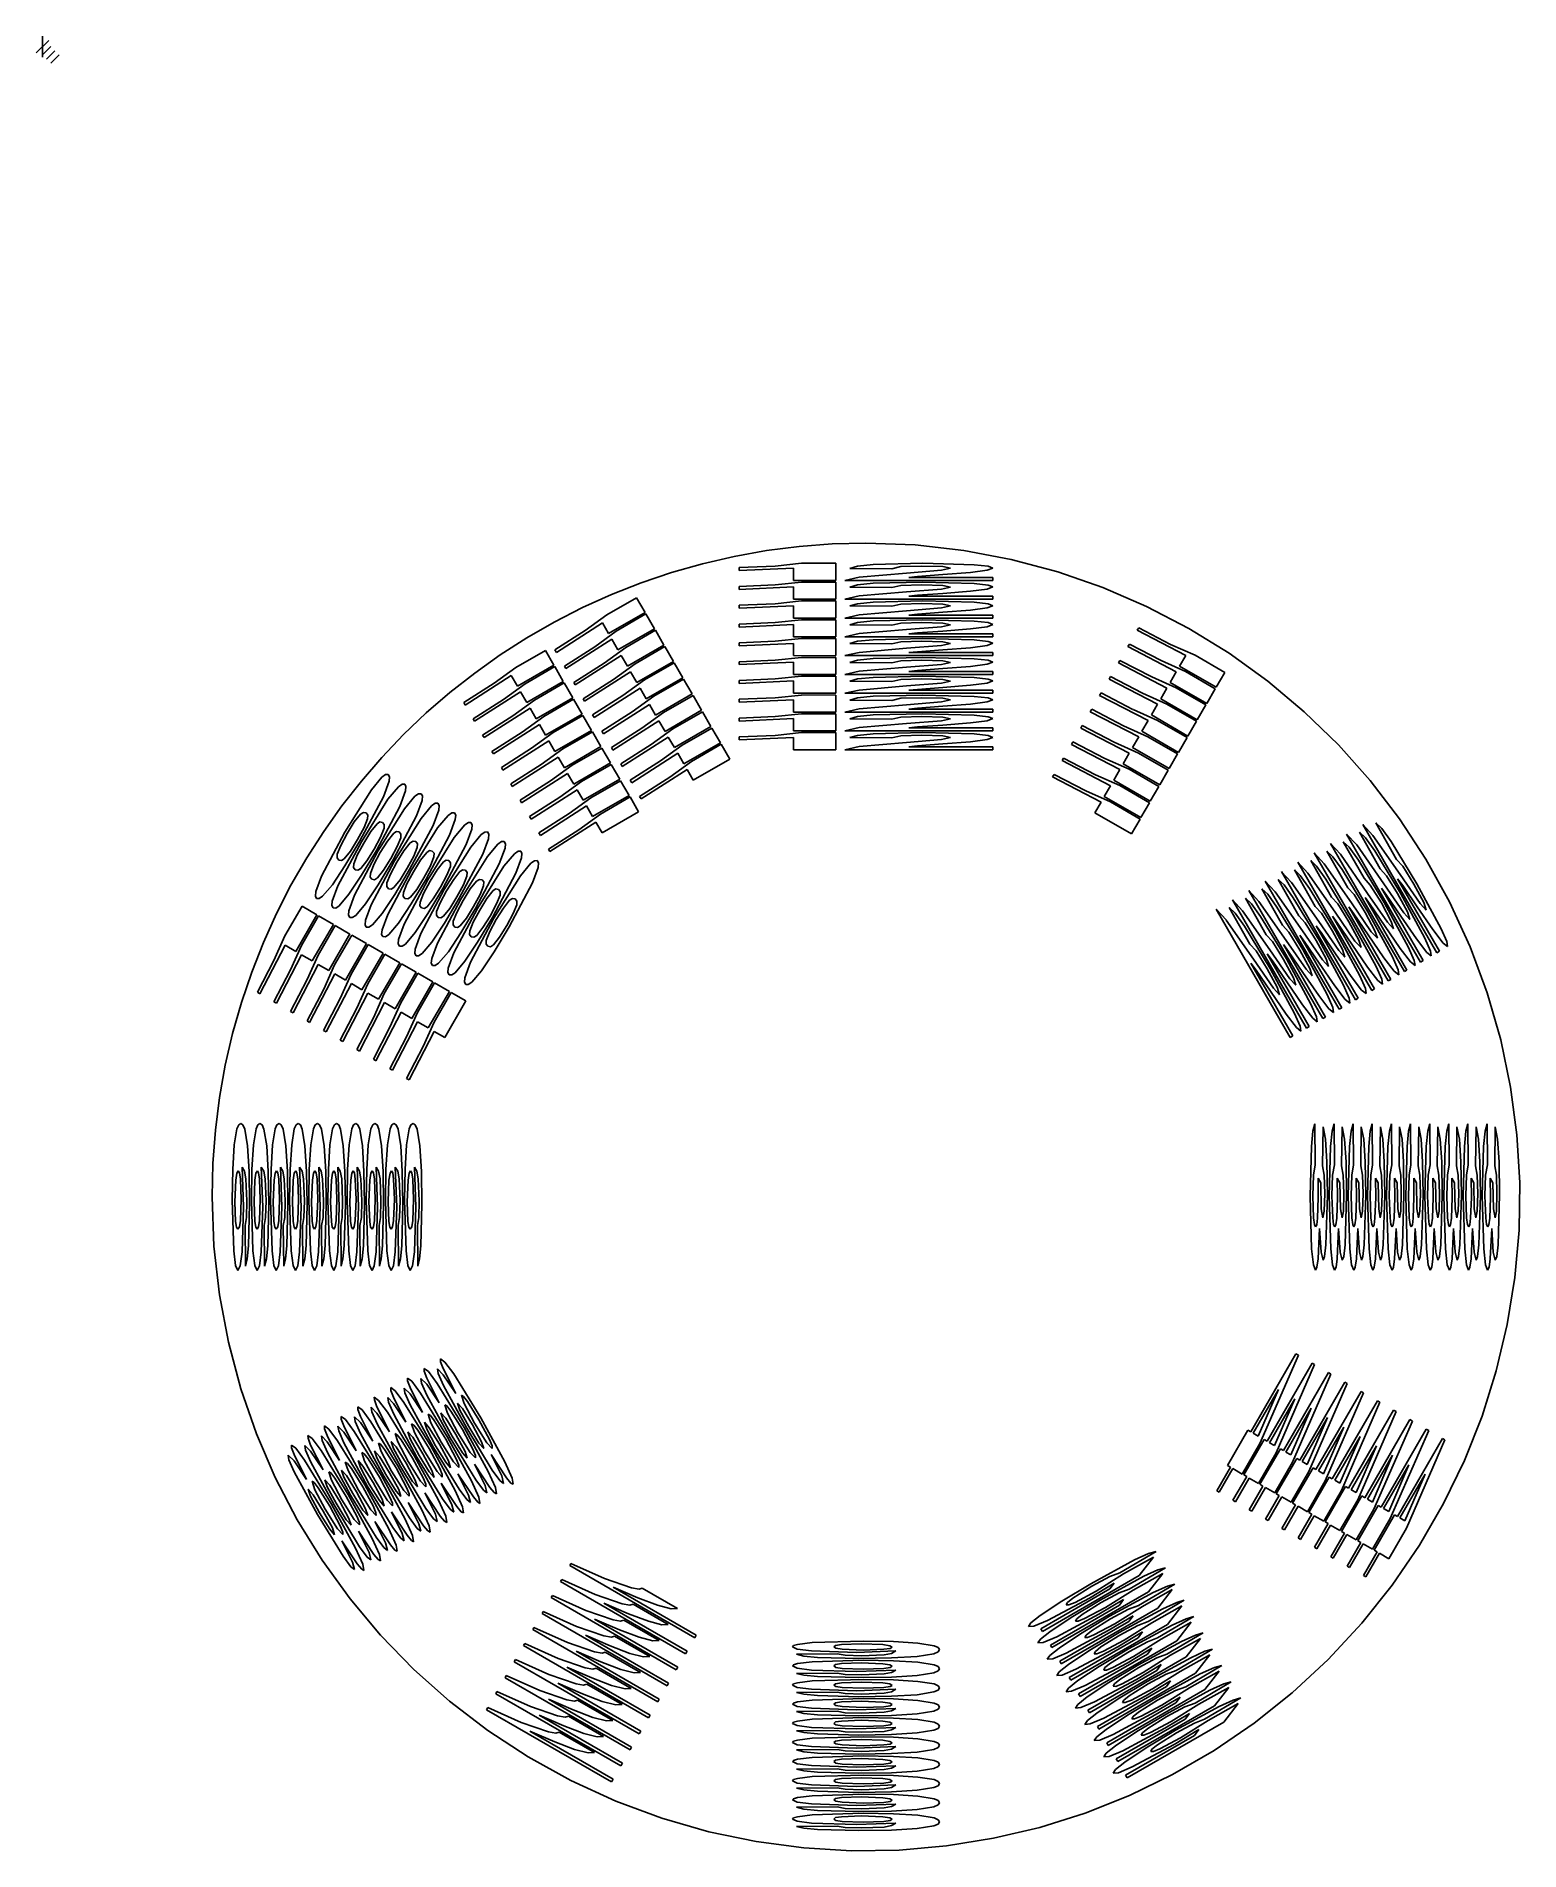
# Model space of a CAD drawing. Extents: x -1 to 188, y 67 to 298.
import ezdxf

# ---------------------------------------------------------------- set-up
doc = ezdxf.new("R2010")
doc.units = 0

msp = doc.modelspace()

# ---------------------------------------------------------------- linework, layer by layer
at = {"layer": 'Ebene_1'}
for p, q in [((88.208589, 231.98367), (84.173781, 231.052442)), ((92.315455, 232.717079), (88.208589, 231.98367)), ((96.489139, 233.247431), (92.315455, 232.717079)), ((100.7244, 233.569484), (96.489139, 233.247431)), ((105.016, 233.678), (100.7244, 233.569484)), ((111.298182, 233.4422), (105.016, 233.678)), ((117.481756, 232.744051), (111.298182, 233.4422)), ((123.545948, 231.597431), (117.481756, 232.744051)), ((129.469984, 230.016219), (123.545948, 231.597431)), ((80.216271, 229.928636), (76.341299, 228.617492)), ((84.173781, 231.052442), (80.216271, 229.928636)), ((88.8438, 230.175), (88.8438, 230.553)), ((88.8438, 230.175), (88.8438, 230.553)), ((95.79827, 230.490741), (88.84384, 230.175109)), ((95.79827, 230.490741), (88.84384, 230.175109)), ((88.84401, 230.553176), (93.42282, 230.754704)), ((88.84401, 230.553176), (93.42282, 230.754704)), ((93.42282, 230.754703), (96.81382, 231.102934)), ((93.42282, 230.754703), (96.81382, 231.102934)), ((95.7984, 228.921), (95.7984, 230.491)), ((95.7984, 228.921), (95.7984, 230.491)), ((96.81373, 231.10222), (101.182, 231.103)), ((96.81373, 231.10222), (101.182, 231.103)), ((101.1818, 231.10222), (101.182, 228.921)), ((101.182, 231.103), (101.182, 228.921)), ((102.317185, 228.921332), (104.156365, 229.336246)), ((102.317185, 228.921332), (104.156365, 229.336246)), ((102.949442, 230.459478), (103.940883, 230.754734)), ((102.949442, 230.459478), (103.940883, 230.754734)), ((108.313872, 230.41792), (102.949452, 230.459459)), ((108.313872, 230.41792), (102.949452, 230.459459)), ((103.940883, 230.754734), (105.957282, 230.952931)), ((103.940883, 230.754734), (105.957282, 230.952931)), ((104.156365, 229.336246), (110.210355, 229.857853)), ((104.156365, 229.336246), (110.210355, 229.857853)), ((105.957272, 230.952931), (112.279482, 231.102595)), ((105.957272, 230.952931), (112.279482, 231.102595)), ((109.463232, 230.67879), (108.313742, 230.417985)), ((109.463232, 230.67879), (108.313742, 230.417985)), ((112.145382, 230.757326), (109.463232, 230.67879)), ((112.145382, 230.757326), (109.463232, 230.67879)), ((110.210405, 229.857853), (114.674265, 230.213495)), ((110.210405, 229.857853), (114.674265, 230.213495)), ((110.4978, 229.307556), (121.188, 229.308)), ((110.4978, 229.307556), (121.188, 229.308)), ((111.58982, 229.423681), (110.49781, 229.308095)), ((111.58982, 229.423681), (110.49781, 229.308095)), ((114.82756, 229.663737), (111.58982, 229.423681)), ((114.82756, 229.663737), (111.58982, 229.423681)), ((114.808372, 230.681753), (112.145382, 230.757326)), ((114.808372, 230.681753), (112.145382, 230.757326)), ((112.279522, 231.1026), (118.812472, 230.929224)), ((112.279522, 231.1026), (118.812472, 230.929224)), ((114.674265, 230.213495), (115.785445, 230.46837)), ((114.674265, 230.213495), (115.785445, 230.46837)), ((115.785442, 230.46837), (114.808377, 230.681754)), ((115.785442, 230.46837), (114.808377, 230.681754)), ((118.35266, 229.94084), (114.82755, 229.663737)), ((118.35266, 229.94084), (114.82755, 229.663737)), ((120.49838, 230.217943), (118.35265, 229.94084)), ((120.49838, 230.217943), (118.35265, 229.94084)), ((118.812472, 230.929224), (120.594188, 230.734733)), ((118.812472, 230.929224), (120.594188, 230.734733)), ((121.18809, 230.498009), (120.498372, 230.217943)), ((121.18809, 230.498009), (120.498372, 230.217943)), ((120.594188, 230.734733), (121.188092, 230.498009)), ((120.594188, 230.734733), (121.188092, 230.498009)), ((121.1879, 229.307556), (121.188, 228.921)), ((121.1879, 229.307556), (121.188, 228.921)), ((135.233094, 228.014292), (129.469984, 230.016219)), ((72.554105, 227.12425), (68.859929, 225.45415)), ((76.341299, 228.617492), (72.554105, 227.12425)), ((88.8438, 227.776), (88.8438, 228.153)), ((95.79827, 228.090852), (88.84384, 227.775223)), ((88.84401, 228.153287), (93.42282, 228.354817)), ((93.42282, 228.354817), (96.81382, 228.703051)), ((101.18187, 228.92176), (95.7984, 228.921)), ((101.18187, 228.92176), (95.7984, 228.921)), ((95.7984, 226.522), (95.7984, 228.091)), ((96.81373, 228.70322), (101.182, 228.703)), ((101.182, 228.703), (101.182, 226.522)), ((121.188, 228.921), (102.317, 228.921)), ((121.188, 228.921), (102.317, 228.921)), ((102.317185, 226.522184), (104.156365, 226.937098)), ((102.949442, 228.06033), (103.940883, 228.355584)), ((108.313872, 228.018923), (102.949452, 228.060197)), ((103.940883, 228.355584), (105.957282, 228.55378)), ((104.156365, 226.937098), (110.210355, 227.458705)), ((105.957272, 228.55378), (112.279482, 228.703447)), ((109.463232, 228.279642), (108.313742, 228.01884)), ((112.145382, 228.358178), (109.463232, 228.279642)), ((110.210405, 227.458705), (114.674265, 227.814347)), ((110.4978, 226.90882), (121.188, 226.909)), ((111.58982, 227.02453), (110.49781, 226.908947)), ((114.82756, 227.264586), (111.58982, 227.02453)), ((114.808372, 228.282606), (112.145382, 228.358178)), ((112.279522, 228.703449), (118.812472, 228.530073)), ((114.674265, 227.814347), (115.785445, 228.069222)), ((115.785442, 228.069222), (114.808377, 228.282606)), ((118.35266, 227.541689), (114.82755, 227.264586)), ((120.49838, 227.818792), (118.35265, 227.541689)), ((118.812472, 228.530073), (120.594188, 228.335582)), ((121.18809, 228.098858), (120.498372, 227.818792)), ((120.594188, 228.335582), (121.188092, 228.098858)), ((121.1879, 226.90882), (121.188, 226.522)), ((140.814502, 225.605527), (135.233094, 228.014292)), ((68.859929, 225.45415), (65.264011, 223.612431)), ((69.219845, 222.535694), (71.982425, 224.532774)), ((69.219845, 222.535694), (71.982425, 224.532774)), ((71.982455, 224.532904), (75.765195, 226.716774)), ((71.982455, 224.532904), (75.765195, 226.716774)), ((76.855821, 224.8276), (72.193601, 222.136)), ((76.855821, 224.8276), (72.193601, 222.136)), ((73.182099, 222.454929), (76.965109, 224.639059)), ((75.765195, 226.716769), (76.855805, 224.827649)), ((75.765195, 226.716769), (76.855805, 224.827649)), ((76.965109, 224.639059), (78.055719, 222.749939)), ((88.8438, 225.376), (88.8438, 225.754)), ((95.79827, 225.691701), (88.84384, 225.376072)), ((88.84401, 225.754136), (93.42282, 225.955666)), ((93.42282, 225.955666), (96.81382, 226.303897)), ((101.18187, 226.52176), (95.7984, 226.522)), ((95.7984, 224.122), (95.7984, 225.692)), ((96.81373, 226.30349), (101.182, 226.304)), ((101.182, 226.304), (101.182, 224.122)), ((121.188, 226.522), (102.317, 226.522)), ((102.317185, 224.122296), (104.156365, 224.53721)), ((102.949442, 225.660444), (103.940883, 225.955698)), ((108.313872, 225.618923), (102.949452, 225.660462)), ((103.940883, 225.955698), (105.957282, 226.153894)), ((104.156365, 224.53721), (110.210355, 225.058817)), ((105.957272, 226.153894), (112.279482, 226.303561)), ((109.463232, 225.879756), (108.313742, 225.618951)), ((112.145382, 225.958292), (109.463232, 225.879756)), ((110.210405, 225.058817), (114.674265, 225.414456)), ((110.4978, 224.50882), (121.188, 224.509)), ((111.58982, 224.624641), (110.49781, 224.509058)), ((114.82756, 224.8647), (111.58982, 224.624641)), ((114.808372, 225.882719), (112.145382, 225.958292)), ((112.279522, 226.303563), (118.812472, 226.130187)), ((114.674265, 225.414457), (115.785445, 225.669332)), ((115.785442, 225.669333), (114.808377, 225.882719)), ((118.35266, 225.141803), (114.82755, 224.8647)), ((120.49838, 225.418906), (118.35265, 225.141803)), ((118.812472, 226.130187), (120.594188, 225.935696)), ((121.18809, 225.698972), (120.498372, 225.418906)), ((120.594188, 225.935696), (121.188092, 225.698972)), ((121.1879, 224.50882), (121.188, 224.122)), ((146.193437, 222.803804), (140.814502, 225.605527)), ((65.264011, 223.612431), (61.771591, 221.604334)), ((65.355245, 220.071764), (69.219845, 222.535694)), ((65.355245, 220.071764), (69.219845, 222.535694)), ((71.409078, 223.495589), (65.544188, 219.745029)), ((71.409078, 223.495589), (65.544188, 219.745029)), ((70.419569, 220.457819), (73.182149, 222.454899)), ((72.1936, 222.136), (71.409111, 223.4949)), ((72.1936, 222.136), (71.409111, 223.4949)), ((78.055725, 222.750155), (73.393505, 220.058285)), ((74.38168, 220.37717), (78.16469, 222.5613)), ((78.16469, 222.5613), (79.2553, 220.67218)), ((88.8438, 222.977), (88.8438, 223.355)), ((95.79827, 223.292815), (88.84384, 222.977186)), ((88.84401, 223.35425), (93.42282, 223.55578)), ((93.42282, 223.55578), (96.81382, 223.904011)), ((101.18187, 224.12249), (95.7984, 224.122)), ((95.7984, 221.723), (95.7984, 223.292)), ((96.81373, 223.90422), (101.182, 223.904)), ((101.182, 223.904), (101.182, 221.723)), ((121.188, 224.122), (102.317, 224.122)), ((102.949442, 223.261291), (103.940883, 223.556548)), ((108.313872, 223.219924), (102.949452, 223.261198)), ((103.940883, 223.556548), (105.957282, 223.754744)), ((104.15596, 222.138393), (110.20995, 222.66)), ((105.957272, 223.754743), (112.279482, 223.90441)), ((109.463232, 223.480603), (108.313742, 223.219801)), ((112.145382, 223.559142), (109.463232, 223.480604)), ((110.21, 222.66), (114.67386, 223.015639)), ((111.58982, 222.22549), (110.49781, 222.109907)), ((114.82756, 222.465549), (111.58982, 222.22549)), ((114.808372, 223.483567), (112.145382, 223.55914)), ((112.279522, 223.904412), (118.812472, 223.731036)), ((114.674265, 223.015305), (115.785445, 223.27018)), ((115.785442, 223.270181), (114.808377, 223.483567)), ((118.35266, 222.742652), (114.82755, 222.465549)), ((120.49838, 223.019755), (118.35265, 222.742652)), ((118.812472, 223.731036), (120.594188, 223.536545)), ((121.18809, 223.299821), (120.498372, 223.019755)), ((120.594188, 223.536545), (121.188092, 223.299821)), ((139.62, 222.556), (139.808912, 222.883289)), ((139.62, 222.556), (139.808912, 222.883289)), ((145.800602, 219.352189), (139.620082, 222.556059)), ((145.800602, 219.352189), (139.620082, 222.556059)), ((139.808631, 222.884075), (143.874761, 220.769195)), ((139.809015, 222.883294), (143.875145, 220.768414)), ((151.349125, 219.623), (146.193437, 222.803804)), ((61.771591, 221.604334), (58.387909, 219.435099)), ((60.347161, 217.8151), (64.130171, 219.99923)), ((60.347175, 217.815418), (64.130185, 219.999548)), ((64.130171, 219.99923), (65.220781, 218.11011)), ((64.130185, 219.999548), (65.220795, 218.110428)), ((65.5441, 219.745), (65.355188, 220.072289)), ((65.5441, 219.745), (65.355188, 220.072289)), ((66.554959, 217.993889), (70.419569, 220.457819)), ((72.608788, 221.417425), (66.743898, 217.666865)), ((71.61922, 218.38016), (74.3818, 220.37724)), ((73.393508, 220.058295), (72.608755, 221.417455)), ((79.255325, 220.672169), (74.593105, 217.980569)), ((75.58151, 218.29943), (79.36425, 220.4833)), ((79.36425, 220.4833), (80.45486, 218.59444)), ((88.8438, 220.578), (88.8438, 220.955)), ((95.79827, 220.892688), (88.84384, 220.577056)), ((88.84401, 220.95512), (93.42282, 221.15665)), ((93.42282, 221.15665), (96.81382, 221.504881)), ((101.18187, 221.72276), (95.7984, 221.723)), ((95.7984, 219.324), (95.7984, 220.893)), ((96.81373, 221.50549), (101.182, 221.505)), ((101.182, 221.505), (101.182, 219.324)), ((102.31678, 221.723479), (104.15596, 222.138393)), ((121.188, 221.723), (102.317, 221.723)), ((102.949442, 220.862428), (103.940883, 221.157682)), ((108.313872, 220.820923), (102.949452, 220.862462)), ((103.940883, 221.157682), (105.957282, 221.355878)), ((104.156365, 219.739194), (110.210355, 220.260801)), ((105.957272, 221.355878), (112.279482, 221.505545)), ((109.463232, 221.08174), (108.313742, 220.820935)), ((112.145382, 221.160276), (109.463232, 221.08174)), ((110.210405, 220.260801), (114.674265, 220.61644)), ((110.4978, 222.10982), (121.188, 222.11)), ((114.82756, 220.066684), (111.58982, 219.826625)), ((114.808372, 221.084703), (112.145382, 221.160276)), ((112.279522, 221.505547), (118.812472, 221.332171)), ((114.674265, 220.616441), (115.785445, 220.871316)), ((115.785442, 220.871317), (114.808377, 221.084703)), ((118.35266, 220.343787), (114.82755, 220.066684)), ((120.49838, 220.62089), (118.35265, 220.343787)), ((118.812472, 221.332171), (120.594188, 221.13768)), ((121.18809, 220.900956), (120.498372, 220.62089)), ((120.594188, 221.13768), (121.188092, 220.900956)), ((121.1879, 222.10982), (121.188, 221.723)), ((138.42, 220.479), (138.608912, 220.806025)), ((144.600522, 217.275035), (138.420002, 220.478905)), ((138.609561, 220.806179), (142.675691, 218.691299)), ((143.874761, 220.769205), (146.985571, 219.375275)), ((143.875145, 220.768424), (146.985955, 219.374494)), ((58.387909, 219.435099), (55.118205, 217.109966)), ((57.584681, 215.81809), (60.347261, 217.81517)), ((57.584695, 215.818408), (60.347275, 217.815488)), ((65.220815, 218.110169), (60.558595, 215.418569)), ((65.220815, 218.110169), (60.558595, 215.418569)), ((61.547045, 215.737697), (65.329785, 217.921567)), ((65.329785, 217.921567), (66.420395, 216.032707)), ((66.744, 217.667), (66.555088, 217.994025)), ((67.75461, 215.91623), (71.61921, 218.38017)), ((73.808468, 219.339529), (67.943578, 215.588979)), ((72.81886, 216.30226), (75.58144, 218.29934)), ((74.593108, 217.980569), (73.808355, 219.339469)), ((80.454919, 218.594419), (75.792699, 215.902549)), ((76.781165, 216.220929), (80.563905, 218.405059)), ((80.563905, 218.405059), (81.654785, 216.515939)), ((88.8438, 218.178), (88.8438, 218.556)), ((95.79827, 218.493799), (88.84384, 218.17817)), ((88.84401, 218.556234), (93.42282, 218.757764)), ((93.42282, 218.757764), (96.81382, 219.105995)), ((101.18187, 219.32376), (95.7984, 219.324)), ((95.7984, 216.924), (95.7984, 218.494)), ((96.81373, 219.10522), (101.182, 219.106)), ((101.182, 219.106), (101.182, 216.924)), ((121.188, 219.324), (102.317, 219.324)), ((102.317185, 219.32428), (104.156365, 219.739194)), ((102.949442, 218.462276), (103.940883, 218.757533)), ((108.313872, 218.42066), (102.949452, 218.462199)), ((103.940883, 218.757533), (105.957282, 218.955729)), ((104.156365, 217.339043), (110.210355, 217.86065)), ((105.957272, 218.955728), (112.279482, 219.105395)), ((109.463232, 218.681589), (108.313742, 218.420787)), ((112.145382, 218.760128), (109.463232, 218.681589)), ((110.210405, 217.86065), (114.674265, 218.216289)), ((110.4978, 219.71082), (121.188, 219.711)), ((111.58982, 219.826625), (110.49781, 219.711042)), ((114.82756, 217.666534), (111.58982, 217.426475)), ((114.808372, 218.684553), (112.145382, 218.760125)), ((112.279522, 219.105397), (118.812472, 218.932021)), ((114.674265, 218.21629), (115.785445, 218.471165)), ((115.785442, 218.471166), (114.808377, 218.684552)), ((118.35266, 217.943637), (114.82755, 217.666534)), ((120.49838, 218.22074), (118.35265, 217.943637)), ((118.812472, 218.932021), (120.594188, 218.73753)), ((121.18809, 218.500806), (120.498372, 218.22074)), ((120.594188, 218.73753), (121.188092, 218.500806)), ((121.1879, 219.71082), (121.188, 219.324)), ((143.401452, 215.197139), (137.220932, 218.401009)), ((137.221, 218.401), (137.409912, 218.728289)), ((137.41, 218.728), (141.47613, 216.61312)), ((142.675691, 218.691299), (145.786501, 217.297379)), ((149.678125, 215.301389), (145.015905, 217.993259)), ((149.678125, 215.301389), (145.015905, 217.993259)), ((145.015912, 217.993259), (145.800665, 219.352159)), ((145.015912, 217.993259), (145.800665, 219.352159)), ((146.985611, 219.375165), (150.768351, 217.191295)), ((146.985995, 219.374384), (150.768735, 217.190514)), ((156.260794, 216.076993), (151.349125, 219.623)), ((55.118205, 217.109966), (51.967719, 214.634174)), ((53.720081, 213.35416), (57.584681, 215.8181)), ((53.720095, 213.354478), (57.584695, 215.818418)), ((59.773948, 216.777529), (53.909048, 213.026969)), ((59.773948, 216.777529), (53.909048, 213.026969)), ((58.784365, 213.740527), (61.546945, 215.737607)), ((60.558598, 215.418569), (59.773845, 216.777469)), ((60.558598, 215.418569), (59.773845, 216.777469)), ((66.420429, 216.032429), (61.758209, 213.340559)), ((62.746639, 213.659682), (66.529379, 215.843812)), ((66.529379, 215.843812), (67.619989, 213.954692)), ((67.9436, 215.589), (67.754688, 215.916289)), ((68.95425, 213.83833), (72.81885, 216.30226)), ((75.008138, 217.261629), (69.143248, 213.511069)), ((74.018575, 214.223879), (76.781155, 216.220959)), ((75.792698, 215.902559), (75.008209, 217.261719)), ((81.65477, 216.5167), (76.99255, 213.8251)), ((77.980758, 214.143171), (81.763768, 216.327301)), ((81.763768, 216.327301), (82.854378, 214.438181)), ((88.8438, 215.779), (88.8438, 216.157)), ((95.79827, 216.094648), (88.84384, 215.779019)), ((88.84401, 216.156348), (93.42282, 216.357878)), ((93.42282, 216.357878), (96.81382, 216.706109)), ((101.18187, 216.92476), (95.7984, 216.924)), ((95.7984, 214.525), (95.7984, 216.094)), ((96.81373, 216.70622), (101.182, 216.706)), ((101.182, 216.706), (101.182, 214.525)), ((121.188, 216.924), (102.317, 216.924)), ((102.317185, 216.924129), (104.156365, 217.339043)), ((102.949442, 216.063388), (103.940883, 216.358645)), ((108.313872, 216.021923), (102.949452, 216.063462)), ((103.940883, 216.358645), (105.957282, 216.556841)), ((104.156365, 214.940159), (110.210355, 215.461766)), ((105.957272, 216.556841), (112.279482, 216.706505)), ((109.463232, 216.282701), (108.313742, 216.021899)), ((112.145382, 216.36124), (109.463232, 216.282701)), ((110.210405, 215.461766), (114.674265, 215.817405)), ((110.4978, 217.31082), (121.188, 217.311)), ((111.58982, 217.426475), (110.49781, 217.310892)), ((114.82756, 215.267644), (111.58982, 215.027588)), ((114.808372, 216.285665), (112.145382, 216.36124)), ((112.279522, 216.706507), (118.812472, 216.533134)), ((114.674265, 215.817406), (115.785445, 216.072281)), ((115.785442, 216.072281), (114.808377, 216.285665)), ((118.35266, 215.54475), (114.82755, 215.267644)), ((120.49838, 215.821853), (118.35265, 215.54475)), ((118.812472, 216.533134), (120.594188, 216.338642)), ((121.18809, 216.101919), (120.498372, 215.821853)), ((120.594188, 216.338642), (121.188092, 216.101919)), ((121.1879, 217.31082), (121.188, 216.924)), ((136.020625, 216.322779), (136.209802, 216.650068)), ((142.201262, 213.119018), (136.020742, 216.322888)), ((136.209675, 216.650139), (140.275805, 214.535259)), ((141.475495, 216.613188), (144.586305, 215.219268)), ((148.478121, 213.224405), (143.815901, 215.916005)), ((143.815902, 215.916005), (144.600391, 217.274905)), ((145.786621, 217.297419), (149.569361, 215.113289)), ((150.768351, 217.191295), (149.677741, 215.302175)), ((150.768735, 217.190514), (149.678125, 215.301394)), ((160.90767, 212.17966), (156.260794, 216.076993)), ((51.967719, 214.634174), (48.941692, 212.012964)), ((53.9091, 213.027), (53.720188, 213.354289)), ((53.9091, 213.027), (53.720188, 213.354289)), ((54.9198, 211.276), (58.7844, 213.73993)), ((60.973628, 214.699629), (55.108728, 210.949069)), ((59.984039, 211.662602), (62.746619, 213.659682)), ((61.758208, 213.340569), (60.973719, 214.699729)), ((67.62001, 213.9547), (62.95779, 211.2631)), ((63.94622, 211.581968), (67.72923, 213.766098)), ((67.72923, 213.766098), (68.81984, 211.876978)), ((69.1432, 213.511), (68.954288, 213.838289)), ((70.153965, 211.759949), (74.018565, 214.223879)), ((76.207808, 215.183489), (70.342918, 211.432929)), ((77.407466, 213.1056), (71.542576, 209.35504)), ((75.218248, 212.146221), (77.980828, 214.143301)), ((76.9926, 213.825), (76.2078, 215.184)), ((78.192156, 211.74658), (77.407403, 213.10548)), ((82.854373, 214.43818), (78.192153, 211.74658)), ((79.180625, 212.064879), (82.963365, 214.248749)), ((82.963365, 214.248749), (84.053975, 212.359889)), ((88.8438, 213.379), (88.8438, 213.757)), ((95.79827, 213.694762), (88.84384, 213.37913)), ((88.84401, 213.757197), (93.42282, 213.958727)), ((93.42282, 213.958727), (96.81382, 214.306958)), ((101.18187, 214.52476), (95.7984, 214.525)), ((95.7984, 212.126), (95.7984, 213.695)), ((96.81373, 214.30722), (101.182, 214.307)), ((101.182, 214.307), (101.182, 212.126)), ((121.188, 214.525), (102.317, 214.525)), ((102.317185, 214.525245), (104.156365, 214.940159)), ((102.949442, 213.663502), (103.940883, 213.958759)), ((108.313872, 213.621923), (102.949452, 213.663462)), ((103.940883, 213.958759), (105.957282, 214.156955)), ((104.15596, 212.540393), (110.20995, 213.062)), ((105.957272, 214.156955), (112.279482, 214.306619)), ((109.463232, 213.882815), (108.313742, 213.622013)), ((112.145382, 213.961354), (109.463232, 213.882815)), ((110.21, 213.062), (114.67386, 213.417639)), ((110.4978, 214.91182), (121.188, 214.912)), ((111.58982, 215.027588), (110.49781, 214.912005)), ((114.808372, 213.885779), (112.145382, 213.961354)), ((112.279522, 214.306621), (118.812472, 214.133248)), ((114.674265, 213.41752), (115.785445, 213.672395)), ((115.785442, 213.672395), (114.808377, 213.885779)), ((118.35266, 213.144861), (114.82755, 212.867758)), ((120.49838, 213.421967), (118.35265, 213.144861)), ((118.812472, 214.133248), (120.594188, 213.938757)), ((121.18809, 213.702033), (120.498372, 213.421967)), ((120.594188, 213.938757), (121.188092, 213.702033)), ((121.1879, 214.91182), (121.188, 214.525)), ((134.821, 214.245), (135.009912, 214.572289)), ((141.001572, 211.041099), (134.821052, 214.244969)), ((135.01, 214.572), (139.07613, 212.45712)), ((140.275805, 214.535259), (143.386615, 213.141339)), ((141.416532, 211.760048), (142.201285, 213.118948)), ((147.279131, 211.146399), (142.616911, 213.837999)), ((142.616912, 213.838009), (143.401401, 215.197169)), ((143.386615, 213.141429), (147.169355, 210.957299)), ((144.586225, 215.219208), (148.369235, 213.035338)), ((148.369235, 213.035338), (147.278625, 211.146218)), ((149.569361, 215.113289), (148.478751, 213.224429)), ((48.941692, 212.012964), (46.045363, 209.251575)), ((55.1087, 210.949), (54.919788, 211.276289)), ((56.119429, 209.198672), (59.984029, 211.662602)), ((62.173298, 212.621465), (56.308398, 208.870905)), ((61.1837, 209.584988), (63.94628, 211.582068)), ((62.9578, 211.263), (62.1733, 212.622)), ((68.81987, 211.8767), (64.15765, 209.1851)), ((65.145823, 209.503708), (68.928833, 211.687578)), ((68.928833, 211.687578), (70.019443, 209.798718)), ((70.3428, 211.433), (70.153888, 211.760289)), ((71.353638, 209.682291), (75.218238, 212.146221)), ((78.607188, 211.027689), (72.742298, 207.277129)), ((76.417925, 210.067769), (79.180505, 212.064849)), ((79.391808, 209.668569), (78.607319, 211.027729)), ((84.054029, 212.360429), (79.391809, 209.668559)), ((80.380265, 209.987635), (84.163005, 212.171765)), ((84.163005, 212.171765), (85.253615, 210.282645)), ((88.8438, 210.98), (88.8438, 211.358)), ((95.79827, 211.295876), (88.84384, 210.980244)), ((88.84401, 211.357311), (93.42282, 211.558841)), ((93.42282, 211.558841), (96.81382, 211.907069)), ((101.18187, 212.12576), (95.7984, 212.126)), ((95.7984, 209.726), (95.7984, 211.295)), ((96.81373, 211.90722), (101.182, 211.907)), ((101.182, 211.907), (101.182, 209.726)), ((102.31678, 212.125477), (104.15596, 212.540393)), ((121.188, 212.126), (102.317, 212.126)), ((102.949442, 211.264351), (103.940883, 211.559607)), ((108.313872, 211.222923), (102.949452, 211.264462)), ((103.940883, 211.559607), (105.957282, 211.757804)), ((104.156365, 210.141123), (110.210355, 210.662727)), ((105.957272, 211.757804), (112.279482, 211.907468)), ((109.463232, 211.483664), (108.313742, 211.222862)), ((112.145382, 211.5622), (109.463232, 211.483664)), ((110.210405, 210.662727), (114.674265, 211.018369)), ((110.4978, 212.512556), (121.188, 212.512)), ((111.58982, 212.627702), (110.49781, 212.512119)), ((114.82756, 212.867758), (111.58982, 212.627702)), ((114.808372, 211.486627), (112.145382, 211.5622)), ((112.279522, 211.90747), (118.812472, 211.734097)), ((114.674265, 211.018369), (115.785445, 211.273244)), ((115.785442, 211.273244), (114.808377, 211.486628)), ((118.35266, 210.745713), (114.82755, 210.468607)), ((120.49838, 211.022816), (118.35265, 210.745713)), ((118.812472, 211.734097), (120.594188, 211.539605)), ((121.18809, 211.302882), (120.498372, 211.022816)), ((120.594188, 211.539605), (121.188092, 211.302882)), ((121.1879, 212.512556), (121.188, 212.126)), ((139.802502, 208.963199), (133.621972, 212.167069)), ((133.622, 212.167), (133.810912, 212.494289)), ((133.810541, 212.494075), (137.876671, 210.379195)), ((139.076731, 212.457369), (142.187541, 211.063449)), ((140.216912, 209.682009), (141.001665, 211.041169)), ((146.078745, 209.068178), (141.416525, 211.760048)), ((142.187611, 211.063419), (145.970351, 208.879289)), ((147.169355, 210.957289), (146.078745, 209.068169)), ((165.268981, 207.94488), (160.90767, 212.17966)), ((46.045363, 209.251575), (43.283971, 206.355248)), ((56.3083, 208.871), (56.119388, 209.198025)), ((57.31909, 207.121058), (61.18369, 209.584988)), ((63.37302, 210.54428), (57.50812, 206.79372)), ((64.572678, 208.465689), (58.707778, 204.715129)), ((62.383373, 207.506588), (65.145953, 209.503668)), ((64.1577, 209.185), (63.3729, 210.544)), ((65.357308, 207.106569), (64.572555, 208.465729)), ((70.019525, 209.798429), (65.357305, 207.106559)), ((66.345749, 207.425692), (70.128489, 209.609822)), ((70.128489, 209.609822), (71.219099, 207.720702)), ((71.542648, 209.355011), (71.353736, 209.6823)), ((72.553315, 207.603839), (76.417915, 210.067769)), ((79.806968, 208.949519), (73.942078, 205.198959)), ((77.617635, 207.990615), (80.380215, 209.987695)), ((80.591508, 207.590559), (79.807019, 208.949459)), ((85.253729, 210.282159), (80.591509, 207.590559)), ((81.579901, 207.90961), (85.362911, 210.09348)), ((85.362911, 210.09348), (86.453521, 208.20462)), ((88.8438, 208.581), (88.8438, 208.958)), ((95.79827, 208.895725), (88.84384, 208.580093)), ((88.84401, 208.95816), (93.42282, 209.159688)), ((93.42282, 209.159687), (96.81382, 209.507921)), ((101.18187, 209.72576), (95.7984, 209.726)), ((95.7984, 207.327), (95.7984, 208.896)), ((96.81373, 209.50822), (101.182, 209.508)), ((101.182, 209.508), (101.182, 207.327)), ((121.187865, 209.726176), (102.317, 209.726)), ((102.317185, 209.726206), (104.156365, 210.141122)), ((102.949442, 208.865462), (103.940883, 209.160718)), ((108.313872, 208.82392), (102.949452, 208.865459)), ((103.940883, 209.160718), (105.957282, 209.358915)), ((105.957272, 209.358915), (112.279482, 209.508579)), ((109.463232, 209.084774), (108.313742, 208.823972)), ((112.145382, 209.16331), (109.463232, 209.084774)), ((110.210405, 208.263837), (114.674265, 208.619479)), ((110.4978, 210.11282), (121.188, 210.113)), ((111.58982, 210.228551), (110.49781, 210.112968)), ((114.82756, 210.468607), (111.58982, 210.228551)), ((114.808372, 209.087737), (112.145382, 209.16331)), ((112.279522, 209.508584), (118.812472, 209.335208)), ((114.674265, 208.619479), (115.785445, 208.874354)), ((115.785442, 208.874354), (114.808377, 209.087738)), ((118.35266, 208.346824), (114.82755, 208.069721)), ((120.49838, 208.623927), (118.35265, 208.346824)), ((118.812472, 209.335208), (120.594188, 209.140718)), ((121.18809, 208.903996), (120.498372, 208.623927)), ((120.594188, 209.140718), (121.188092, 208.903996)), ((121.1879, 210.11282), (121.188, 209.726)), ((131.222, 208.011), (131.411, 208.338)), ((131.41098, 208.33813), (135.47711, 206.22325)), ((138.602422, 206.885035), (132.421902, 210.088905)), ((132.422, 210.089), (132.610912, 210.416025)), ((132.611, 210.416), (136.67713, 208.30112)), ((136.676933, 208.30101), (139.787743, 206.90709)), ((137.876671, 210.379195), (140.987481, 208.985275)), ((139.017902, 207.604259), (139.802391, 208.963159)), ((144.879125, 206.990399), (140.216905, 209.681999)), ((140.987351, 208.985145), (144.770361, 206.801275)), ((145.970351, 208.879289), (144.879741, 206.990429)), ((43.283971, 206.355248), (40.662758, 203.329222)), ((57.5082, 206.793), (57.3193, 207.121)), ((58.518763, 205.042658), (62.383363, 207.506588)), ((65.772317, 206.388051), (59.907417, 202.637491)), ((63.583099, 205.428672), (66.345679, 207.425752)), ((66.556867, 205.029101), (65.772378, 206.388001)), ((71.219088, 207.720701), (66.556868, 205.029101)), ((67.545449, 205.347687), (71.328189, 207.531557)), ((71.328189, 207.531557), (72.419069, 205.642697)), ((72.7423, 207.277), (72.553388, 207.604289)), ((73.753025, 205.526685), (77.617635, 207.990615)), ((81.006564, 206.871809), (75.141674, 203.121249)), ((78.817351, 205.91243), (81.579931, 207.90951)), ((81.791294, 205.512749), (81.006541, 206.871909)), ((86.453511, 208.204609), (81.791291, 205.512739)), ((82.779589, 205.831929), (86.562599, 208.016059)), ((87.653215, 206.126165), (82.990995, 203.434565)), ((86.562599, 208.016059), (87.653209, 206.126939)), ((101.18187, 207.32676), (95.7984, 207.327)), ((121.188, 207.327), (102.317, 207.327)), ((102.317185, 207.327316), (104.156365, 207.74223)), ((104.156365, 207.74223), (110.210355, 208.263837)), ((110.4978, 207.713556), (121.188, 207.714)), ((111.58982, 207.829665), (110.49781, 207.714082)), ((114.82756, 208.069721), (111.58982, 207.829665)), ((121.1879, 207.713556), (121.188, 207.327)), ((130.022709, 205.93277), (130.211621, 206.260059)), ((130.211659, 206.26013), (134.277789, 204.14525)), ((137.4027, 204.80685), (131.22218, 208.01072)), ((135.47711, 206.22325), (138.58792, 204.82933)), ((137.817912, 205.525995), (138.602401, 206.885155)), ((143.680121, 204.912389), (139.017901, 207.604259)), ((139.787693, 206.90712), (143.570703, 204.72299)), ((144.770361, 206.801275), (143.679751, 204.912155)), ((169.323953, 203.386531), (165.268981, 207.94488)), ((41.943103, 202.228367), (43.277493, 203.830539)), ((41.943103, 202.228367), (43.277493, 203.830539)), ((43.277493, 203.830539), (43.744878, 204.153844)), ((43.277493, 203.830539), (43.744878, 204.153844)), ((43.744878, 204.153844), (44.079053, 204.158627)), ((43.744878, 204.153844), (44.079053, 204.158627)), ((44.079046, 204.15862), (44.240994, 203.866021)), ((44.079046, 204.15862), (44.240994, 203.866021)), ((44.240994, 203.866021), (44.192981, 203.296449)), ((44.240994, 203.866021), (44.192981, 203.296449)), ((58.7078, 204.715), (58.518888, 205.042289)), ((59.718489, 202.964742), (63.583089, 205.428672)), ((66.972028, 204.309619), (61.107128, 200.559059)), ((64.782879, 203.350507), (67.545459, 205.347587)), ((67.756768, 202.950559), (66.972015, 204.309719)), ((72.418985, 205.642419), (67.756765, 202.950549)), ((68.744961, 203.269872), (72.527971, 205.454002)), ((72.527971, 205.454002), (73.618581, 203.564882)), ((73.942, 205.199), (73.753088, 205.526289)), ((74.952741, 203.4485), (78.817341, 205.91243)), ((76.152519, 201.370919), (80.017119, 203.834849)), ((82.206348, 204.793455), (76.341458, 201.042905)), ((80.017119, 203.834849), (82.779699, 205.831929)), ((82.990998, 203.434565), (82.206245, 204.793465)), ((135.003462, 200.651089), (128.822942, 203.854959)), ((128.823, 203.855), (129.011912, 204.182289)), ((129.011638, 204.18193), (133.077768, 202.06705)), ((136.203241, 202.729019), (130.022721, 205.932889)), ((134.277789, 204.14525), (137.388599, 202.75133)), ((136.618, 203.44771), (137.402753, 204.80687)), ((142.480131, 202.834385), (137.817911, 205.525985)), ((138.58795, 204.82926), (142.37069, 202.64539)), ((143.570703, 204.72299), (142.480093, 202.83413)), ((40.662758, 203.329222), (38.186964, 200.178738)), ((38.558203, 196.816027), (41.943113, 202.228367)), ((38.558203, 196.816027), (41.943113, 202.228367)), ((44.192981, 203.296449), (43.467073, 201.32638)), ((44.192981, 203.296449), (43.467073, 201.32638)), ((44.056291, 201.008285), (45.390681, 202.610457)), ((45.390681, 202.610457), (45.858066, 202.933762)), ((46.306169, 202.07637), (45.580261, 200.1063)), ((45.858066, 202.933762), (46.192241, 202.938545)), ((46.169601, 199.788477), (47.503995, 201.390649)), ((46.192236, 202.93854), (46.354182, 202.645943)), ((46.354182, 202.645943), (46.306169, 202.07637)), ((47.503995, 201.390649), (47.971377, 201.713954)), ((47.971377, 201.713954), (48.305551, 201.718737)), ((48.305546, 201.71873), (48.467492, 201.426133)), ((48.467492, 201.426133), (48.419479, 200.85656)), ((59.907369, 202.637532), (59.718457, 202.964821)), ((60.918269, 200.886577), (64.782869, 203.350507)), ((68.171738, 202.232455), (62.306838, 198.481895)), ((65.982471, 201.272792), (68.745051, 203.269872)), ((68.956408, 200.873565), (68.171655, 202.232465)), ((73.618625, 203.565165), (68.956405, 200.873565)), ((69.944935, 201.191433), (73.727675, 203.375563)), ((74.818231, 201.48688), (70.156011, 198.79528)), ((73.727675, 203.375563), (74.818285, 201.486443)), ((75.141791, 203.12119), (74.952614, 203.448479)), ((76.3415, 201.043), (76.152588, 201.370025)), ((133.077768, 202.06705), (136.188578, 200.67313)), ((135.418, 201.37), (136.203, 202.729)), ((140.08046, 198.67823), (135.41824, 201.3701)), ((141.280213, 200.7561), (136.617993, 203.4477)), ((137.388709, 202.75142), (141.171449, 200.56729)), ((142.37069, 202.64539), (141.28008, 200.75627)), ((173.051814, 198.518491), (169.323953, 203.386531)), ((38.186964, 200.178738), (35.861827, 196.909035)), ((40.559449, 199.11136), (39.761686, 198.111903)), ((40.559449, 199.11136), (39.761686, 198.111903)), ((43.467076, 201.32637), (40.479306, 195.70686)), ((43.467076, 201.32637), (40.479306, 195.70686)), ((40.921405, 199.333745), (40.55945, 199.111364)), ((40.921405, 199.333745), (40.55945, 199.111364)), ((40.671391, 195.595945), (44.056301, 201.008285)), ((41.262786, 199.280433), (40.921405, 199.333745)), ((41.262786, 199.280433), (40.921405, 199.333745)), ((41.476303, 198.996767), (41.262785, 199.280432)), ((41.476303, 198.996767), (41.262785, 199.280432)), ((45.580266, 200.1063), (42.592496, 194.48679)), ((42.784701, 194.376137), (46.169601, 199.788477)), ((48.419479, 200.85656), (47.693571, 198.88649)), ((48.282793, 198.568395), (49.617187, 200.170567)), ((49.617187, 200.170567), (50.084569, 200.493872)), ((50.532671, 199.63648), (49.806763, 197.66641)), ((50.084569, 200.493872), (50.418743, 200.498655)), ((50.418736, 200.49865), (50.580685, 200.206052)), ((50.580685, 200.206052), (50.532671, 199.63648)), ((51.730365, 198.950499), (52.197747, 199.273804)), ((52.197747, 199.273804), (52.531921, 199.278587)), ((52.531914, 199.27858), (52.693862, 198.985983)), ((61.107, 200.559), (60.918088, 200.886289)), ((62.117861, 198.808862), (65.982471, 201.272792)), ((63.317635, 196.730523), (67.182235, 199.194453)), ((69.37142, 200.15427), (63.50652, 196.40371)), ((67.182245, 199.194453), (69.944825, 201.191533)), ((68.38195, 197.11699), (71.14453, 199.11407)), ((70.15601, 198.79528), (69.371521, 200.15418)), ((71.14456, 199.11413), (74.9273, 201.298)), ((76.017919, 199.409429), (71.355699, 196.717559)), ((74.9273, 201.298), (76.01791, 199.40914)), ((138.881219, 196.60039), (134.218999, 199.29199)), ((134.219, 199.292), (135.003489, 200.65116)), ((136.188488, 200.67312), (139.971498, 198.48899)), ((141.171449, 200.56728), (140.080839, 198.67816)), ((35.861827, 196.909035), (33.692589, 193.525354)), ((35.57042, 191.19647), (38.55819, 196.81598)), ((35.57042, 191.19647), (38.55819, 196.81598)), ((38.5582, 196.816), (38.5582, 196.816)), ((38.5582, 196.816), (38.5582, 196.816)), ((39.761688, 198.11191), (38.857219, 196.64312)), ((39.761688, 198.11191), (38.857219, 196.64312)), ((40.180279, 195.879192), (41.010914, 197.412722)), ((40.180279, 195.879192), (41.010914, 197.412722)), ((41.874877, 196.89184), (40.970408, 195.42305)), ((41.010913, 197.412722), (41.454669, 198.528082)), ((41.010913, 197.412722), (41.454669, 198.528082)), ((41.454669, 198.52808), (41.476303, 198.996767)), ((41.454669, 198.52808), (41.476303, 198.996767)), ((42.672638, 197.89129), (41.874873, 196.891836)), ((43.034593, 198.113676), (42.67264, 197.891295)), ((43.375973, 198.060366), (43.034593, 198.113676)), ((43.124101, 196.192656), (43.567857, 197.308006)), ((43.58949, 197.776698), (43.375973, 198.060366)), ((43.567857, 197.308011), (43.58949, 197.776698)), ((47.693576, 198.88648), (44.705806, 193.26697)), ((45.147801, 196.89358), (44.785848, 196.671197)), ((44.897893, 193.156055), (48.282793, 198.568395)), ((45.489181, 196.840268), (45.147801, 196.89358)), ((45.702698, 196.556603), (45.489181, 196.840268)), ((49.806766, 197.66641), (46.818996, 192.0469)), ((47.011071, 191.935987), (50.395971, 197.348327)), ((50.395971, 197.348327), (51.730365, 198.950499)), ((52.645849, 198.41641), (51.919941, 196.44634)), ((52.509181, 196.127495), (53.843575, 197.729667)), ((52.693862, 198.985983), (52.645849, 198.41641)), ((53.843575, 197.729667), (54.310957, 198.052972)), ((54.759059, 197.19558), (54.033151, 195.22551)), ((54.310957, 198.052972), (54.645131, 198.057755)), ((54.645124, 198.05775), (54.807072, 197.765152)), ((54.807072, 197.765152), (54.759059, 197.19558)), ((55.956857, 196.509598), (56.424239, 196.8329)), ((56.424239, 196.8329), (56.758413, 196.837677)), ((56.758406, 196.83768), (56.920354, 196.545083)), ((62.3069, 198.482), (62.117988, 198.809025)), ((63.5065, 196.404), (63.3176, 196.731)), ((64.51735, 194.65306), (68.38195, 197.11699)), ((70.571188, 198.076659), (64.706288, 194.326099)), ((71.355698, 196.717569), (70.571209, 198.076729)), ((139.971498, 198.48899), (138.880888, 196.60013)), ((170.618229, 192.1276), (167.971869, 196.79405)), ((167.972, 196.794), (168.723418, 196.083019)), ((177.837, 181.43), (168.402, 197.772)), ((177.837, 181.43), (168.402, 197.772)), ((168.40236, 197.77243), (169.68128, 196.38711)), ((168.40236, 197.77243), (169.68128, 196.38711)), ((170.05, 197.994), (170.801418, 197.283017)), ((172.696, 193.327), (170.05, 197.994)), ((170.05, 197.994), (170.801418, 197.283017)), ((172.696, 193.327), (170.05, 197.994)), ((170.801418, 197.283017), (171.98126, 195.63586)), ((170.801418, 197.283017), (171.98126, 195.63586)), ((176.431791, 193.354637), (173.051814, 198.518491)), ((38.027864, 195.108848), (37.582825, 193.994228)), ((38.027864, 195.108848), (37.582825, 193.994228)), ((37.68361, 189.9764), (40.67138, 195.59591)), ((38.857215, 196.643118), (38.027864, 195.108848)), ((38.857215, 196.643118), (38.027864, 195.108848)), ((40.479306, 195.70682), (38.575528, 192.530894)), ((40.479306, 195.70682), (38.575528, 192.530894)), ((38.85721, 196.642793), (38.8572, 196.643)), ((38.85721, 196.642793), (38.8572, 196.643)), ((39.267514, 194.393072), (40.180278, 195.879192)), ((39.267514, 194.393072), (40.180278, 195.879192)), ((40.970406, 195.423051), (40.141055, 193.888781)), ((40.6714, 195.596), (40.6714, 195.596)), ((42.592496, 194.48675), (40.688718, 191.310824)), ((40.97041, 195.422799), (40.9704, 195.423)), ((41.380702, 193.173006), (42.293466, 194.659126)), ((42.293467, 194.659116), (43.124102, 196.192656)), ((43.988085, 195.67175), (43.083616, 194.20296)), ((44.785846, 196.6712), (43.988081, 195.671748)), ((44.406675, 193.439028), (45.237307, 194.972568)), ((46.101374, 194.45168), (45.196905, 192.98289)), ((45.237306, 194.972558), (45.681065, 196.087918)), ((45.681065, 196.087916), (45.702698, 196.556603)), ((46.899135, 195.45113), (46.101372, 194.451676)), ((47.261091, 195.673517), (46.899136, 195.451135)), ((47.602472, 195.620206), (47.261091, 195.673517)), ((47.350597, 193.752496), (47.794353, 194.867846)), ((47.815989, 195.336539), (47.602472, 195.620206)), ((47.794353, 194.867851), (47.815989, 195.336539)), ((51.919944, 196.44633), (48.932174, 190.82682)), ((49.37428, 194.4537), (49.012326, 194.231317)), ((49.124281, 190.715155), (52.509181, 196.127495)), ((49.715662, 194.400388), (49.37428, 194.4537)), ((49.929179, 194.116723), (49.715662, 194.400388)), ((54.033154, 195.22551), (51.045384, 189.606)), ((51.237563, 189.495077), (54.622463, 194.907417)), ((54.622463, 194.907427), (55.956857, 196.509598)), ((56.872341, 195.97551), (56.146433, 194.00544)), ((56.735661, 193.687355), (58.070051, 195.289527)), ((56.920354, 196.545083), (56.872341, 195.97551)), ((58.070051, 195.289527), (58.537436, 195.612832)), ((58.985539, 194.75544), (58.259631, 192.78537)), ((58.537436, 195.612832), (58.871611, 195.617615)), ((58.871604, 195.61761), (59.033552, 195.325013)), ((59.033552, 195.325013), (58.985539, 194.75544)), ((60.650648, 194.392754), (60.984823, 194.397537)), ((60.984816, 194.39753), (61.146764, 194.104931)), ((64.7062, 194.326), (64.517288, 194.653289)), ((166.463, 189.729), (163.816, 194.395)), ((164.245917, 195.372516), (165.524837, 193.987196)), ((173.682, 179.03), (164.246, 195.373)), ((165.894102, 195.5941), (166.64552, 194.88312)), ((168.540228, 190.92777), (165.894138, 195.59422)), ((166.323818, 196.572436), (167.602738, 195.187116)), ((175.76, 180.23), (166.324, 196.572)), ((166.64552, 194.88312), (167.825362, 193.23596)), ((167.602738, 195.187116), (171.081458, 190.205006)), ((168.723418, 196.083019), (169.90326, 194.43586)), ((169.68128, 196.38711), (173.16, 191.405)), ((169.68128, 196.38711), (173.16, 191.405)), ((169.903262, 194.436152), (173.193982, 189.035792)), ((171.981401, 195.635263), (175.272121, 190.234903)), ((171.981431, 195.635233), (175.272151, 190.234873)), ((33.692589, 193.525354), (31.684489, 190.032934)), ((38.575528, 192.530894), (36.964056, 190.10427)), ((38.575528, 192.530894), (36.964056, 190.10427)), ((37.582825, 193.994231), (37.562152, 193.524989)), ((37.582825, 193.994231), (37.562152, 193.524989)), ((37.562152, 193.524989), (37.775992, 193.241138)), ((37.562152, 193.524989), (37.775992, 193.241138)), ((37.775992, 193.241138), (38.117692, 193.187641)), ((37.775992, 193.241138), (38.117692, 193.187641)), ((38.117692, 193.187641), (38.480608, 193.409468)), ((38.117692, 193.187641), (38.480608, 193.409468)), ((38.480608, 193.409472), (39.267512, 194.393078)), ((38.480608, 193.409472), (39.267512, 194.393078)), ((39.696016, 192.774167), (39.675342, 192.304924)), ((39.675342, 192.304924), (39.88918, 192.021071)), ((40.141055, 193.888781), (39.696016, 192.774161)), ((39.79692, 188.75658), (42.78469, 194.37609)), ((40.230882, 191.967577), (40.593799, 192.189402)), ((40.593796, 192.189406), (41.3807, 193.173012)), ((42.25426, 192.668694), (41.809221, 191.554074)), ((41.91011, 187.53651), (44.89788, 193.15602)), ((43.083611, 194.202964), (42.25426, 192.668694)), ((42.784617, 194.375514), (42.7847, 194.376)), ((44.705806, 193.26693), (42.802028, 190.091004)), ((43.08367, 194.20331), (43.0836, 194.203)), ((43.493907, 191.952918), (44.406671, 193.439038)), ((45.196899, 192.982891), (44.367548, 191.448621)), ((44.8979, 193.156), (44.8979, 193.156)), ((45.19691, 192.983093), (45.1969, 192.983)), ((45.607195, 190.732846), (46.519959, 192.218966)), ((46.519963, 192.218956), (47.350595, 193.752496)), ((48.214564, 193.23187), (47.310095, 191.76308)), ((49.012325, 194.23132), (48.214562, 193.231868)), ((48.633153, 190.999148), (49.463785, 192.532688)), ((49.463787, 192.532678), (49.907543, 193.648038)), ((49.907543, 193.648036), (49.929179, 194.116723)), ((51.125533, 193.01124), (50.32777, 192.011786)), ((51.487488, 193.233626), (51.125534, 193.011245)), ((51.82887, 193.180316), (51.487488, 193.233626)), ((51.576995, 191.312606), (52.020751, 192.427966)), ((52.042387, 192.896648), (51.82887, 193.180316)), ((52.020751, 192.427961), (52.042387, 192.896648)), ((56.146436, 194.00544), (53.158666, 188.38593)), ((53.350761, 188.275015), (56.735671, 193.687355)), ((58.259634, 192.78537), (55.271864, 187.16586)), ((55.463973, 187.054937), (58.848883, 192.467277)), ((58.848873, 192.467277), (60.183263, 194.069449)), ((60.183263, 194.069449), (60.650648, 194.392754)), ((61.098751, 193.535359), (60.372843, 191.56529)), ((60.962083, 191.247435), (62.296473, 192.849607)), ((61.146764, 194.104931), (61.098751, 193.535359)), ((62.296473, 192.849607), (62.763858, 193.172912)), ((63.211961, 192.31552), (62.486053, 190.34545)), ((62.763858, 193.172912), (63.098033, 193.177695)), ((63.098026, 193.17769), (63.259974, 192.885093)), ((63.259974, 192.885093), (63.211961, 192.31552)), ((169.526, 176.631), (160.09, 192.974)), ((160.090556, 192.973556), (161.369476, 191.588236)), ((161.73874, 193.19513), (162.490158, 192.48415)), ((164.384903, 188.52868), (161.738813, 193.19513)), ((162.168, 194.173), (163.44692, 192.78768)), ((171.604, 177.83), (162.168, 194.173)), ((162.490158, 192.48415), (163.67, 190.83699)), ((163.447, 192.788), (166.92572, 187.80589)), ((163.81602, 194.39444), (164.567438, 193.683458)), ((164.567438, 193.683458), (165.74728, 192.0363)), ((165.524837, 193.987196), (169.003557, 189.005086)), ((167.825362, 193.23597), (171.116082, 187.83561)), ((171.418829, 191.26255), (170.618219, 192.127636)), ((173.49685, 192.46257), (172.69624, 193.327659)), ((173.49685, 192.46257), (172.69624, 193.327659)), ((174.90594, 190.179029), (173.49685, 192.462569)), ((174.90594, 190.179029), (173.49685, 192.462569)), ((179.443111, 187.908847), (176.431791, 193.354637)), ((31.684489, 190.032934), (29.842767, 186.437015)), ((34.84388, 189.226769), (35.570426, 191.19646)), ((34.84388, 189.226769), (35.570426, 191.19646)), ((36.964056, 190.10427), (35.72871, 188.644013)), ((36.964056, 190.10427), (35.72871, 188.644013)), ((36.95707, 188.006699), (37.683616, 189.97639)), ((40.688718, 191.310824), (39.077246, 188.8842)), ((39.88918, 192.021072), (40.230882, 191.967577)), ((42.802028, 190.091004), (41.190556, 187.66438)), ((41.809221, 191.554077), (41.788547, 191.084835)), ((41.788547, 191.084835), (42.002385, 190.800984)), ((42.002385, 190.800984), (42.344087, 190.747487)), ((42.344087, 190.747487), (42.707004, 190.969314)), ((42.707001, 190.969318), (43.493905, 191.952924)), ((43.922509, 190.334007), (43.901835, 189.864764)), ((43.901835, 189.864764), (44.115673, 189.580911)), ((44.367548, 191.448621), (43.922509, 190.334001)), ((44.02329, 186.31643), (47.01106, 191.93594)), ((44.820289, 189.749246), (45.607193, 190.732852)), ((46.818996, 192.04686), (44.915218, 188.870934)), ((46.480735, 190.228814), (46.035696, 189.114194)), ((46.1365, 185.09561), (49.12427, 190.71512)), ((47.310086, 191.763084), (46.480732, 190.228814)), ((47.0111, 191.936), (47.0111, 191.936)), ((48.932174, 190.82678), (47.028396, 187.650854)), ((47.3101, 191.7628), (47.3101, 191.763)), ((47.720385, 189.513038), (48.633151, 190.999158)), ((49.423294, 190.543002), (48.59394, 189.008722)), ((49.1243, 190.715), (49.1243, 190.715)), ((49.423331, 190.542971), (49.4233, 190.543)), ((50.327772, 192.01179), (49.423303, 190.543)), ((49.833593, 188.292956), (50.746359, 189.779076)), ((50.746361, 189.779076), (51.576993, 191.312606)), ((52.440958, 190.79172), (51.536492, 189.32293)), ((53.238722, 191.79117), (52.440957, 190.791718)), ((52.859551, 188.558998), (53.690186, 190.092538)), ((53.600678, 192.013549), (53.238724, 191.791167)), ((53.942057, 191.960238), (53.600678, 192.013549)), ((53.690185, 190.092528), (54.133941, 191.207888)), ((54.155575, 191.676573), (53.942057, 191.960238)), ((54.133941, 191.207886), (54.155575, 191.676573)), ((55.352009, 190.57136), (54.554244, 189.571906)), ((55.713965, 190.793746), (55.352011, 190.571365)), ((56.055344, 190.740436), (55.713965, 190.793746)), ((55.803472, 188.872726), (56.247228, 189.988086)), ((56.268862, 190.456768), (56.055344, 190.740436)), ((56.247228, 189.988084), (56.268862, 190.456768)), ((60.372846, 191.56528), (57.385076, 185.94577)), ((57.577183, 185.835095), (60.962093, 191.247435)), ((62.486056, 190.34545), (59.498286, 184.72594)), ((165.37, 174.232), (155.934, 190.574)), ((155.934692, 190.574549), (157.213612, 189.189219)), ((157.582992, 190.796082), (158.33441, 190.085099)), ((160.229, 186.129), (157.583, 190.796)), ((167.448, 175.431), (158.012, 191.774)), ((158.01283, 191.773426), (159.29175, 190.388106)), ((158.33441, 190.085099), (159.514252, 188.437942)), ((159.29175, 190.388106), (162.77047, 185.405996)), ((162.307327, 187.32863), (159.660967, 191.99508)), ((159.661, 191.995), (160.412417, 191.284019)), ((160.412417, 191.284019), (161.59226, 189.63686)), ((161.369476, 191.588236), (164.848196, 186.606126)), ((163.67, 190.837), (166.96072, 185.43664)), ((165.74728, 192.03631), (169.038, 186.63595)), ((169.340928, 190.06264), (168.540318, 190.927726)), ((170.750018, 187.779096), (169.340928, 190.062636)), ((171.081458, 190.205006), (173.621378, 186.517016)), ((172.827919, 188.979006), (171.418829, 191.262546)), ((172.827158, 190.88062), (178.172268, 181.6226)), ((173.473268, 189.99277), (172.827162, 190.880695)), ((172.827188, 190.88059), (178.172298, 181.62257)), ((173.473298, 189.99274), (172.827192, 190.880665)), ((173.16, 191.405), (175.69992, 187.71701)), ((173.16, 191.405), (175.69992, 187.71701)), ((175.300032, 187.308845), (173.473272, 189.992775)), ((175.300062, 187.308815), (173.473302, 189.992745)), ((176.17199, 187.835029), (174.90594, 190.179029)), ((176.17199, 187.835029), (174.90594, 190.179029)), ((175.272111, 190.234943), (178.388441, 184.490563)), ((175.272141, 190.234913), (178.388471, 184.490533)), ((34.795065, 188.65766), (34.84388, 189.226769)), ((34.795065, 188.65766), (34.84388, 189.226769)), ((34.95589, 188.36571), (34.795065, 188.65766)), ((34.95589, 188.36571), (34.795065, 188.65766)), ((35.284486, 188.357117), (34.955896, 188.36571)), ((35.284486, 188.357117), (34.955896, 188.36571)), ((35.72871, 188.644013), (35.284486, 188.357117)), ((35.72871, 188.644013), (35.284486, 188.357117)), ((36.908255, 187.43759), (36.95707, 188.006699)), ((39.077246, 188.8842), (37.8419, 187.423943)), ((39.07038, 186.786879), (39.796926, 188.75657)), ((41.190556, 187.66438), (39.95521, 186.204123)), ((41.18357, 185.566808), (41.910116, 187.5365)), ((44.915218, 188.870934), (43.303746, 186.44431)), ((44.115673, 189.580912), (44.457374, 189.527417)), ((44.457374, 189.527417), (44.820292, 189.749242)), ((47.028396, 187.650854), (45.416924, 185.22423)), ((46.035696, 189.114197), (46.015025, 188.644955)), ((46.015025, 188.644955), (46.228863, 188.361104)), ((46.228863, 188.361104), (46.570565, 188.307607)), ((46.570565, 188.307607), (46.933482, 188.529434)), ((46.933481, 188.529438), (47.720383, 189.513044)), ((48.148904, 187.894115), (48.128233, 187.424875)), ((48.593943, 189.008732), (48.148904, 187.894112)), ((48.24979, 183.87554), (51.23756, 189.49505)), ((49.046689, 187.309356), (49.833591, 188.292962)), ((51.045384, 189.60596), (49.141606, 186.430034)), ((50.707134, 187.788664), (50.262097, 186.674044)), ((50.36298, 182.65547), (53.35075, 188.27498)), ((51.536487, 189.322934), (50.707133, 187.788664)), ((51.237516, 189.495524), (51.2376, 189.495)), ((53.158666, 188.38589), (51.254888, 185.209964)), ((51.53651, 189.323093), (51.5365, 189.323)), ((51.946786, 187.072888), (52.85955, 188.559008)), ((53.649773, 188.103141), (52.820422, 186.568861)), ((53.350816, 188.275791), (53.3508, 188.275)), ((54.554248, 189.57191), (53.649779, 188.10312)), ((53.64981, 188.102793), (53.6498, 188.103)), ((54.972838, 187.339196), (55.80347, 188.872736)), ((56.667456, 188.35182), (55.762987, 186.88303)), ((57.465217, 189.35127), (56.667452, 188.351813)), ((57.086046, 186.119102), (57.916678, 187.652642)), ((57.827173, 189.573653), (57.465219, 189.351274)), ((58.168552, 189.520343), (57.827173, 189.573653)), ((57.91668, 187.652632), (58.360436, 188.767992)), ((58.38207, 189.236675), (58.168552, 189.520342)), ((58.360436, 188.76799), (58.38207, 189.236675)), ((59.578425, 188.13119), (58.78066, 187.131736)), ((59.940381, 188.353576), (59.578427, 188.131195)), ((60.28176, 188.300266), (59.940381, 188.353576)), ((60.029888, 186.432556), (60.473644, 187.547906)), ((60.495278, 188.016598), (60.28176, 188.300266)), ((60.473644, 187.547911), (60.495278, 188.016598)), ((151.778851, 188.174879), (153.057771, 186.789559)), ((161.214, 171.832), (151.779, 188.175)), ((156.073291, 183.73002), (153.426931, 188.39647)), ((153.42703, 188.39644), (154.178448, 187.68546)), ((153.85636, 189.37442), (155.13528, 187.9891)), ((163.292, 173.032), (153.857, 189.375)), ((154.178448, 187.68546), (155.35829, 186.0383)), ((155.13528, 187.9891), (158.614, 183.00699)), ((155.505, 189.596), (156.256418, 188.885019)), ((158.151118, 184.92951), (155.505028, 189.59596)), ((156.256418, 188.885019), (157.43626, 187.23786)), ((157.213612, 189.189229), (160.692332, 184.207119)), ((159.514252, 188.437952), (162.804972, 183.037592)), ((161.591422, 189.637122), (164.882142, 184.236762)), ((165.185563, 187.66368), (164.384956, 188.528766)), ((166.594656, 185.380136), (165.185566, 187.663676)), ((167.26292, 188.86363), (166.46231, 189.728716)), ((166.925549, 187.806086), (169.465469, 184.118096)), ((168.67201, 186.580086), (167.26292, 188.863626)), ((169.317238, 187.59349), (168.671132, 188.481412)), ((168.671188, 188.48149), (174.016298, 179.22347)), ((169.003557, 189.005096), (171.543477, 185.317096)), ((171.144002, 184.909562), (169.317242, 187.593492)), ((170.748928, 189.68159), (176.094298, 180.42357)), ((171.395138, 188.79367), (170.749032, 189.681592)), ((172.016068, 185.435096), (170.750018, 187.779096)), ((171.116082, 187.83565), (174.232402, 182.09127)), ((173.221902, 186.109742), (171.395142, 188.793672)), ((174.093969, 186.635006), (172.827919, 188.979006)), ((173.193972, 189.035842), (176.310302, 183.291452)), ((175.699404, 187.71704), (176.47572, 186.88217)), ((175.699404, 187.71704), (176.47572, 186.88217)), ((176.47572, 186.882169), (176.171984, 187.835028)), ((176.47572, 186.882169), (176.171984, 187.835028)), ((182.065, 182.195), (179.443111, 187.908847)), ((29.842767, 186.437015), (28.172664, 182.742838)), ((30.91147, 183.57126), (33.0956, 187.354)), ((30.91147, 183.57126), (33.0956, 187.354)), ((34.98451, 186.263213), (32.29291, 181.600993)), ((34.98451, 186.263213), (32.29291, 181.600993)), ((33.02473, 182.35126), (35.2086, 186.134)), ((33.0956, 187.354), (34.98446, 186.26339)), ((33.0956, 187.354), (34.98446, 186.26339)), ((35.2086, 186.134), (37.09772, 185.04339)), ((37.06908, 187.14564), (36.908255, 187.43759)), ((37.397676, 187.137047), (37.069086, 187.14564)), ((37.8419, 187.423943), (37.397676, 187.137047)), ((39.021565, 186.21777), (39.07038, 186.786879)), ((39.18239, 185.92582), (39.021565, 186.21777)), ((39.510986, 185.917227), (39.182396, 185.92582)), ((39.95521, 186.204123), (39.510986, 185.917227)), ((41.134755, 184.997699), (41.18357, 185.566808)), ((43.303746, 186.44431), (42.0684, 184.984052)), ((43.296749, 184.346729), (44.023294, 186.31642)), ((45.416924, 185.22423), (44.181583, 183.763972)), ((49.141606, 186.430034), (47.530134, 184.00341)), ((48.128233, 187.424875), (48.342071, 187.141022)), ((48.342071, 187.141022), (48.683773, 187.087526)), ((48.683773, 187.087526), (49.04669, 187.309352)), ((51.254888, 185.209964), (49.643416, 182.78334)), ((50.262098, 186.674047), (50.241424, 186.204805)), ((50.241424, 186.204805), (50.455262, 185.920954)), ((50.455262, 185.920954), (50.796963, 185.867457)), ((50.796963, 185.867457), (51.159881, 186.089284)), ((51.15988, 186.089288), (51.946782, 187.072894)), ((52.375383, 185.454247), (52.354712, 184.985004)), ((52.820422, 186.568861), (52.375383, 185.454251)), ((52.47619, 181.43538), (55.46396, 187.05489)), ((53.273166, 184.869486), (54.06007, 185.853092)), ((55.271864, 187.16582), (53.368086, 183.989894)), ((54.06007, 185.853086), (54.972836, 187.339206)), ((54.93363, 185.348778), (54.488591, 184.234158)), ((54.5894, 180.21556), (57.57717, 185.83507)), ((55.762981, 186.883048), (54.93363, 185.348778)), ((55.464, 187.055), (55.464, 187.055)), ((57.385076, 185.94573), (55.481298, 182.769804)), ((55.76301, 186.882799), (55.763, 186.883)), ((56.173278, 184.632992), (57.086044, 186.119112)), ((57.87619, 185.662961), (57.046839, 184.128681)), ((57.5772, 185.835), (57.5772, 185.835)), ((58.780664, 187.13174), (57.876195, 185.66295)), ((57.876232, 185.662481), (57.8762, 185.663)), ((59.199254, 184.899016), (60.029889, 186.432556)), ((149.701, 186.975), (150.97992, 185.58968)), ((159.136, 170.633), (149.701, 186.975)), ((150.979761, 185.59012), (154.458481, 180.60801)), ((151.349, 187.197), (152.100418, 186.486019)), ((153.995158, 182.53065), (151.349068, 187.1971)), ((152.100418, 186.486019), (153.28026, 184.83886)), ((153.057771, 186.789559), (156.536491, 181.807449)), ((155.35829, 186.03831), (158.64901, 180.63795)), ((157.436362, 187.237935), (160.727082, 181.837575)), ((161.0297, 185.26466), (160.229093, 186.129749)), ((162.438793, 182.981119), (161.029703, 185.264659)), ((163.107827, 186.46355), (162.30722, 187.328636)), ((162.77046, 185.406006), (165.31039, 181.718006)), ((164.51692, 184.180006), (163.10783, 186.463546)), ((165.161198, 185.19471), (164.515092, 186.082632)), ((164.515188, 186.08259), (169.860298, 176.82457)), ((164.848196, 186.606136), (167.388126, 182.918136)), ((166.987962, 182.510782), (165.161202, 185.194712)), ((166.593188, 187.28229), (171.938298, 178.02427)), ((167.239358, 186.39449), (166.593252, 187.282412)), ((167.860706, 183.036136), (166.594656, 185.380136)), ((166.960042, 185.436882), (170.076362, 179.692502)), ((169.066122, 183.710562), (167.239352, 186.394492)), ((169.93806, 184.236086), (168.67201, 186.580086)), ((169.038, 186.636), (172.15432, 180.89161)), ((171.543479, 185.317104), (172.319797, 184.482236)), ((172.319798, 184.482236), (172.016059, 185.435092)), ((175.224442, 183.195462), (173.221912, 186.109742)), ((173.62138, 186.517014), (174.397698, 185.682146)), ((174.397699, 185.682146), (174.09396, 186.635002)), ((177.302572, 184.394565), (175.300042, 187.308845)), ((177.302602, 184.394535), (175.300072, 187.308815)), ((29.51751, 180.4604), (30.91143, 183.5712)), ((29.51751, 180.4604), (30.91143, 183.5712)), ((37.09771, 185.043219), (34.40611, 180.380999)), ((35.13793, 181.13099), (37.3218, 184.914)), ((39.21097, 183.82373), (36.51937, 179.16151)), ((37.25113, 179.91126), (39.435, 183.694)), ((37.3218, 184.914), (39.21092, 183.82339)), ((39.435, 183.694), (41.32412, 182.60339)), ((41.29558, 184.70575), (41.134755, 184.997699)), ((41.624176, 184.697157), (41.295586, 184.70575)), ((42.0684, 184.984052), (41.624176, 184.697157)), ((43.247935, 183.77762), (43.296749, 184.346729)), ((43.40876, 183.48567), (43.247935, 183.77762)), ((43.737358, 183.477077), (43.408764, 183.48567)), ((44.181583, 183.763972), (43.737358, 183.477077)), ((45.361145, 182.5568), (45.409959, 183.125909)), ((45.409959, 183.125909), (46.136504, 185.0956)), ((47.530134, 184.00341), (46.294793, 182.543152)), ((47.523248, 181.905839), (48.249796, 183.87553)), ((53.368086, 183.989894), (51.756614, 181.56327)), ((52.354712, 184.985004), (52.56855, 184.701151)), ((52.56855, 184.701152), (52.91025, 184.647657)), ((52.91025, 184.647657), (53.273166, 184.869482)), ((54.488591, 184.234161), (54.46792, 183.764918)), ((54.46792, 183.764918), (54.681758, 183.481068)), ((54.681758, 183.481068), (55.023458, 183.427571)), ((55.023458, 183.427571), (55.386374, 183.649396)), ((55.386374, 183.649392), (56.173278, 184.632998)), ((56.6018, 183.014067), (56.581129, 182.544824)), ((57.046839, 184.128681), (56.6018, 183.014071)), ((57.499583, 182.429306), (58.286487, 183.412912)), ((59.498286, 184.7259), (57.594508, 181.549974)), ((58.286489, 183.412906), (59.199253, 184.899026)), ((153.279701, 184.838775), (156.570421, 179.438415)), ((156.873851, 182.86499), (156.073241, 183.730079)), ((158.282941, 180.581449), (156.873851, 182.864989)), ((158.951828, 184.06455), (158.151218, 184.929639)), ((158.614, 183.007), (161.15392, 179.319)), ((160.360918, 181.781009), (158.951828, 184.064549)), ((160.359928, 183.68349), (165.705298, 174.42547)), ((161.006138, 182.79546), (160.360032, 183.683382)), ((160.692332, 184.207119), (163.232252, 180.519129)), ((162.437188, 184.88259), (167.782298, 175.62457)), ((163.083308, 183.99464), (162.437202, 184.882562)), ((163.704843, 180.637119), (162.438793, 182.981119)), ((162.804972, 183.037632), (165.921292, 177.293252)), ((164.910072, 181.310712), (163.083302, 183.994642)), ((165.78297, 181.836006), (164.51692, 184.180006)), ((164.882142, 184.236802), (167.998462, 178.492422)), ((167.38812, 182.918144), (168.164436, 182.083276)), ((168.164436, 182.083276), (167.860697, 183.036132)), ((171.068652, 180.796282), (169.066122, 183.710562)), ((169.465471, 184.118094), (170.241789, 183.283226)), ((170.24179, 183.283226), (169.938051, 184.236082)), ((173.146542, 181.995282), (171.144012, 184.909562)), ((176.537282, 181.475762), (175.224442, 183.195452)), ((176.310304, 183.291452), (177.032727, 181.651202)), ((178.615412, 182.674865), (177.302572, 184.394565)), ((178.615442, 182.674835), (177.302602, 184.394535)), ((178.388436, 184.490563), (179.110858, 182.850309)), ((178.388466, 184.490533), (179.110888, 182.850279)), ((179.110858, 182.850309), (179.202801, 182.217613)), ((179.110888, 182.850279), (179.202831, 182.217583)), ((28.172664, 182.742838), (26.679419, 178.955641)), ((30.933741, 182.385862), (27.729871, 176.205342)), ((30.933741, 182.385862), (27.729871, 176.205342)), ((33.046991, 181.165772), (29.843121, 174.985242)), ((32.2929, 181.601), (30.93374, 182.385753)), ((32.2929, 181.601), (30.93374, 182.385753)), ((31.63076, 179.24032), (33.02468, 182.35112)), ((34.4061, 180.381), (33.04694, 181.165489)), ((33.74397, 178.02024), (35.13789, 181.13104)), ((41.32421, 182.603213), (38.63261, 177.940993)), ((39.364411, 178.690755), (41.548281, 182.473495)), ((43.4374, 181.383), (40.7458, 176.721)), ((41.47763, 177.47099), (43.6615, 181.254)), ((41.548281, 182.473495), (43.437401, 181.382885)), ((43.6615, 181.254), (45.55062, 180.16339)), ((45.52197, 182.26485), (45.361145, 182.5568)), ((45.850568, 182.256257), (45.521974, 182.26485)), ((46.294793, 182.543152), (45.850568, 182.256257)), ((47.474434, 181.33673), (47.523248, 181.905839)), ((47.63526, 181.04478), (47.474434, 181.33673)), ((47.96385, 181.036187), (47.635256, 181.04478)), ((48.408075, 181.323082), (47.96385, 181.036187)), ((49.643416, 182.78334), (48.408075, 181.323082)), ((49.587624, 180.11666), (49.636438, 180.685769)), ((49.636438, 180.685769), (50.362984, 182.65546)), ((51.756614, 181.56327), (50.521273, 180.103013)), ((51.74965, 179.465679), (52.476196, 181.43537)), ((55.481298, 182.769804), (53.869826, 180.34318)), ((57.594508, 181.549974), (55.983036, 179.12335)), ((56.581129, 182.544824), (56.794967, 182.260971)), ((56.794967, 182.260972), (57.136667, 182.207477)), ((57.136667, 182.207477), (57.499583, 182.429302)), ((154.795828, 181.66555), (153.995221, 182.530639)), ((154.458471, 180.60801), (156.998401, 176.92002)), ((156.204921, 179.382009), (154.795831, 181.665549)), ((156.204188, 181.28359), (161.549298, 172.02557)), ((156.850368, 180.39569), (156.204262, 181.283612)), ((156.536481, 181.807449), (159.076411, 178.119459)), ((158.928248, 181.59545), (158.282142, 182.483375)), ((158.282188, 182.48329), (163.627298, 173.22527)), ((159.548991, 178.237449), (158.282941, 180.581449)), ((158.649, 180.638), (161.76533, 174.89361)), ((160.755012, 178.911525), (158.928242, 181.595455)), ((161.626968, 179.437009), (160.360918, 181.781009)), ((160.727082, 181.837615), (163.843402, 176.093235)), ((162.832902, 180.111532), (161.006132, 182.795462)), ((163.232254, 180.519127), (164.008572, 179.684259)), ((164.008573, 179.684259), (163.704834, 180.637115)), ((166.912602, 178.396432), (164.910072, 181.310712)), ((165.310384, 181.718014), (166.0867, 180.883146)), ((166.0867, 180.883146), (165.782961, 181.836005)), ((168.990502, 179.596502), (166.987972, 182.510782)), ((172.381492, 179.076582), (171.068652, 180.796272)), ((172.154514, 180.892272), (172.876937, 179.252022)), ((174.459382, 180.275582), (173.146542, 181.995272)), ((174.232404, 182.09127), (174.954826, 180.451016)), ((177.124672, 181.018502), (176.537279, 181.475762)), ((177.032727, 181.651202), (177.124672, 181.018502)), ((178.17226, 181.6226), (177.837298, 181.42919)), ((178.17226, 181.6226), (177.837298, 181.42919)), ((179.202802, 182.217615), (178.615409, 182.674873)), ((179.202832, 182.217585), (178.615439, 182.674843)), ((184.251183, 176.30085), (182.065, 182.195)), ((26.679419, 178.955641), (25.368273, 175.080666)), ((27.40263, 176.39426), (29.51751, 180.4604)), ((27.40263, 176.39426), (29.51751, 180.4604)), ((29.51588, 175.17418), (31.63076, 179.24032)), ((35.160181, 179.945432), (31.956311, 173.764912)), ((37.27346, 178.72571), (34.06959, 172.54519)), ((36.5193, 179.161), (35.1602, 179.946)), ((35.85716, 176.80043), (37.25108, 179.91123)), ((38.6326, 177.941), (37.27344, 178.725753)), ((37.970431, 175.579855), (39.364351, 178.690655)), ((45.550631, 180.163391), (42.859031, 175.501171)), ((43.59083, 176.25099), (45.7747, 180.034)), ((47.66381, 178.943213), (44.97221, 174.280993)), ((45.70403, 175.03126), (47.8879, 178.814)), ((45.7747, 180.034), (47.66382, 178.94312)), ((47.8879, 178.814), (49.77702, 177.72339)), ((49.74845, 179.82471), (49.587624, 180.11666)), ((50.077048, 179.816117), (49.748454, 179.82471)), ((50.521273, 180.103013), (50.077048, 179.816117)), ((51.700835, 178.89657), (51.74965, 179.465679)), ((51.86166, 178.60462), (51.700835, 178.89657)), ((52.19026, 178.596027), (51.861666, 178.60462)), ((52.634485, 178.882923), (52.19026, 178.596027)), ((53.869826, 180.34318), (52.634485, 178.882923)), ((53.814045, 177.67675), (53.86286, 178.245859)), ((53.86286, 178.245859), (54.589406, 180.21555)), ((55.983036, 179.12336), (54.747695, 177.663101)), ((154.771568, 179.19629), (154.125462, 180.084215)), ((154.125548, 180.08427), (159.470658, 170.82625)), ((156.598332, 176.512365), (154.771572, 179.196295)), ((157.470971, 177.038009), (156.204931, 179.382009)), ((156.570411, 179.438455), (159.686741, 173.694075)), ((158.677132, 177.711762), (156.850372, 180.395692)), ((159.852721, 177.284589), (159.548985, 178.237445)), ((162.757542, 175.997245), (160.755012, 178.911525)), ((161.154379, 179.319017), (161.930697, 178.484149)), ((161.930698, 178.484149), (161.626959, 179.437008)), ((164.835432, 177.197252), (162.832902, 180.111532)), ((168.225442, 176.676732), (166.912602, 178.396422)), ((167.998464, 178.492422), (168.720887, 176.852172)), ((170.303342, 177.876802), (168.990502, 179.596492)), ((170.076364, 179.692492), (170.798787, 178.052238)), ((172.968882, 178.619322), (172.381487, 179.076582)), ((172.876937, 179.252022), (172.968882, 178.619322)), ((174.01626, 179.2239), (173.681298, 179.03049)), ((175.046772, 179.818322), (174.459379, 180.27558)), ((174.954826, 180.451016), (175.046772, 179.81832)), ((176.09452, 180.4229), (175.759558, 180.22949)), ((27.72986, 176.20527), (27.402571, 176.394182)), ((27.72986, 176.20527), (27.402571, 176.394182)), ((31.62909, 173.9541), (33.74397, 178.02024)), ((33.74228, 172.73429), (35.85716, 176.80043)), ((39.386662, 177.505307), (36.182792, 171.324787)), ((41.499891, 176.285732), (38.296021, 170.105212)), ((40.7458, 176.721), (39.3866, 177.506)), ((40.08366, 174.36028), (41.47758, 177.47108)), ((42.859021, 175.501172), (41.499861, 176.285661)), ((42.19684, 173.14021), (43.59076, 176.25101)), ((49.77711, 177.723213), (47.08551, 173.060993)), ((47.81733, 173.81099), (50.0012, 177.594)), ((51.89031, 176.503219), (49.19871, 171.840999)), ((49.930531, 172.59049), (52.114401, 176.3735)), ((50.0012, 177.594), (51.89032, 176.50339)), ((52.114401, 176.3735), (54.003521, 175.28289)), ((53.97487, 177.3848), (53.814045, 177.67675)), ((54.30347, 177.376203), (53.974876, 177.38479)), ((54.747695, 177.663101), (54.30347, 177.376203)), ((158.600872, 173.598085), (156.598342, 176.512365)), ((156.998395, 176.92002), (157.774711, 176.08515)), ((157.774711, 176.085149), (157.470972, 177.038008)), ((160.679672, 174.797482), (158.677142, 177.711762)), ((159.076405, 178.119457), (159.852721, 177.284589)), ((164.070382, 174.277545), (162.757542, 175.997235)), ((163.843404, 176.093235), (164.565827, 174.452981)), ((166.148272, 175.477552), (164.835432, 177.197252)), ((165.921294, 177.293242), (166.643717, 175.652984)), ((168.812832, 176.219472), (168.225439, 176.676732)), ((168.720887, 176.852172), (168.812832, 176.219472)), ((169.86052, 176.8246), (169.525558, 176.63119)), ((170.890732, 177.419542), (170.303339, 177.876802)), ((170.798787, 178.052238), (170.890732, 177.419542)), ((171.93826, 178.0236), (171.603298, 177.83019)), ((185.972482, 170.320859), (184.251183, 176.30085)), ((25.368273, 175.080666), (24.244464, 171.123153)), ((29.84312, 174.98526), (29.515831, 175.174172)), ((31.9563, 173.765), (31.629011, 173.953912)), ((35.855551, 171.513715), (37.970431, 175.579855)), ((37.96878, 170.29414), (40.08366, 174.36028)), ((43.61305, 175.06548), (40.40918, 168.88496)), ((45.726271, 173.845852), (42.522401, 167.665332)), ((44.9722, 174.281), (43.61304, 175.065753)), ((44.31003, 171.9204), (45.70395, 175.0312)), ((47.0855, 173.061), (45.72634, 173.845753)), ((46.42334, 170.70031), (47.81726, 173.81111)), ((54.003532, 175.282901), (51.311932, 170.620681)), ((159.913712, 171.878385), (158.600872, 173.598075)), ((159.686736, 173.694075), (160.409158, 172.053821)), ((161.992512, 173.077782), (160.679672, 174.797482)), ((161.765536, 174.893472), (162.487958, 173.253222)), ((164.657772, 173.820285), (164.070379, 174.277545)), ((164.565827, 174.452981), (164.657772, 173.820285)), ((165.70452, 174.4249), (165.369558, 174.23149)), ((166.735662, 175.020292), (166.148269, 175.477552)), ((166.643717, 175.652984), (166.735662, 175.020292)), ((167.78226, 175.6249), (167.447298, 175.43149)), ((34.0696, 172.545), (33.7423, 172.734)), ((36.182801, 171.324755), (35.855512, 171.513667)), ((40.08196, 169.07407), (42.19684, 173.14021)), ((42.19515, 167.85426), (44.31003, 171.9204)), ((47.839511, 172.625592), (44.635641, 166.445062)), ((49.952782, 171.405192), (46.748912, 165.224672)), ((49.1987, 171.841), (47.83954, 172.625489)), ((48.536551, 169.47973), (49.930471, 172.59053)), ((51.311922, 170.620682), (49.952762, 171.405171)), ((160.501102, 171.421125), (159.913709, 171.878385)), ((160.409158, 172.053821), (160.501101, 171.421125)), ((161.54926, 172.0256), (161.214298, 171.83219)), ((162.579902, 172.620522), (161.992509, 173.077782)), ((162.487958, 173.253222), (162.579901, 172.620522)), ((163.62726, 173.2256), (163.292298, 173.03219)), ((24.244464, 171.123153), (23.313235, 167.08834)), ((38.29602, 170.10527), (37.968731, 170.294182)), ((40.4092, 168.885), (40.0819, 169.074)), ((44.3084, 166.634), (46.42328, 170.70014)), ((46.421671, 165.41359), (48.536551, 169.47973)), ((159.47152, 170.8259), (159.136558, 170.63249)), ((187.233771, 164.279533), (185.972482, 170.320859)), ((23.313235, 167.08834), (22.579823, 162.981468)), ((42.52242, 167.66527), (42.195131, 167.854182)), ((44.63566, 166.44509), (44.308371, 166.634002)), ((46.748921, 165.22477), (46.421632, 165.413682)), ((22.579823, 162.981468), (22.04947, 158.807778)), ((188.039922, 158.201375), (187.233771, 164.279533)), ((22.04947, 158.807778), (21.727416, 154.572508)), ((24.450627, 156.918938), (24.788115, 158.973652)), ((24.450627, 156.918938), (24.788115, 158.973652)), ((24.788115, 158.973652), (25.018819, 159.487331)), ((24.788115, 158.973652), (25.018819, 159.487331)), ((25.018819, 159.487331), (25.290828, 159.658558)), ((25.018819, 159.487331), (25.290828, 159.658558)), ((25.290832, 159.65855), (25.567936, 159.48014)), ((25.290832, 159.65855), (25.567936, 159.48014)), ((25.567936, 159.48014), (25.803548, 158.94491)), ((25.567936, 159.48014), (25.803548, 158.94491)), ((25.803548, 158.94491), (26.150297, 156.80399)), ((25.803548, 158.94491), (26.150297, 156.80399)), ((26.892415, 156.918938), (27.229904, 158.973652)), ((27.229904, 158.973652), (27.460607, 159.487331)), ((27.460607, 159.487331), (27.732617, 159.658558)), ((27.732622, 159.65855), (28.009725, 159.48014)), ((28.009725, 159.48014), (28.245336, 158.94491)), ((28.245336, 158.94491), (28.592085, 156.80399)), ((29.334146, 156.918938), (29.671634, 158.973652)), ((29.671634, 158.973652), (29.902337, 159.487331)), ((29.902337, 159.487331), (30.174345, 159.658558)), ((30.17435, 159.65855), (30.451454, 159.48014)), ((30.451454, 159.48014), (30.687067, 158.94491)), ((30.687067, 158.94491), (31.033816, 156.80399)), ((31.775972, 156.918938), (32.11346, 158.973652)), ((32.11346, 158.973652), (32.344163, 159.487331)), ((32.344163, 159.487331), (32.616171, 159.658558)), ((32.616176, 159.65855), (32.89328, 159.48014)), ((32.89328, 159.48014), (33.128893, 158.94491)), ((33.128893, 158.94491), (33.475642, 156.80399)), ((34.217665, 156.918938), (34.555155, 158.973652)), ((34.555155, 158.973652), (34.785858, 159.487331)), ((34.785858, 159.487331), (35.057867, 159.658558)), ((35.057869, 159.65855), (35.334973, 159.48014)), ((35.334973, 159.48014), (35.570586, 158.94491)), ((35.570586, 158.94491), (35.917335, 156.80399)), ((36.659515, 156.918938), (36.997001, 158.973652)), ((36.997001, 158.973652), (37.227704, 159.487331)), ((37.227704, 159.487331), (37.499714, 159.658558)), ((37.499719, 159.65855), (37.776822, 159.48014)), ((37.776822, 159.48014), (38.012435, 158.94491)), ((38.012435, 158.94491), (38.359185, 156.80399)), ((39.10124, 156.918938), (39.438728, 158.973652)), ((39.438728, 158.973652), (39.669432, 159.487331)), ((39.669432, 159.487331), (39.941442, 159.658558)), ((39.941447, 159.65855), (40.21855, 159.48014)), ((40.21855, 159.48014), (40.454162, 158.94491)), ((40.454162, 158.94491), (40.80091, 156.80399)), ((41.542969, 156.918938), (41.880457, 158.973652)), ((41.880457, 158.973652), (42.111161, 159.487331)), ((42.111161, 159.487331), (42.383171, 159.658558)), ((42.383176, 159.65855), (42.660279, 159.48014)), ((42.660279, 159.48014), (42.89589, 158.94491)), ((42.89589, 158.94491), (43.242639, 156.80399)), ((43.984762, 156.918938), (44.322251, 158.973652)), ((44.322251, 158.973652), (44.552954, 159.487331)), ((44.552954, 159.487331), (44.824964, 159.658558)), ((44.824969, 159.65855), (45.102072, 159.48014)), ((45.102072, 159.48014), (45.337683, 158.94491)), ((45.337683, 158.94491), (45.684432, 156.80399)), ((46.426448, 156.918938), (46.763938, 158.973652)), ((46.763938, 158.973652), (46.994641, 159.487331)), ((46.994641, 159.487331), (47.26665, 159.658558)), ((47.266652, 159.65855), (47.543756, 159.48014)), ((47.543756, 159.48014), (47.779369, 158.94491)), ((47.779369, 158.94491), (48.126118, 156.80399)), ((161.827419, 156.70085), (162.023763, 158.683724)), ((162.023763, 158.683724), (162.271971, 159.6129)), ((162.272, 159.613), (162.272, 159.613)), ((162.272039, 159.612204), (162.320987, 154.400974)), ((163.244077, 154.248635), (163.309165, 159.210625)), ((163.309254, 159.210635), (163.623404, 157.658815)), ((163.623404, 157.658825), (163.808633, 154.746775)), ((164.267323, 156.70085), (164.463665, 158.683724)), ((164.463665, 158.683724), (164.711873, 159.6129)), ((164.712287, 159.612204), (164.712, 159.613)), ((164.712, 159.613), (164.760683, 154.40177)), ((165.685, 154.248), (165.750087, 159.20999)), ((165.749155, 159.210635), (166.063305, 157.658815)), ((166.063305, 157.658825), (166.248534, 154.746775)), ((166.70749, 156.70085), (166.903833, 158.683724)), ((166.903833, 158.683724), (167.15204, 159.6129)), ((167.151983, 159.613), (167.152, 159.613)), ((167.152, 159.613), (167.200948, 154.40177)), ((168.124076, 154.248635), (168.189428, 159.210625)), ((168.189322, 159.210635), (168.503472, 157.658815)), ((168.503472, 157.658825), (168.688701, 154.746775)), ((169.148371, 156.70085), (169.344714, 158.683724)), ((169.344714, 158.683724), (169.592921, 159.6129)), ((169.592248, 159.613), (169.593, 159.613)), ((169.593, 159.613), (169.641948, 154.40177)), ((170.565077, 154.248635), (170.630164, 159.210625)), ((170.630204, 159.210635), (170.944354, 157.658815)), ((170.944354, 157.658825), (171.129583, 154.746775)), ((171.588516, 156.70085), (171.784858, 158.683724)), ((171.784858, 158.683724), (172.033066, 159.6129)), ((172.032988, 159.613), (172.033, 159.613)), ((172.033, 159.613), (172.081948, 154.40177)), ((173.005076, 154.248635), (173.070428, 159.210625)), ((173.070349, 159.210635), (173.384499, 157.658815)), ((173.384499, 157.658825), (173.569728, 154.746775)), ((174.028419, 156.70085), (174.224762, 158.683724)), ((174.224762, 158.683724), (174.472969, 159.6129)), ((174.473248, 159.613), (174.473, 159.613)), ((174.473, 159.613), (174.521948, 154.40177)), ((175.445, 154.248), (175.510087, 159.20999)), ((175.510253, 159.210635), (175.8244, 157.658815)), ((175.824401, 157.658825), (176.00963, 154.746775)), ((176.468564, 156.70085), (176.664907, 158.683724)), ((176.664907, 158.683724), (176.913114, 159.6129)), ((176.912988, 159.613), (176.913, 159.613)), ((176.913, 159.613), (176.961948, 154.40177)), ((177.885075, 154.248635), (177.950427, 159.210625)), ((177.950398, 159.210635), (178.264545, 157.658815)), ((178.264546, 157.658825), (178.449775, 154.746775)), ((178.908445, 156.70085), (179.104788, 158.683724)), ((179.104788, 158.683724), (179.352995, 159.6129)), ((179.353248, 159.613), (179.353, 159.613)), ((179.353, 159.613), (179.401948, 154.40177)), ((180.325075, 154.248635), (180.390162, 159.210625)), ((180.390279, 159.210635), (180.704426, 157.658815)), ((180.704427, 157.658825), (180.889656, 154.746775)), ((181.348347, 156.70085), (181.54469, 158.683724)), ((181.54469, 158.683724), (181.792897, 159.6129)), ((181.793248, 159.613), (181.793, 159.613)), ((181.793, 159.613), (181.841683, 154.40177)), ((182.765076, 154.248635), (182.830164, 159.210625)), ((182.830182, 159.210635), (183.144332, 157.658815)), ((183.144332, 157.658825), (183.329561, 154.746775)), ((183.788493, 156.70085), (183.984836, 158.683724)), ((183.788493, 156.70085), (183.984836, 158.683724)), ((183.984836, 158.683724), (184.233043, 159.6129)), ((183.984836, 158.683724), (184.233043, 159.6129)), ((184.232983, 159.613), (184.233, 159.613)), ((184.233, 159.613), (184.281948, 154.40177)), ((184.233, 159.613), (184.233, 159.613)), ((184.233, 159.613), (184.281948, 154.40177)), ((185.205, 154.248), (185.270352, 159.20999)), ((185.205, 154.248), (185.270352, 159.20999)), ((185.270328, 159.210635), (185.584475, 157.658815)), ((185.270328, 159.210635), (185.584475, 157.658815)), ((185.584476, 157.658825), (185.769705, 154.746775)), ((185.584476, 157.658825), (185.769705, 154.746775)), ((188.395809, 152.110889), (188.039922, 158.201375)), ((24.258357, 153.796155), (24.450626, 156.918938)), ((24.258357, 153.796155), (24.450626, 156.918938)), ((26.150295, 156.80394), (26.34812, 153.518304)), ((26.150295, 156.80394), (26.34812, 153.518304)), ((26.700148, 153.796155), (26.892417, 156.918938)), ((28.592084, 156.80394), (28.78991, 153.518304)), ((29.141876, 153.796155), (29.334145, 156.918938)), ((31.033812, 156.80394), (31.231638, 153.518304)), ((31.583702, 153.796155), (31.775971, 156.918938)), ((33.475641, 156.80394), (33.673465, 153.518304)), ((34.025396, 153.796155), (34.217664, 156.918938)), ((35.917334, 156.80394), (36.115158, 153.518304)), ((36.467244, 153.796155), (36.659514, 156.918938)), ((38.359184, 156.80394), (38.557008, 153.518304)), ((38.908971, 153.796155), (39.101239, 156.918938)), ((40.800909, 156.80394), (40.998736, 153.518304)), ((41.3507, 153.796155), (41.542968, 156.918938)), ((43.242638, 156.80394), (43.440465, 153.518304)), ((43.792493, 153.796155), (43.984761, 156.918938)), ((45.684431, 156.80394), (45.882257, 153.518304)), ((46.234179, 153.796155), (46.426447, 156.918938)), ((48.126117, 156.80394), (48.323941, 153.518304)), ((161.65849, 150.37865), (161.827418, 156.70086)), ((164.098392, 150.37865), (164.267323, 156.70086)), ((166.538559, 150.37865), (166.70749, 156.70086)), ((168.97944, 150.37865), (169.148371, 156.70086)), ((171.419585, 150.37865), (171.588516, 156.70086)), ((173.859488, 150.37865), (174.028419, 156.70086)), ((176.299633, 150.37865), (176.468564, 156.70086)), ((178.739514, 150.37865), (178.908445, 156.70086)), ((181.179416, 150.37865), (181.348347, 156.70086)), ((183.619562, 150.37865), (183.788493, 156.70086)), ((183.619562, 150.37865), (183.788493, 156.70086)), ((21.727416, 154.572508), (21.6189, 150.2809)), ((24.194268, 149.907038), (24.258357, 153.796155)), ((24.194268, 149.907038), (24.258357, 153.796155)), ((24.784375, 153.322007), (24.650639, 152.41678)), ((24.784375, 153.322007), (24.650639, 152.41678)), ((24.963307, 153.62375), (24.784375, 153.322007)), ((24.963307, 153.62375), (24.784375, 153.322007)), ((25.124916, 153.355865), (24.963395, 153.62408)), ((25.124916, 153.355865), (24.963395, 153.62408)), ((24.9634, 153.624), (24.9634, 153.624)), ((24.963402, 153.62361), (24.9634, 153.624)), ((25.241981, 152.55122), (25.124916, 153.355865)), ((25.241981, 152.55122), (25.124916, 153.355865)), ((25.459757, 154.102634), (25.642023, 149.025704)), ((25.76946, 153.566203), (25.459757, 154.102634)), ((25.459757, 154.102634), (25.642023, 149.025704)), ((25.76946, 153.566203), (25.459757, 154.102634)), ((25.951727, 152.608294), (25.76946, 153.566203)), ((25.951727, 152.608294), (25.76946, 153.566203)), ((26.34812, 153.518304), (26.414062, 149.37055)), ((26.34812, 153.518304), (26.414062, 149.37055)), ((26.636057, 149.907038), (26.700148, 153.796155)), ((27.226137, 153.322347), (27.092401, 152.41712)), ((27.405067, 153.62409), (27.226137, 153.322347)), ((27.566591, 153.355865), (27.40507, 153.62408)), ((27.405228, 153.623595), (27.4052, 153.624)), ((27.683655, 152.55122), (27.566591, 153.355865)), ((27.901547, 154.102634), (28.083813, 149.025704)), ((28.211251, 153.566203), (27.901547, 154.102634)), ((28.393518, 152.608294), (28.211251, 153.566203)), ((28.78991, 153.518304), (28.855852, 149.37055)), ((29.077785, 149.907038), (29.141876, 153.796155)), ((29.667933, 153.322347), (29.534196, 152.41712)), ((29.846864, 153.62409), (29.667933, 153.322347)), ((29.84681, 153.62361), (29.8468, 153.624)), ((30.008384, 153.355865), (29.846863, 153.62408)), ((30.125448, 152.55122), (30.008384, 153.355865)), ((30.343274, 154.102634), (30.52554, 149.025704)), ((30.652977, 153.566203), (30.343274, 154.102634)), ((30.835242, 152.608294), (30.652977, 153.566203)), ((31.231638, 153.518304), (31.29758, 149.37055)), ((31.519611, 149.907038), (31.583702, 153.796155)), ((32.109761, 153.322347), (31.976025, 152.41712)), ((32.288693, 153.62409), (32.109761, 153.322347)), ((32.28868, 153.62361), (32.2887, 153.624)), ((32.450213, 153.355865), (32.288692, 153.62408)), ((32.567277, 152.55122), (32.450213, 153.355865)), ((32.7851, 154.102634), (32.967366, 149.025704)), ((33.094803, 153.566203), (32.7851, 154.102634)), ((33.277068, 152.608294), (33.094803, 153.566203)), ((33.673465, 153.518304), (33.739406, 149.37055)), ((33.961307, 149.907038), (34.025396, 153.796155)), ((34.551485, 153.322347), (34.417749, 152.41712)), ((34.730417, 153.62409), (34.551485, 153.322347)), ((34.89194, 153.355865), (34.73042, 153.62408)), ((34.73048, 153.62361), (34.7305, 153.624)), ((35.009005, 152.55122), (34.89194, 153.355865)), ((35.226794, 154.102634), (35.40906, 149.025704)), ((35.536499, 153.566203), (35.226794, 154.102634)), ((35.718765, 152.608294), (35.536499, 153.566203)), ((36.115158, 153.518304), (36.181099, 149.37055)), ((36.403154, 149.907038), (36.467244, 153.796155)), ((36.993234, 153.322347), (36.859499, 152.41712)), ((37.172167, 153.62409), (36.993234, 153.322347)), ((37.33369, 153.355865), (37.17217, 153.62408)), ((37.172327, 153.623595), (37.1723, 153.624)), ((37.450755, 152.55122), (37.33369, 153.355865)), ((37.668642, 154.102634), (37.850905, 149.025704)), ((37.978345, 153.566203), (37.668642, 154.102634)), ((38.16061, 152.608294), (37.978345, 153.566203)), ((38.557008, 153.518304), (38.622949, 149.37055)), ((38.844882, 149.907038), (38.908971, 153.796155)), ((39.435029, 153.322347), (39.301293, 152.41712)), ((39.613959, 153.62409), (39.435029, 153.322347)), ((39.61391, 153.62361), (39.6139, 153.624)), ((39.775482, 153.355865), (39.613961, 153.62408)), ((39.892548, 152.55122), (39.775482, 153.355865)), ((40.110369, 154.102634), (40.292635, 149.025704)), ((40.420074, 153.566203), (40.110369, 154.102634)), ((40.60234, 152.608294), (40.420074, 153.566203)), ((40.998736, 153.518304), (41.064677, 149.37055)), ((41.286611, 149.907038), (41.3507, 153.796155)), ((41.87676, 153.322347), (41.743025, 152.41712)), ((42.055691, 153.62409), (41.87676, 153.322347)), ((42.217211, 153.355865), (42.05569, 153.62408)), ((42.05578, 153.62361), (42.0557, 153.624)), ((42.334277, 152.55122), (42.217211, 153.355865)), ((42.552098, 154.102634), (42.734364, 149.025704)), ((42.861803, 153.566203), (42.552098, 154.102634)), ((43.044069, 152.608294), (42.861803, 153.566203)), ((43.440465, 153.518304), (43.506406, 149.37055)), ((43.728404, 149.907038), (43.792493, 153.796155)), ((44.318588, 153.322347), (44.184853, 152.41712)), ((44.497519, 153.62409), (44.318588, 153.322347)), ((44.659038, 153.355865), (44.497518, 153.62408)), ((44.4976, 153.624), (44.4976, 153.624)), ((44.776105, 152.55122), (44.659038, 153.355865)), ((44.993891, 154.102634), (45.176157, 149.025704)), ((45.303595, 153.566203), (44.993891, 154.102634)), ((45.485862, 152.608294), (45.303595, 153.566203)), ((45.882257, 153.518304), (45.948199, 149.37055)), ((46.17009, 149.907038), (46.234179, 153.796155)), ((46.760234, 153.322347), (46.626498, 152.41712)), ((46.939166, 153.62409), (46.760234, 153.322347)), ((46.9391, 153.624), (46.9391, 153.624)), ((47.100689, 153.355865), (46.939169, 153.62408)), ((47.217754, 152.55122), (47.100689, 153.355865)), ((47.435577, 154.102634), (47.617843, 149.025704)), ((47.745282, 153.566203), (47.435577, 154.102634)), ((47.927548, 152.608294), (47.745282, 153.566203)), ((48.323941, 153.518304), (48.389882, 149.37055)), ((162.085296, 153.059994), (162.003794, 150.416164)), ((162.320907, 154.401074), (162.085296, 153.060004)), ((163.460401, 153.060855), (163.244051, 154.248665)), ((163.534494, 150.704395), (163.4604, 153.060855)), ((163.808634, 154.746785), (163.876798, 150.551135)), ((164.525201, 153.059994), (164.443699, 150.416164)), ((164.760812, 154.401074), (164.525201, 153.060004)), ((165.901225, 153.06022), (165.684878, 154.24803)), ((165.975316, 150.70376), (165.901225, 153.06022)), ((166.248534, 154.746785), (166.316699, 150.551135)), ((166.966103, 153.059994), (166.884601, 150.416164)), ((167.201714, 154.401074), (166.966103, 153.060004)), ((168.340468, 153.060855), (168.124121, 154.248665)), ((168.414562, 150.704395), (168.340468, 153.060855)), ((168.688701, 154.746785), (168.756866, 150.551135)), ((169.406249, 153.059994), (169.324747, 150.416164)), ((169.64186, 154.401074), (169.406249, 153.060004)), ((170.781349, 153.060855), (170.565002, 154.248665)), ((170.855443, 150.704395), (170.781349, 153.060855)), ((171.129583, 154.746785), (171.197748, 150.551135)), ((171.846127, 153.059994), (171.764625, 150.416164)), ((172.081738, 154.401074), (171.846127, 153.060004)), ((173.221494, 153.060855), (173.005147, 154.248665)), ((173.295588, 150.704395), (173.221494, 153.060855)), ((173.569728, 154.746785), (173.637893, 150.551135)), ((174.286297, 153.059994), (174.204798, 150.416164)), ((174.521911, 154.401074), (174.286297, 153.060004)), ((175.661323, 153.06022), (175.444973, 154.24803)), ((175.735414, 150.70376), (175.661323, 153.06022)), ((176.00963, 154.746785), (176.077797, 150.551135)), ((176.726177, 153.059994), (176.644678, 150.416164)), ((176.961791, 154.401074), (176.726177, 153.060004)), ((178.101544, 153.060855), (177.885194, 154.248665)), ((178.175635, 150.704395), (178.101544, 153.060855)), ((178.449775, 154.746785), (178.51794, 150.551135)), ((179.166323, 153.059994), (179.084824, 150.416164)), ((179.401935, 154.401074), (179.166324, 153.060004)), ((180.541421, 153.060855), (180.325074, 154.248665)), ((180.615515, 150.704395), (180.541421, 153.060855)), ((180.889656, 154.746785), (180.957821, 150.551135)), ((181.606226, 153.059994), (181.524724, 150.416164)), ((181.84184, 154.401074), (181.606226, 153.060004)), ((182.981328, 153.060855), (182.764978, 154.248665)), ((183.055419, 150.704395), (182.981327, 153.060855)), ((183.329561, 154.746785), (183.397723, 150.551135)), ((184.047105, 153.059994), (183.965603, 150.416164)), ((184.047105, 153.059994), (183.965603, 150.416164)), ((184.282719, 154.401074), (184.047105, 153.060004)), ((184.282719, 154.401074), (184.047105, 153.060004)), ((185.421397, 153.06022), (185.205047, 154.24803)), ((185.421397, 153.06022), (185.205047, 154.24803)), ((185.495488, 150.70376), (185.421397, 153.06022)), ((185.495488, 150.70376), (185.421397, 153.06022)), ((185.769705, 154.746785), (185.83787, 150.551135)), ((185.769705, 154.746785), (185.83787, 150.551135)), ((24.650639, 152.41678), (24.539501, 149.658)), ((24.650639, 152.41678), (24.539501, 149.658)), ((25.336817, 149.94571), (25.24198, 152.55123)), ((25.336817, 149.94571), (25.24198, 152.55123)), ((26.070274, 149.772874), (25.951727, 152.608294)), ((26.070274, 149.772874), (25.951727, 152.608294)), ((27.092401, 152.41712), (26.981263, 149.65834)), ((27.778492, 149.94571), (27.683655, 152.55123)), ((28.512064, 149.772874), (28.393518, 152.608294)), ((29.534195, 152.41712), (29.42306, 149.65834)), ((30.220285, 149.94571), (30.125448, 152.55123)), ((30.953791, 149.772874), (30.835242, 152.608294)), ((31.976024, 152.41712), (31.864889, 149.65834)), ((32.662114, 149.94571), (32.567277, 152.55123)), ((33.395615, 149.772874), (33.277069, 152.608294)), ((34.417749, 152.41712), (34.306611, 149.65834)), ((35.103842, 149.94571), (35.009005, 152.55123)), ((35.837311, 149.772874), (35.718765, 152.608294)), ((36.859499, 152.41712), (36.748361, 149.65834)), ((37.545592, 149.94571), (37.450755, 152.55123)), ((38.279159, 149.772874), (38.16061, 152.608294)), ((39.301293, 152.41712), (39.190155, 149.65834)), ((39.987386, 149.94571), (39.892549, 152.55123)), ((40.720886, 149.772874), (40.60234, 152.608294)), ((41.743025, 152.41712), (41.631887, 149.65834)), ((42.429115, 149.94571), (42.334278, 152.55123)), ((43.162615, 149.772874), (43.044069, 152.608294)), ((44.184853, 152.41712), (44.073715, 149.65834)), ((44.870943, 149.94571), (44.776106, 152.55123)), ((45.604408, 149.772874), (45.485862, 152.608294)), ((46.626498, 152.41712), (46.51536, 149.65834)), ((47.312591, 149.94571), (47.217754, 152.55123)), ((48.046094, 149.772874), (47.927548, 152.608294)), ((162.675, 152.696), (163.01446, 152.102011)), ((162.706186, 150.224581), (162.675068, 152.695991)), ((163.014364, 152.102946), (163.086976, 148.769416)), ((163.46929, 148.462885), (163.534491, 150.704395)), ((163.876799, 150.551115), (163.681195, 144.190585)), ((165.146088, 150.224581), (165.11497, 152.695991)), ((165.115, 152.696), (165.454195, 152.102011)), ((165.455194, 152.102311), (165.527804, 148.768781)), ((165.910115, 148.46225), (165.975316, 150.70376)), ((166.316699, 150.551115), (166.121098, 144.190585)), ((167.58699, 150.224581), (167.555872, 152.695991)), ((167.556, 152.696), (167.895195, 152.102011)), ((167.894435, 152.102946), (167.967045, 148.769416)), ((168.349358, 148.462885), (168.414559, 150.704395)), ((168.756866, 150.551115), (168.561265, 144.190585)), ((169.996, 152.696), (170.33546, 152.102011)), ((170.027136, 150.224581), (169.996018, 152.695991)), ((170.335317, 152.102946), (170.407926, 148.769416)), ((170.790239, 148.462885), (170.855441, 150.704395)), ((171.197748, 150.551115), (171.002144, 144.190585)), ((172.467017, 150.224581), (172.435899, 152.695991)), ((172.436, 152.696), (172.775195, 152.102011)), ((172.775461, 152.102946), (172.848071, 148.769416)), ((173.230384, 148.462885), (173.295585, 150.704395)), ((173.637893, 150.551115), (173.442289, 144.190585)), ((174.876, 152.696), (175.21546, 152.102011)), ((174.907184, 150.224581), (174.876066, 152.695991)), ((175.21529, 152.102311), (175.2879, 148.768781)), ((175.670213, 148.46225), (175.735414, 150.70376)), ((176.077798, 150.551115), (175.882194, 144.190585)), ((177.347064, 150.224581), (177.315946, 152.695991)), ((177.316, 152.696), (177.655195, 152.102011)), ((177.655511, 152.102946), (177.72812, 148.769416)), ((178.110434, 148.462885), (178.175635, 150.704395)), ((178.51794, 150.551115), (178.322339, 144.190585)), ((179.756, 152.696), (180.09546, 152.102011)), ((179.78721, 150.224581), (179.756092, 152.695991)), ((180.095389, 152.102946), (180.167998, 148.769416)), ((180.550311, 148.462885), (180.615513, 150.704395)), ((180.957821, 150.551115), (180.76222, 144.190585)), ((182.227115, 150.224581), (182.195995, 152.695991)), ((182.196, 152.696), (182.53546, 152.102011)), ((182.535295, 152.102946), (182.607904, 148.769416)), ((182.990217, 148.462885), (183.055419, 150.704395)), ((183.397723, 150.551115), (183.202122, 144.190585)), ((184.667993, 150.224581), (184.636875, 152.695991)), ((184.667993, 150.224581), (184.636875, 152.695991)), ((184.637, 152.696), (184.976195, 152.102011)), ((184.637, 152.696), (184.976195, 152.102011)), ((184.975364, 152.102311), (185.047973, 148.768781)), ((184.975364, 152.102311), (185.047973, 148.768781)), ((185.430287, 148.46225), (185.495488, 150.70376)), ((185.430287, 148.46225), (185.495488, 150.70376)), ((185.83787, 150.551115), (185.642269, 144.190585)), ((185.83787, 150.551115), (185.642269, 144.190585)), ((188.306307, 146.032578), (188.395809, 152.110889)), ((21.6191, 150.281), (21.6191, 150.281)), ((21.6191, 150.281), (21.8549, 143.998822)), ((24.39728, 143.431538), (24.194268, 149.907008)), ((24.39728, 143.431538), (24.194268, 149.907008)), ((24.5395, 149.658), (24.631375, 147.16743)), ((24.5395, 149.658), (24.631375, 147.16743)), ((25.239017, 147.26356), (25.336817, 149.94571)), ((25.239017, 147.26356), (25.336817, 149.94571)), ((25.642024, 149.025734), (25.44494, 143.297434)), ((25.642024, 149.025734), (25.44494, 143.297434)), ((26.011003, 147.646314), (26.070274, 149.772874)), ((26.011003, 147.646314), (26.070274, 149.772874)), ((26.414062, 149.37052), (26.279215, 144.04454)), ((26.414062, 149.37052), (26.279215, 144.04454)), ((26.839072, 143.431538), (26.636057, 149.907008)), ((26.981266, 149.65834), (27.07314, 147.16777)), ((27.680692, 147.26356), (27.778492, 149.94571)), ((28.083816, 149.025734), (27.886731, 143.297434)), ((28.452793, 147.646314), (28.512065, 149.772874)), ((28.855852, 149.37052), (28.721002, 144.04454)), ((29.280797, 143.431538), (29.077785, 149.907008)), ((29.42306, 149.65834), (29.514934, 147.16777)), ((30.122485, 147.26356), (30.220285, 149.94571)), ((30.525542, 149.025734), (30.328457, 143.297434)), ((30.894519, 147.646314), (30.953791, 149.772874)), ((31.29758, 149.37052), (31.16273, 144.04454)), ((31.722623, 143.431538), (31.519611, 149.907008)), ((31.864889, 149.65834), (31.956763, 147.16777)), ((32.564314, 147.26356), (32.662114, 149.94571)), ((32.967368, 149.025734), (32.770283, 143.297434)), ((33.336346, 147.646314), (33.395615, 149.772874)), ((33.739406, 149.37052), (33.604559, 144.04454)), ((34.164319, 143.431538), (33.961307, 149.907008)), ((34.306614, 149.65834), (34.398488, 147.16777)), ((35.006042, 147.26356), (35.103842, 149.94571)), ((35.409061, 149.025734), (35.211978, 143.297434)), ((35.778043, 147.646314), (35.837312, 149.772874)), ((36.181099, 149.37052), (36.046252, 144.04454)), ((36.606166, 143.431538), (36.403154, 149.907008)), ((36.748364, 149.65834), (36.840238, 147.16777)), ((37.447792, 147.26356), (37.545592, 149.94571)), ((37.850908, 149.025734), (37.653825, 143.297434)), ((38.219887, 147.646314), (38.279159, 149.772874)), ((38.622949, 149.37052), (38.488102, 144.04454)), ((39.047894, 143.431538), (38.844882, 149.907008)), ((39.190158, 149.65834), (39.282032, 147.16777)), ((39.889586, 147.26356), (39.987386, 149.94571)), ((40.292636, 149.025734), (40.095553, 143.297434)), ((40.661618, 147.646314), (40.720887, 149.772874)), ((41.064677, 149.37052), (40.92983, 144.04454)), ((41.489623, 143.431538), (41.286611, 149.907008)), ((41.63189, 149.65834), (41.723763, 147.16777)), ((42.331315, 147.26356), (42.429118, 149.94571)), ((42.734365, 149.025734), (42.537282, 143.297434)), ((43.103344, 147.646314), (43.162616, 149.772874)), ((43.506406, 149.37052), (43.371559, 144.04454)), ((43.931416, 143.431538), (43.728404, 149.907008)), ((44.073718, 149.65834), (44.165591, 147.16777)), ((44.773143, 147.26356), (44.870946, 149.94571)), ((45.17616, 149.025734), (44.979075, 143.297434)), ((45.545137, 147.646314), (45.604409, 149.772874)), ((45.948199, 149.37052), (45.813352, 144.04454)), ((46.373102, 143.431538), (46.17009, 149.907008)), ((46.515363, 149.65834), (46.607237, 147.16777)), ((47.214791, 147.26356), (47.312591, 149.94571)), ((47.617844, 149.025734), (47.420761, 143.297434)), ((47.986826, 147.646314), (48.046095, 149.772874)), ((48.389882, 149.37052), (48.255035, 144.04454)), ((161.86002, 143.65416), (161.65849, 150.37869)), ((162.003794, 150.416164), (162.101595, 147.619064)), ((162.614312, 147.561591), (162.706186, 150.224581)), ((163.086976, 148.769416), (163.29443, 147.619926)), ((163.29443, 147.619925), (163.46929, 148.462886)), ((164.299922, 143.65416), (164.098392, 150.37869)), ((164.443696, 150.416164), (164.541499, 147.619064)), ((165.054214, 147.561591), (165.146088, 150.224581)), ((165.527803, 148.768781), (165.73526, 147.619291)), ((165.73526, 147.61929), (165.910115, 148.462251)), ((166.740089, 143.65416), (166.538559, 150.37869)), ((166.884598, 150.416164), (166.982401, 147.619064)), ((167.495116, 147.561591), (167.58699, 150.224581)), ((167.967044, 148.769416), (168.174501, 147.619926)), ((168.1745, 147.619925), (168.349358, 148.462886)), ((169.18097, 143.65416), (168.97944, 150.37869)), ((169.324744, 150.416164), (169.422547, 147.619064)), ((169.935262, 147.561591), (170.027136, 150.224581)), ((170.407926, 148.769416), (170.615383, 147.619926)), ((170.615382, 147.619925), (170.79024, 148.462886)), ((171.621115, 143.65416), (171.419585, 150.37869)), ((171.764625, 150.416164), (171.862426, 147.619064)), ((172.375143, 147.561591), (172.467017, 150.224581)), ((172.84807, 148.769416), (173.055527, 147.619926)), ((173.055526, 147.619925), (173.230384, 148.462886)), ((174.061018, 143.65416), (173.859488, 150.37869)), ((174.204795, 150.416164), (174.302596, 147.619064)), ((174.81531, 147.561591), (174.907184, 150.224581)), ((175.287899, 148.768781), (175.495356, 147.619291)), ((175.495355, 147.61929), (175.670213, 148.462251)), ((176.501163, 143.65416), (176.299633, 150.37869)), ((176.644675, 150.416164), (176.742476, 147.619064)), ((177.25519, 147.561591), (177.347064, 150.224581)), ((177.72812, 148.769416), (177.935577, 147.619926)), ((177.935576, 147.619925), (178.110434, 148.462886)), ((178.941044, 143.65416), (178.739514, 150.37869)), ((179.084821, 150.416164), (179.182622, 147.619064)), ((179.695336, 147.561591), (179.78721, 150.224581)), ((180.167998, 148.769416), (180.375455, 147.619926)), ((180.375454, 147.619925), (180.550312, 148.462886)), ((181.380946, 143.65416), (181.179416, 150.37869)), ((181.524721, 150.416164), (181.622524, 147.619064)), ((182.135239, 147.561591), (182.227115, 150.224581)), ((182.607904, 148.769416), (182.815361, 147.619926)), ((182.81536, 147.619925), (182.990218, 148.462886)), ((183.821092, 143.65416), (183.619562, 150.37869)), ((183.821092, 143.65416), (183.619562, 150.37869)), ((183.9656, 150.416164), (184.063403, 147.619064)), ((183.9656, 150.416164), (184.063403, 147.619064)), ((184.576122, 147.561591), (184.667993, 150.224581)), ((184.576122, 147.561591), (184.667993, 150.224581)), ((185.047973, 148.768781), (185.25543, 147.619291)), ((185.047973, 148.768781), (185.25543, 147.619291)), ((185.255429, 147.61929), (185.430287, 148.462251)), ((185.255429, 147.61929), (185.430287, 148.462251)), ((24.631465, 147.167765), (24.751123, 146.434966)), ((24.631465, 147.167765), (24.751123, 146.434966)), ((24.751123, 146.434966), (24.929314, 146.1907)), ((24.751123, 146.434966), (24.929314, 146.1907)), ((24.929313, 146.1907), (25.11195, 146.458915)), ((24.929313, 146.1907), (25.11195, 146.458915)), ((25.11195, 146.458915), (25.239017, 147.26356)), ((25.11195, 146.458915), (25.239017, 147.26356)), ((25.828737, 146.650094), (26.011003, 147.646315)), ((25.828737, 146.650094), (26.011003, 147.646315)), ((25.8732, 141.439), (25.8288, 146.65)), ((25.8732, 141.439), (25.8288, 146.65)), ((27.07314, 147.167765), (27.192798, 146.434966)), ((27.192798, 146.434966), (27.370989, 146.1907)), ((27.370989, 146.1907), (27.553624, 146.458915)), ((27.553624, 146.458915), (27.680691, 147.26356)), ((28.3149, 141.439), (28.2704, 146.65)), ((28.270527, 146.650094), (28.452793, 147.646315)), ((29.514934, 147.167765), (29.634592, 146.434966)), ((29.634592, 146.434966), (29.81278, 146.1907)), ((29.81278, 146.1907), (29.995418, 146.458915)), ((29.995418, 146.458915), (30.122485, 147.26356)), ((30.756698, 141.439025), (30.712248, 146.649985)), ((30.712253, 146.650094), (30.894519, 147.646315)), ((31.956763, 147.167765), (32.07642, 146.434966)), ((32.07642, 146.434966), (32.254609, 146.1907)), ((32.254609, 146.1907), (32.437246, 146.458915)), ((32.437246, 146.458915), (32.564314, 147.26356)), ((33.15408, 146.650094), (33.336346, 147.646315)), ((33.1986, 141.439), (33.1541, 146.65)), ((34.398488, 147.167765), (34.518146, 146.434966)), ((34.518146, 146.434966), (34.696337, 146.1907)), ((34.696337, 146.1907), (34.878973, 146.458915)), ((34.878973, 146.458915), (35.006042, 147.26356)), ((35.6401, 141.439), (35.5957, 146.65)), ((35.595777, 146.650094), (35.778043, 147.646315)), ((36.840238, 147.167765), (36.959897, 146.434966)), ((36.959897, 146.434966), (37.138087, 146.1907)), ((37.138087, 146.1907), (37.320725, 146.458915)), ((37.320725, 146.458915), (37.447792, 147.26356)), ((38.082, 141.439), (38.0375, 146.65)), ((38.037621, 146.650094), (38.219887, 147.646315)), ((39.282032, 147.167765), (39.40169, 146.434966)), ((39.40169, 146.434966), (39.579881, 146.1907)), ((39.579881, 146.1907), (39.762518, 146.458915)), ((39.762518, 146.458915), (39.889586, 147.26356)), ((40.523797, 141.439025), (40.479347, 146.649985)), ((40.479352, 146.650094), (40.661618, 147.646315)), ((41.723764, 147.167765), (41.843422, 146.434966)), ((41.843422, 146.434966), (42.021613, 146.1907)), ((42.021613, 146.1907), (42.204249, 146.458915)), ((42.204249, 146.458915), (42.331315, 147.26356)), ((42.921078, 146.650094), (43.103344, 147.646315)), ((42.9656, 141.439), (42.9212, 146.65)), ((44.165592, 147.167765), (44.28525, 146.434966)), ((44.28525, 146.434966), (44.463441, 146.1907)), ((44.463441, 146.1907), (44.646076, 146.458915)), ((44.646076, 146.458915), (44.773143, 147.26356)), ((45.4072, 141.439), (45.3628, 146.65)), ((45.362871, 146.650094), (45.545137, 147.646315)), ((46.607237, 147.167765), (46.726896, 146.434966)), ((46.726896, 146.434966), (46.905086, 146.1907)), ((46.905086, 146.1907), (47.087722, 146.458915)), ((47.087722, 146.458915), (47.214791, 147.26356)), ((47.80456, 146.650094), (47.986826, 147.646315)), ((47.849, 141.439), (47.8046, 146.65)), ((162.101595, 147.619064), (162.216438, 146.756946)), ((162.216438, 146.756946), (162.365363, 146.469574)), ((162.365363, 146.469571), (162.506137, 146.742575)), ((162.506137, 146.742575), (162.614312, 147.561591)), ((162.863222, 146.25968), (162.683922, 142.40888)), ((163.062531, 143.22789), (162.863222, 146.259675)), ((164.5415, 147.619064), (164.656342, 146.756946)), ((164.656342, 146.756946), (164.805265, 146.469574)), ((164.805265, 146.469571), (164.94604, 146.742575)), ((164.94604, 146.742575), (165.054214, 147.561591)), ((165.303126, 146.25968), (165.123823, 142.40888)), ((165.502432, 143.22789), (165.303125, 146.259675)), ((166.982402, 147.619064), (167.097244, 146.756946)), ((167.097244, 146.756946), (167.246167, 146.469574)), ((167.246167, 146.469571), (167.386942, 146.742575)), ((167.386942, 146.742575), (167.495116, 147.561591)), ((167.743293, 146.25968), (167.56399, 142.40888)), ((167.942599, 143.22789), (167.743292, 146.259675)), ((169.422548, 147.619064), (169.53739, 146.756946)), ((169.53739, 146.756946), (169.686313, 146.469574)), ((169.686313, 146.469571), (169.827088, 146.742575)), ((169.827088, 146.742575), (169.935262, 147.561591)), ((170.184174, 146.25968), (170.004871, 142.40888)), ((170.38348, 143.22789), (170.184173, 146.259675)), ((171.862426, 147.619064), (171.977269, 146.756946)), ((171.977269, 146.756946), (172.126194, 146.469574)), ((172.126194, 146.469571), (172.266969, 146.742575)), ((172.266969, 146.742575), (172.375143, 147.561591)), ((172.624319, 146.25968), (172.445016, 142.40888)), ((172.823625, 143.22789), (172.624318, 146.259675)), ((174.302596, 147.619064), (174.417438, 146.756946)), ((174.417438, 146.756946), (174.566361, 146.469574)), ((174.566361, 146.469571), (174.707136, 146.742575)), ((174.707136, 146.742575), (174.81531, 147.561591)), ((175.064222, 146.25968), (174.884919, 142.40888)), ((175.263528, 143.22789), (175.064221, 146.259675)), ((176.742476, 147.619064), (176.857318, 146.756946)), ((176.857318, 146.756946), (177.006241, 146.469574)), ((177.006241, 146.469571), (177.147016, 146.742575)), ((177.147016, 146.742575), (177.25519, 147.561591)), ((177.504367, 146.25968), (177.325064, 142.40888)), ((177.703673, 143.22789), (177.504366, 146.259675)), ((179.182622, 147.619064), (179.297464, 146.756946)), ((179.297464, 146.756946), (179.446387, 146.469574)), ((179.446387, 146.469571), (179.587162, 146.742575)), ((179.587162, 146.742575), (179.695336, 147.561591)), ((179.944248, 146.25968), (179.764945, 142.40888)), ((180.143554, 143.22789), (179.944247, 146.259675)), ((181.622524, 147.619064), (181.737366, 146.756946)), ((181.737366, 146.756946), (181.886292, 146.469574)), ((181.886292, 146.469571), (182.027066, 146.742575)), ((182.027066, 146.742575), (182.135238, 147.561591)), ((182.38415, 146.25968), (182.204847, 142.40888)), ((182.583458, 143.22789), (182.384149, 146.259675)), ((184.063404, 147.619064), (184.178246, 146.756946)), ((184.063404, 147.619064), (184.178246, 146.756946)), ((184.178246, 146.756946), (184.327169, 146.469574)), ((184.178246, 146.756946), (184.327169, 146.469574)), ((184.32717, 146.469571), (184.467946, 146.742575)), ((184.32717, 146.469571), (184.467946, 146.742575)), ((184.467946, 146.742575), (184.576121, 147.561591)), ((184.467946, 146.742575), (184.576121, 147.561591)), ((184.824296, 146.25968), (184.644996, 142.40888)), ((184.824296, 146.25968), (184.644996, 142.40888)), ((185.023604, 143.22789), (184.824296, 146.259675)), ((185.023604, 143.22789), (184.824296, 146.259675)), ((187.776287, 139.990947), (188.306307, 146.032578)), ((21.8549, 143.998822), (22.553048, 137.815261)), ((26.279216, 144.04455), (26.109547, 142.377785)), ((26.279216, 144.04455), (26.109547, 142.377785)), ((28.721001, 144.04455), (28.551335, 142.377785)), ((31.162729, 144.04455), (30.993062, 142.377785)), ((33.604558, 144.04455), (33.434891, 142.377785)), ((36.046251, 144.04455), (35.876583, 142.377785)), ((38.488101, 144.04455), (38.318433, 142.377785)), ((40.929829, 144.04455), (40.760161, 142.377785)), ((43.371558, 144.04455), (43.20189, 142.377785)), ((45.813351, 144.04455), (45.643683, 142.377785)), ((48.255034, 144.04455), (48.085366, 142.377785)), ((162.082667, 141.628176), (161.860021, 143.65416)), ((163.681196, 144.190585), (163.510786, 142.710616)), ((164.522569, 141.628176), (164.299923, 143.65416)), ((166.121099, 144.190585), (165.950687, 142.710616)), ((166.962736, 141.628176), (166.74009, 143.65416)), ((168.561266, 144.190585), (168.390854, 142.710616)), ((169.403617, 141.628176), (169.180971, 143.65416)), ((171.002145, 144.190585), (170.831736, 142.710616)), ((171.843762, 141.628176), (171.621116, 143.65416)), ((173.44229, 144.190585), (173.271881, 142.710616)), ((174.283665, 141.628176), (174.061018, 143.65416)), ((175.882195, 144.190585), (175.711783, 142.710616)), ((176.72381, 141.628176), (176.501163, 143.65416)), ((178.32234, 144.190585), (178.151928, 142.710616)), ((179.163691, 141.628176), (178.941044, 143.65416)), ((180.762221, 144.190585), (180.591809, 142.710616)), ((181.603594, 141.628176), (181.380947, 143.65416)), ((183.202123, 144.190585), (183.031714, 142.710616)), ((184.043739, 141.628176), (183.821092, 143.65416)), ((184.043739, 141.628176), (183.821092, 143.65416)), ((185.64227, 144.190585), (185.471859, 142.710616)), ((185.64227, 144.190585), (185.471859, 142.710616)), ((24.631039, 141.53487), (24.39728, 143.431538)), ((24.631039, 141.53487), (24.39728, 143.431538)), ((24.929258, 140.902648), (24.631039, 141.53487)), ((24.929258, 140.902648), (24.631039, 141.53487)), ((25.216738, 141.501349), (24.929261, 140.902654)), ((25.216738, 141.501349), (24.929261, 140.902654)), ((25.44494, 143.297434), (25.216738, 141.501349)), ((25.44494, 143.297434), (25.216738, 141.501349)), ((26.109547, 142.377785), (25.873195, 141.43903)), ((26.109547, 142.377785), (25.873195, 141.43903)), ((25.8732, 141.439), (25.8732, 141.439)), ((25.8732, 141.439), (25.8732, 141.439)), ((27.07283, 141.53487), (26.839071, 143.431538)), ((27.37105, 140.902648), (27.07283, 141.53487)), ((27.658529, 141.501349), (27.371053, 140.902654)), ((27.886731, 143.297434), (27.658529, 141.501349)), ((28.314831, 141.43942), (28.3149, 141.439)), ((28.551335, 142.377785), (28.314983, 141.43903)), ((29.514558, 141.53487), (29.280797, 143.431538)), ((29.812778, 140.902648), (29.514558, 141.53487)), ((30.100255, 141.501349), (29.812779, 140.902654)), ((30.328457, 143.297434), (30.100255, 141.501349)), ((30.756706, 141.43942), (30.7567, 141.439)), ((30.993062, 142.377785), (30.756711, 141.43903)), ((31.956383, 141.53487), (31.722623, 143.431538)), ((32.254604, 140.902648), (31.956383, 141.53487)), ((32.542081, 141.501349), (32.254605, 140.902654)), ((32.770283, 143.297434), (32.542081, 141.501349)), ((33.434891, 142.377785), (33.19854, 141.43903)), ((33.198605, 141.43942), (33.1986, 141.439)), ((34.398077, 141.53487), (34.164318, 143.431538)), ((34.696297, 140.902648), (34.398077, 141.53487)), ((34.983776, 141.501349), (34.696298, 140.902654)), ((35.211978, 143.297434), (34.983776, 141.501349)), ((35.640129, 141.43942), (35.6401, 141.439)), ((35.876583, 142.377785), (35.640233, 141.43903)), ((36.839926, 141.53487), (36.606165, 143.431538)), ((37.138144, 140.902648), (36.839926, 141.53487)), ((37.425622, 141.501349), (37.138145, 140.902654)), ((37.653825, 143.297434), (37.425622, 141.501349)), ((38.081929, 141.43942), (38.082, 141.439)), ((38.318433, 142.377785), (38.082083, 141.43903)), ((39.281652, 141.53487), (39.047893, 143.431538)), ((39.579872, 140.902648), (39.281652, 141.53487)), ((39.867349, 141.501349), (39.579873, 140.902654)), ((40.095553, 143.297434), (39.867349, 141.501349)), ((40.523803, 141.43942), (40.5238, 141.439)), ((40.760161, 142.377785), (40.523808, 141.43903)), ((41.723381, 141.53487), (41.489622, 143.431538)), ((42.021601, 140.902648), (41.723381, 141.53487)), ((42.309077, 141.501349), (42.021602, 140.902654)), ((42.537282, 143.297434), (42.309077, 141.501349)), ((43.20189, 142.377785), (42.965537, 141.43903)), ((42.9656, 141.439), (42.9656, 141.439)), ((44.165174, 141.53487), (43.931415, 143.431538)), ((44.463394, 140.902648), (44.165174, 141.53487)), ((44.750873, 141.501349), (44.463397, 140.902654)), ((44.979075, 143.297434), (44.750873, 141.501349)), ((45.407233, 141.43942), (45.4072, 141.439)), ((45.643683, 142.377785), (45.40733, 141.43903)), ((46.606861, 141.53487), (46.373101, 143.431538)), ((46.90508, 140.902648), (46.606861, 141.53487)), ((47.192559, 141.501349), (46.905081, 140.902654)), ((47.420761, 143.297434), (47.192559, 141.501349)), ((47.848998, 141.43942), (47.849, 141.439)), ((48.085366, 142.377785), (47.849016, 141.43903)), ((162.347544, 140.95285), (162.082667, 141.628176)), ((162.53018, 141.316864), (162.347544, 140.95286)), ((162.683922, 142.40888), (162.53018, 141.316864)), ((163.319628, 142.217295), (163.062531, 143.22789)), ((163.510786, 142.710616), (163.319627, 142.217295)), ((164.787446, 140.95285), (164.522569, 141.628176)), ((164.970084, 141.316864), (164.787446, 140.95286)), ((165.123824, 142.40888), (164.970084, 141.316864)), ((165.759531, 142.217295), (165.502432, 143.22789)), ((165.950687, 142.710616), (165.75953, 142.217295)), ((167.227613, 140.95285), (166.962736, 141.628176)), ((167.410252, 141.316864), (167.227613, 140.95286)), ((167.563991, 142.40888), (167.410252, 141.316864)), ((168.199698, 142.217295), (167.942599, 143.22789)), ((168.390854, 142.710616), (168.199697, 142.217295)), ((169.668494, 140.95285), (169.403617, 141.628176)), ((169.851132, 141.316864), (169.668494, 140.95286)), ((170.004872, 142.40888), (169.851132, 141.316864)), ((170.640579, 142.217295), (170.38348, 143.22789)), ((170.831736, 142.710616), (170.640579, 142.217295)), ((172.108639, 140.95285), (171.843762, 141.628176)), ((172.291277, 141.316864), (172.108639, 140.95286)), ((172.445017, 142.40888), (172.291277, 141.316864)), ((173.080724, 142.217295), (172.823625, 143.22789)), ((173.271881, 142.710616), (173.080724, 142.217295)), ((174.548544, 140.95285), (174.283665, 141.628176)), ((174.73118, 141.316864), (174.548544, 140.95286)), ((174.884919, 142.40888), (174.73118, 141.316864)), ((175.520627, 142.217295), (175.263528, 143.22789)), ((175.711783, 142.710616), (175.520626, 142.217295)), ((176.988689, 140.95285), (176.72381, 141.628176)), ((177.171324, 141.316864), (176.988689, 140.95286)), ((177.325064, 142.40888), (177.171324, 141.316864)), ((177.960772, 142.217295), (177.703673, 143.22789)), ((178.151928, 142.710616), (177.960771, 142.217295)), ((179.42857, 140.95285), (179.163691, 141.628176)), ((179.611205, 141.316864), (179.42857, 140.95286)), ((179.764945, 142.40888), (179.611205, 141.316864)), ((180.400653, 142.217295), (180.143554, 143.22789)), ((180.591809, 142.710616), (180.400652, 142.217295)), ((181.86847, 140.95285), (181.603594, 141.628176)), ((182.051109, 141.316864), (181.86847, 140.95286)), ((182.204848, 142.40888), (182.051109, 141.316864)), ((182.840555, 142.217295), (182.583458, 143.22789)), ((183.031714, 142.710616), (182.840554, 142.217295)), ((184.308618, 140.95285), (184.043739, 141.628176)), ((184.308618, 140.95285), (184.043739, 141.628176)), ((184.491255, 141.316864), (184.308618, 140.95286)), ((184.491255, 141.316864), (184.308618, 140.95286)), ((184.644996, 142.40888), (184.491255, 141.316864)), ((184.644996, 142.40888), (184.491255, 141.316864)), ((185.280702, 142.217295), (185.023604, 143.22789)), ((185.280702, 142.217295), (185.023604, 143.22789)), ((185.471859, 142.710616), (185.280701, 142.217295)), ((185.471859, 142.710616), (185.280701, 142.217295)), ((186.810625, 134.0105), (187.776287, 139.990947)), ((22.553048, 137.815261), (23.699665, 131.751088)), ((185.414193, 128.11574), (186.810625, 134.0105)), ((23.699665, 131.751088), (25.280872, 125.827075)), ((50.773343, 129.625876), (51.320793, 129.222983)), ((50.778071, 129.274652), (50.773349, 129.625873)), ((154.100914, 120.326723), (159.848454, 130.281663)), ((160.164096, 130.099361), (155.266396, 118.857461)), ((159.848446, 130.281661), (160.164094, 130.099363)), ((48.65873, 128.40573), (49.206181, 128.002837)), ((48.663459, 128.054506), (48.658736, 128.405727)), ((48.99332, 127.183097), (48.663459, 128.054506)), ((49.206181, 128.002837), (50.32751, 126.49334)), ((50.458364, 127.762743), (50.372746, 128.354844)), ((50.372748, 128.354846), (51.114001, 127.610344)), ((51.136147, 126.229444), (50.458364, 127.762743)), ((51.107933, 128.403243), (50.778071, 129.274652)), ((52.696559, 125.227863), (51.107939, 128.403243)), ((51.113998, 127.610346), (52.696568, 125.227866)), ((51.320793, 129.222983), (52.442123, 127.713486)), ((52.442123, 127.713486), (55.900313, 122.100116)), ((156.178686, 119.127109), (161.926226, 129.082049)), ((162.241868, 128.899747), (157.344438, 117.657847)), ((158.256718, 117.927502), (164.004258, 127.882442)), ((164.3199, 127.70014), (159.4222, 116.45804)), ((161.926218, 129.082047), (162.241866, 128.899749)), ((164.00425, 127.88244), (164.319898, 127.700142)), ((183.591865, 122.331172), (185.414193, 128.11574)), ((25.280872, 125.827075), (27.28279, 120.063993)), ((44.42952, 125.96339), (44.976971, 125.560497)), ((44.434247, 125.612166), (44.429524, 125.963387)), ((44.76411, 124.740757), (44.434247, 125.612166)), ((44.976971, 125.560497), (46.0983, 124.051)), ((46.143528, 125.913959), (46.884781, 125.169459)), ((46.229146, 125.321858), (46.143528, 125.913959)), ((46.906927, 123.788559), (46.229146, 125.321858)), ((46.544125, 127.184976), (47.091576, 126.782082)), ((46.548852, 126.833753), (46.544129, 127.184983)), ((46.878715, 125.962343), (46.548852, 126.833753)), ((48.467339, 122.786973), (46.878719, 125.962353)), ((46.884778, 125.169459), (48.467348, 122.786979)), ((47.091576, 126.782082), (48.212905, 125.272586)), ((48.212905, 125.272586), (51.671095, 119.659216)), ((48.258135, 127.1347), (48.999388, 126.390198)), ((48.343753, 126.542597), (48.258135, 127.134698)), ((49.021534, 125.009298), (48.343753, 126.542597)), ((50.581946, 124.007717), (48.993326, 127.183097)), ((48.999385, 126.3902), (50.581955, 124.00772)), ((51.987855, 119.554378), (49.021535, 125.009298)), ((50.32751, 126.49334), (53.7857, 120.87997)), ((54.102466, 120.774524), (51.136156, 126.229444)), ((53.420976, 125.00527), (53.764817, 123.92071)), ((53.691262, 124.846081), (53.420976, 125.005268)), ((157.64608, 125.7351), (154.4179, 120.14393)), ((155.060837, 119.77272), (157.646077, 125.7351)), ((160.334734, 116.727579), (166.082004, 126.682519)), ((166.397922, 126.500217), (161.500222, 115.258317)), ((162.412506, 115.527932), (168.160046, 125.482872)), ((168.475688, 125.30057), (163.578258, 114.05867)), ((166.082002, 126.682517), (166.397914, 126.500219)), ((168.160038, 125.48287), (168.475686, 125.300572)), ((40.200225, 123.521934), (40.747676, 123.119041)), ((40.204952, 123.17071), (40.200229, 123.521931)), ((40.534815, 122.299301), (40.204952, 123.17071)), ((40.747676, 123.119041), (41.869005, 121.609544)), ((41.914328, 123.472016), (42.655581, 122.727514)), ((41.999946, 122.879913), (41.914328, 123.472014)), ((42.677727, 121.346614), (41.999946, 122.879913)), ((42.314925, 124.743046), (42.862376, 124.340152)), ((42.319652, 124.391822), (42.314929, 124.743043)), ((42.649515, 123.520413), (42.319652, 124.391822)), ((44.238139, 120.345033), (42.649519, 123.520413)), ((42.655578, 122.727516), (44.238148, 120.345036)), ((42.862376, 124.340152), (43.983705, 122.830656)), ((43.983705, 122.830656), (47.441895, 117.217286)), ((44.028923, 124.69236), (44.770176, 123.947858)), ((44.114541, 124.100257), (44.028923, 124.692358)), ((44.792322, 122.566958), (44.114541, 124.100257)), ((46.352734, 121.565377), (44.764114, 124.740757)), ((44.770173, 123.94786), (46.352743, 121.56538)), ((46.0983, 124.051), (49.55649, 118.43763)), ((49.873248, 118.333639), (46.906928, 123.788559)), ((50.811385, 122.768251), (51.109483, 121.878506)), ((51.440577, 122.069662), (50.811385, 122.768251)), ((51.306334, 123.784196), (51.650178, 122.699636)), ((51.576622, 123.625007), (51.306334, 123.784194)), ((52.084621, 122.972588), (51.576622, 123.625007)), ((51.650174, 122.699636), (52.977454, 120.214016)), ((53.543574, 120.629354), (52.084614, 122.972594)), ((52.92603, 123.989325), (53.224128, 123.09958)), ((53.555222, 123.290736), (52.92603, 123.989325)), ((53.22413, 123.099585), (54.35992, 120.990085)), ((54.84166, 121.201855), (53.55522, 123.290735)), ((54.19926, 124.193662), (53.691262, 124.846081)), ((53.764816, 123.92071), (55.092096, 121.43509)), ((55.658216, 121.850428), (54.199256, 124.193668)), ((159.723842, 124.535447), (156.495662, 118.944017)), ((157.138599, 118.572807), (159.723839, 124.535447)), ((161.80187, 123.335833), (158.57369, 117.744403)), ((159.216627, 117.373193), (161.801867, 123.335833)), ((164.490528, 114.32833), (170.238068, 124.28327)), ((170.55371, 124.100968), (165.65601, 112.858868)), ((166.5683, 113.128788), (172.31584, 123.083458)), ((172.631482, 122.901361), (167.734052, 111.659261)), ((170.23806, 124.283268), (170.553708, 124.10097)), ((172.315832, 123.083461), (172.63148, 122.901428)), ((35.97092, 121.08039), (36.518371, 120.677495)), ((35.975647, 120.729167), (35.970924, 121.080397)), ((36.30551, 119.857757), (35.975647, 120.729167)), ((36.518371, 120.677495), (37.6397, 119.168)), ((37.685035, 121.030076), (38.426288, 120.285574)), ((37.770652, 120.437973), (37.685035, 121.030074)), ((38.448434, 118.904674), (37.770652, 120.437973)), ((38.085632, 122.301106), (38.633083, 121.898212)), ((38.090359, 121.949882), (38.085636, 122.301103)), ((38.420222, 121.078473), (38.090359, 121.949882)), ((40.008846, 117.903093), (38.420226, 121.078473)), ((38.633083, 121.898212), (39.754412, 120.388716)), ((39.754412, 120.388716), (43.212602, 114.775346)), ((39.799628, 122.250907), (40.540881, 121.506407)), ((39.885245, 121.658802), (39.799628, 122.250907)), ((40.563027, 120.125507), (39.885245, 121.658802)), ((42.123439, 119.123921), (40.534819, 122.299301)), ((40.540878, 121.506407), (42.123448, 119.123927)), ((41.869005, 121.609544), (45.327195, 115.996174)), ((45.644048, 115.891694), (42.677728, 121.346614)), ((47.758643, 117.112038), (44.792323, 122.566958)), ((47.077135, 121.342267), (47.420979, 120.257707)), ((47.347423, 121.183078), (47.077135, 121.342265)), ((47.855422, 120.530659), (47.347423, 121.183078)), ((49.314375, 118.187425), (47.855415, 120.530655)), ((48.696803, 121.547164), (48.994901, 120.657419)), ((49.325995, 120.848575), (48.696803, 121.547164)), ((48.994903, 120.657424), (50.130693, 118.547924)), ((49.191752, 122.563077), (49.535596, 121.478517)), ((49.46204, 122.403889), (49.191752, 122.563074)), ((50.612433, 118.759694), (49.325993, 120.848584)), ((49.970039, 121.751471), (49.46204, 122.403889)), ((49.535592, 121.478527), (50.862872, 118.992907)), ((51.428992, 119.408234), (49.970032, 121.751474)), ((51.109485, 121.878511), (52.245275, 119.769011)), ((52.727015, 119.980781), (51.440575, 122.069671)), ((54.887444, 118.109064), (53.543574, 120.629354)), ((53.7857, 120.88), (56.84079, 115.27724)), ((57.362576, 115.444944), (54.102476, 120.774484)), ((54.35992, 120.990085), (55.65722, 118.885355)), ((55.99789, 119.059905), (54.84166, 121.201845)), ((55.092086, 121.43509), (56.658386, 118.9326)), ((57.002086, 119.330138), (55.658216, 121.850428)), ((55.900313, 122.100146), (58.955403, 116.497386)), ((151.116694, 116.03257), (153.722304, 120.5453)), ((153.722304, 120.545273), (154.100922, 120.326727)), ((163.879906, 122.135966), (160.651726, 116.544796)), ((161.294663, 116.173586), (163.879903, 122.135966)), ((165.957652, 120.936299), (162.729472, 115.344869)), ((163.372409, 114.973924), (165.957649, 120.936304)), ((168.646332, 111.928865), (174.393872, 121.883805)), ((174.709514, 121.701503), (169.811814, 110.459603)), ((170.724354, 110.729251), (176.471624, 120.684191)), ((176.787276, 120.501889), (171.889846, 109.259989)), ((174.393864, 121.883803), (174.709512, 121.701505)), ((176.471626, 120.684189), (176.787274, 120.501891)), ((181.348515, 116.681299), (183.591865, 122.331172)), ((27.28279, 120.063993), (29.691541, 114.482614)), ((31.741753, 118.638086), (32.289204, 118.235191)), ((31.741753, 118.638086), (32.289204, 118.235191)), ((31.74648, 118.286863), (31.741757, 118.638093)), ((31.74648, 118.286863), (31.741757, 118.638093)), ((32.076343, 117.415453), (31.74648, 118.286863)), ((32.076343, 117.415453), (31.74648, 118.286863)), ((32.289204, 118.235191), (33.410533, 116.725696)), ((32.289204, 118.235191), (33.410533, 116.725696)), ((33.4557, 118.588), (34.196953, 117.843498)), ((33.541318, 117.995897), (33.4557, 118.587998)), ((33.861037, 119.508409), (33.856314, 119.85963)), ((33.856343, 119.858906), (34.403794, 119.456013)), ((34.1909, 118.637), (33.861037, 119.508409)), ((35.779524, 115.46162), (34.190904, 118.637)), ((34.403794, 119.456013), (35.525123, 117.946516)), ((35.570323, 119.809373), (36.311576, 119.064873)), ((35.65594, 119.217268), (35.570323, 119.809373)), ((36.333722, 117.683973), (35.65594, 119.217268)), ((37.894134, 116.682387), (36.305514, 119.857767)), ((36.311573, 119.064873), (37.894143, 116.682393)), ((37.6397, 119.168), (41.09789, 113.55463)), ((38.426285, 120.285576), (40.008855, 117.903096)), ((41.414755, 113.449754), (38.448435, 118.904674)), ((43.529348, 114.670587), (40.563028, 120.125507)), ((42.847852, 118.901063), (43.191696, 117.816503)), ((43.11814, 118.741874), (42.847852, 118.901061)), ((43.626139, 118.089455), (43.11814, 118.741874)), ((45.085092, 115.746221), (43.626132, 118.089461)), ((44.467503, 119.105227), (44.765601, 118.215482)), ((45.096695, 118.406638), (44.467503, 119.105227)), ((44.765603, 118.215487), (45.901393, 116.105987)), ((44.962453, 120.121162), (45.306297, 119.036602)), ((45.232741, 119.961974), (44.962453, 120.121162)), ((46.383133, 116.317757), (45.096693, 118.406647)), ((45.74074, 119.309556), (45.232741, 119.961974)), ((45.306293, 119.036602), (46.633573, 116.550982)), ((47.199693, 116.966322), (45.740733, 119.309562)), ((46.582185, 120.326322), (46.880283, 119.436577)), ((47.211377, 119.627733), (46.582185, 120.326322)), ((46.880285, 119.436582), (48.016075, 117.327082)), ((48.497815, 117.538852), (47.211375, 119.627742)), ((47.420975, 120.257707), (48.748255, 117.772087)), ((50.658245, 115.667125), (49.314375, 118.187415)), ((49.556515, 118.438146), (52.611605, 112.835386)), ((53.133348, 113.004059), (49.873248, 118.333599)), ((50.130693, 118.547924), (51.427993, 116.443194)), ((51.768663, 116.617754), (50.612433, 118.759694)), ((50.862862, 118.992917), (52.429162, 116.490427)), ((52.772862, 116.887944), (51.428992, 119.408234)), ((51.671095, 119.659246), (54.726185, 114.056486)), ((55.247955, 114.224798), (51.987855, 119.554338)), ((52.245275, 119.769011), (53.542575, 117.664281)), ((53.883245, 117.838841), (52.727015, 119.980781)), ((52.977444, 120.214016), (54.543744, 117.711526)), ((55.211544, 117.317287), (54.887446, 118.109064)), ((55.657219, 118.885354), (56.28, 118.183055)), ((56.28, 118.183045), (55.997894, 119.059905)), ((56.28, 118.183), (56.28, 118.183)), ((56.658382, 118.932602), (57.334966, 118.21713)), ((57.326186, 118.538362), (57.002088, 119.330138)), ((57.334976, 118.217138), (57.326186, 118.538362)), ((57.3349, 118.217), (57.3349, 118.217)), ((155.266406, 118.857521), (153.005806, 114.941961)), ((153.194726, 114.832927), (155.800336, 119.345657)), ((154.417897, 120.14393), (155.060834, 119.77272)), ((155.272754, 113.633043), (157.878104, 118.146033)), ((155.800336, 119.345659), (156.17869, 119.127113)), ((156.495659, 118.944017), (157.138596, 118.572807)), ((157.878108, 118.146052), (158.256726, 117.927506)), ((168.035694, 119.736656), (164.807514, 114.145226)), ((165.450451, 113.774016), (168.035691, 119.736656)), ((170.113456, 118.537054), (166.885276, 112.945624)), ((167.528213, 112.574414), (170.113453, 118.537054)), ((172.802126, 109.529649), (178.549666, 119.484589)), ((172.802138, 109.529667), (178.549678, 119.484607)), ((178.865308, 119.302287), (173.967878, 108.060187)), ((178.86532, 119.302305), (173.96789, 108.060205)), ((178.549658, 119.484587), (178.865306, 119.302289)), ((178.54967, 119.484605), (178.865318, 119.302307)), ((31.341156, 117.367069), (32.082409, 116.622569)), ((31.426774, 116.774968), (31.341156, 117.367069)), ((31.341156, 117.367069), (32.082409, 116.622569)), ((31.426774, 116.774968), (31.341156, 117.367069)), ((32.104555, 115.241669), (31.426774, 116.774968)), ((32.104555, 115.241669), (31.426774, 116.774968)), ((33.664967, 114.240083), (32.076347, 117.415463)), ((33.664967, 114.240083), (32.076347, 117.415463)), ((32.082406, 116.622569), (33.664976, 114.240089)), ((32.082406, 116.622569), (33.664976, 114.240089)), ((33.410533, 116.725696), (36.868723, 111.112326)), ((33.410533, 116.725696), (36.868723, 111.112326)), ((34.219099, 116.462598), (33.541318, 117.995897)), ((34.196963, 117.844103), (35.779533, 115.461623)), ((37.18542, 111.007678), (34.2191, 116.462598)), ((35.525123, 117.946516), (38.983313, 112.333146)), ((39.300043, 112.229053), (36.333723, 117.683973)), ((38.618552, 116.459135), (38.962396, 115.374575)), ((38.88884, 116.299946), (38.618552, 116.459133)), ((39.396839, 115.647527), (38.88884, 116.299946)), ((40.238286, 116.664288), (40.536384, 115.77454)), ((40.867478, 115.965699), (40.238286, 116.664288)), ((40.536386, 115.774548), (41.672176, 113.665048)), ((40.733234, 117.680223), (41.077078, 116.595663)), ((41.003522, 117.521035), (40.733234, 117.680223)), ((42.153916, 113.876818), (40.867476, 115.965708)), ((41.511521, 116.868617), (41.003522, 117.521035)), ((41.077074, 116.595663), (42.404354, 114.110043)), ((42.970474, 114.525383), (41.511514, 116.868623)), ((42.352903, 117.884383), (42.651001, 116.994638)), ((42.982095, 117.185794), (42.352903, 117.884383)), ((42.651003, 116.994643), (43.786793, 114.885143)), ((44.268533, 115.096913), (42.982093, 117.185803)), ((43.191692, 117.816503), (44.518972, 115.330883)), ((46.428962, 113.225931), (45.085092, 115.746221)), ((45.327195, 115.996204), (48.382285, 110.393444)), ((48.904148, 110.562114), (45.644048, 115.891654)), ((45.901393, 116.105987), (47.198693, 114.001257)), ((47.539363, 114.175817), (46.383133, 116.317757)), ((46.633563, 116.550992), (48.199863, 114.048502)), ((48.543563, 114.446032), (47.199693, 116.966322)), ((47.441895, 117.217316), (50.496985, 111.614556)), ((51.018743, 111.782458), (47.758643, 117.111998)), ((48.016075, 117.327082), (49.313375, 115.222352)), ((49.654045, 115.396912), (48.497815, 117.538852)), ((48.748245, 117.772087), (50.314545, 115.269597)), ((51.427995, 116.443185), (52.050773, 115.740884)), ((52.050773, 115.740894), (51.768669, 116.617754)), ((52.0509, 115.741), (52.0509, 115.741)), ((52.429158, 116.490432), (53.105742, 115.774957)), ((53.096962, 116.096158), (52.772864, 116.887934)), ((53.105752, 115.774934), (53.096962, 116.096158)), ((53.1058, 115.775), (53.1058, 115.775)), ((53.542577, 117.66428), (54.165355, 116.961981)), ((54.165355, 116.961981), (53.883251, 117.838841)), ((54.1654, 116.962), (54.1654, 116.962)), ((54.54374, 117.711528), (55.220324, 116.996056)), ((55.084031, 116.209261), (55.0841, 116.209)), ((55.084139, 116.209683), (56.445519, 113.478283)), ((57.06353, 113.23718), (55.08419, 116.20909)), ((55.220334, 116.996064), (55.211544, 117.317287)), ((55.2203, 116.996), (55.2203, 116.996)), ((57.198634, 117.430515), (57.1986, 117.43)), ((59.17807, 114.45799), (57.19873, 117.4299)), ((57.19876, 117.429829), (58.56014, 114.698429)), ((58.955403, 116.497386), (59.894701, 114.434822)), ((149.751966, 112.794346), (151.495306, 115.814036)), ((151.495304, 115.81403), (151.116686, 116.032576)), ((157.344438, 117.657877), (155.083838, 113.742047)), ((159.42221, 116.458), (157.16161, 112.54244)), ((157.35052, 112.433436), (159.95613, 116.946426)), ((158.573687, 117.744403), (159.216624, 117.373193)), ((159.428536, 111.233779), (162.033886, 115.746509)), ((159.956114, 116.946389), (160.334732, 116.727579)), ((160.651723, 116.544796), (161.29466, 116.173586)), ((162.033896, 115.746482), (162.412514, 115.527936)), ((172.191484, 117.337242), (168.963304, 111.746072)), ((169.606241, 111.374862), (172.191481, 117.337242)), ((174.26952, 116.137589), (171.04134, 110.546159)), ((171.684277, 110.174949), (174.269517, 116.137589)), ((178.689016, 111.190625), (181.348515, 116.681299)), ((29.691541, 114.482614), (32.493246, 109.103709)), ((35.070876, 109.786749), (32.104556, 115.241669)), ((35.070876, 109.786749), (32.104556, 115.241669)), ((34.389289, 114.017206), (34.733133, 112.932646)), ((34.389289, 114.017206), (34.733133, 112.932646)), ((34.659577, 113.858018), (34.389289, 114.017203)), ((34.659577, 113.858018), (34.389289, 114.017203)), ((35.167576, 113.2056), (34.659577, 113.858018)), ((35.167576, 113.2056), (34.659577, 113.858018)), ((36.638213, 113.523778), (36.009021, 114.222367)), ((36.009022, 114.222367), (36.307122, 113.332622)), ((36.50389, 115.23818), (36.847734, 114.15362)), ((36.774178, 115.078991), (36.50389, 115.238178)), ((37.924651, 111.434897), (36.638211, 113.523787)), ((37.282177, 114.426572), (36.774178, 115.078991)), ((36.84773, 114.15362), (38.17501, 111.668)), ((38.74113, 112.083338), (37.28217, 114.426578)), ((38.752795, 114.744604), (38.123603, 115.44319)), ((38.123604, 115.44319), (38.421704, 114.553445)), ((38.421704, 114.55345), (39.557494, 112.44395)), ((40.039233, 112.65572), (38.752793, 114.74461)), ((38.962392, 115.374575), (40.289672, 112.888955)), ((40.855792, 113.304293), (39.396832, 115.647533)), ((41.097992, 113.554276), (44.153082, 107.951516)), ((44.674855, 108.120174), (41.414755, 113.449714)), ((41.672176, 113.665048), (42.969476, 111.560318)), ((43.310146, 111.734878), (42.153916, 113.876818)), ((42.404344, 114.110053), (43.970644, 111.607563)), ((44.314344, 112.005093), (42.970474, 114.525383)), ((43.212602, 114.775376), (46.267692, 109.172616)), ((46.789448, 109.341007), (43.529348, 114.670547)), ((43.786793, 114.885143), (45.084093, 112.780413)), ((45.424763, 112.954973), (44.268533, 115.096913)), ((44.518962, 115.330883), (46.085262, 112.828393)), ((47.198695, 114.001256), (47.821473, 113.298957)), ((47.821473, 113.298957), (47.539369, 114.175817)), ((48.199859, 114.048504), (48.876443, 113.333032)), ((48.867663, 113.654254), (48.543565, 114.446032)), ((48.876453, 113.333032), (48.867663, 113.654254)), ((49.313377, 115.222351), (49.936155, 114.520052)), ((49.936155, 114.520052), (49.654051, 115.396912)), ((49.9361, 114.52), (49.9361, 114.52)), ((50.314541, 115.269599), (50.991125, 114.554127)), ((50.982345, 114.875339), (50.658247, 115.667115)), ((50.854927, 113.767343), (52.216307, 111.035943)), ((52.83427, 110.79599), (50.85493, 113.7679)), ((50.854991, 113.767522), (50.855, 113.768)), ((50.991135, 114.554115), (50.982345, 114.875339)), ((50.991, 114.554), (50.991, 114.554)), ((52.9695, 114.989), (52.9695, 114.989)), ((54.94885, 112.01708), (52.96951, 114.989)), ((52.969532, 114.988941), (54.330912, 112.257541)), ((54.726185, 114.056486), (55.665478, 111.993922)), ((56.222574, 112.896054), (55.247955, 114.224798)), ((56.445515, 113.47828), (56.687749, 112.534153)), ((56.840865, 115.276576), (57.780158, 113.214012)), ((58.337193, 114.1162), (57.362576, 115.444944)), ((58.802376, 113.754294), (58.337193, 114.1162)), ((58.560136, 114.698426), (58.80237, 113.754299)), ((59.735411, 113.800868), (59.178073, 114.457986)), ((60.023, 113.64061), (59.735411, 113.800868)), ((59.894701, 114.434822), (60.023003, 113.640606)), ((151.812276, 115.630937), (150.068936, 112.611247)), ((153.005806, 114.941957), (151.812276, 115.630931)), ((151.829998, 111.594697), (153.573338, 114.614117)), ((153.890308, 114.431288), (152.146968, 111.411598)), ((153.573336, 114.614117), (153.194718, 114.832927)), ((155.083838, 113.742048), (153.890308, 114.431287)), ((153.90777, 110.394809), (155.65111, 113.414499)), ((155.651104, 113.414493), (155.27275, 113.633039)), ((161.500232, 115.258377), (159.239632, 111.342817)), ((163.578258, 114.05873), (161.317398, 110.14317)), ((161.506308, 110.033866), (164.111918, 114.546856)), ((162.729469, 115.344874), (163.372406, 114.973929)), ((164.111918, 114.54688), (164.490536, 114.328334)), ((164.807511, 114.145226), (165.450448, 113.774016)), ((176.347272, 114.937975), (173.119092, 109.346545)), ((176.347284, 114.937993), (173.119104, 109.346563)), ((173.762029, 108.975335), (176.347269, 114.937975)), ((173.762041, 108.975353), (176.347281, 114.937993)), ((34.523595, 112.302676), (33.894403, 113.001262)), ((34.523595, 112.302676), (33.894403, 113.001262)), ((33.894404, 113.001262), (34.192504, 112.11152)), ((33.894404, 113.001262), (34.192504, 112.11152)), ((34.192504, 112.111522), (35.328294, 110.002022)), ((34.192504, 112.111522), (35.328294, 110.002022)), ((35.810033, 110.213792), (34.523593, 112.302682)), ((35.810033, 110.213792), (34.523593, 112.302682)), ((34.733129, 112.932646), (36.060409, 110.447026)), ((34.733129, 112.932646), (36.060409, 110.447026)), ((36.626529, 110.862363), (35.167569, 113.205603)), ((36.626529, 110.862363), (35.167569, 113.205603)), ((36.307122, 113.332627), (37.442912, 111.223127)), ((36.868723, 111.112356), (39.923813, 105.509596)), ((36.868723, 111.112356), (39.923813, 105.509596)), ((37.442912, 111.223127), (38.740212, 109.118397)), ((39.080881, 109.292957), (37.924651, 111.434897)), ((38.175, 111.668), (39.7413, 109.16551)), ((40.085, 109.563048), (38.74113, 112.083338)), ((38.983313, 112.333176), (42.038403, 106.730416)), ((42.560143, 106.899473), (39.300043, 112.229013)), ((39.557494, 112.44395), (40.854794, 110.33922)), ((41.195463, 110.51378), (40.039233, 112.65572)), ((40.289662, 112.888955), (41.855962, 110.386465)), ((42.199662, 110.784003), (40.855792, 113.304293)), ((42.969475, 111.560317), (43.592256, 110.858018)), ((43.592256, 110.858018), (43.31015, 111.734878)), ((43.970638, 111.607565), (44.647224, 110.892093)), ((44.638444, 111.213315), (44.314346, 112.005093)), ((44.647234, 110.892093), (44.638444, 111.213315)), ((45.084092, 112.780412), (45.706873, 112.078113)), ((45.706873, 112.078113), (45.424767, 112.954973)), ((45.707, 112.078), (45.707, 112.078)), ((46.085258, 112.828395), (46.761842, 112.112923)), ((46.753062, 112.434155), (46.428964, 113.225931)), ((46.625637, 111.325523), (46.6256, 111.326)), ((48.60495, 108.35404), (46.62561, 111.32596)), ((46.625639, 111.325892), (47.987019, 108.594492)), ((46.761852, 112.112931), (46.753062, 112.434155)), ((46.7619, 112.113), (46.7619, 112.113)), ((47.821518, 113.299132), (47.8215, 113.299)), ((48.740129, 112.546257), (48.7402, 112.547)), ((50.71965, 109.57515), (48.74031, 112.54707)), ((48.740332, 112.546998), (50.101712, 109.815598)), ((48.8764, 113.333), (48.8764, 113.333)), ((50.496985, 111.614556), (51.436278, 109.551988)), ((51.993362, 110.453714), (51.018743, 111.782458)), ((52.611605, 112.835386), (53.550898, 110.772822)), ((54.107967, 111.675315), (53.133348, 113.004059)), ((54.573148, 111.313409), (54.107967, 111.675315)), ((54.330908, 112.257538), (54.573142, 111.313411)), ((55.506192, 111.359971), (54.948855, 112.017086)), ((55.79378, 111.19971), (55.506192, 111.359971)), ((55.665478, 111.993922), (55.793785, 111.199706)), ((56.687755, 112.534148), (56.222574, 112.896054)), ((57.620872, 112.580058), (57.063535, 113.237176)), ((57.90846, 112.4198), (57.620872, 112.580058)), ((57.780158, 113.214012), (57.908465, 112.419796)), ((150.068936, 112.611256), (149.751966, 112.794347)), ((152.146968, 111.411607), (151.829998, 111.594698)), ((155.96808, 113.231406), (154.22474, 110.211986)), ((157.16161, 112.542436), (155.96808, 113.23141)), ((155.985792, 109.195202), (157.729132, 112.214892)), ((158.046102, 112.031793), (156.302762, 109.012103)), ((157.72913, 112.214886), (157.350512, 112.433432)), ((159.239632, 111.342813), (158.046102, 112.031787)), ((159.807156, 111.015239), (159.428538, 111.233785)), ((165.65602, 112.858828), (163.39542, 108.943268)), ((163.58434, 108.834264), (166.18995, 113.347254)), ((167.734052, 111.659221), (165.473452, 107.743661)), ((165.662368, 107.634712), (168.267718, 112.147442)), ((166.18995, 113.347328), (166.568304, 113.128782)), ((166.885273, 112.945624), (167.52821, 112.574414)), ((168.267722, 112.147415), (168.64634, 111.928869)), ((168.963301, 111.746072), (169.606238, 111.374862)), ((175.618241, 105.883654), (178.689016, 111.190625)), ((32.493246, 109.103709), (35.674025, 103.94805)), ((38.330976, 104.457169), (35.070876, 109.786709)), ((38.330976, 104.457169), (35.070876, 109.786709)), ((35.328294, 110.002022), (36.625594, 107.897292)), ((35.328294, 110.002022), (36.625594, 107.897292)), ((36.966263, 108.071852), (35.810033, 110.213792)), ((36.966263, 108.071852), (35.810033, 110.213792)), ((36.060399, 110.447026), (37.626699, 107.944536)), ((36.060399, 110.447026), (37.626699, 107.944536)), ((37.970399, 108.342073), (36.626529, 110.862363)), ((37.970399, 108.342073), (36.626529, 110.862363)), ((40.44552, 105.678098), (37.18542, 111.007638)), ((38.740211, 109.118388), (39.362992, 108.416087)), ((39.362991, 108.416097), (39.080887, 109.292959)), ((39.741374, 109.165372), (40.41796, 108.4499)), ((40.4091, 108.771271), (40.085002, 109.563048)), ((40.41789, 108.450048), (40.4091, 108.771271)), ((40.854793, 110.339219), (41.477574, 109.63692)), ((41.477573, 109.63692), (41.195469, 110.51378)), ((41.477617, 109.637143), (41.4776, 109.637)), ((41.855956, 110.386467), (42.532542, 109.670995)), ((42.523762, 109.992227), (42.199664, 110.784003)), ((42.3963, 108.884), (42.3963, 108.884)), ((42.396334, 108.884358), (43.757714, 106.152958)), ((44.37575, 105.91212), (42.39641, 108.88403)), ((42.532552, 109.671003), (42.523762, 109.992227)), ((42.5325, 109.671), (42.5325, 109.671)), ((43.5922, 110.858), (43.5922, 110.858)), ((46.49036, 107.13321), (44.51102, 110.10513)), ((44.511046, 110.105058), (45.872426, 107.373658)), ((44.5111, 110.105258), (44.5111, 110.105)), ((44.6471, 110.892), (44.6471, 110.892)), ((46.267692, 109.172616), (47.206985, 107.110049)), ((47.764067, 108.012263), (46.789448, 109.341007)), ((48.382285, 110.393444), (49.321578, 108.330877)), ((49.878767, 109.233369), (48.904148, 110.562114)), ((50.343948, 108.871464), (49.878767, 109.233369)), ((50.101708, 109.815593), (50.343942, 108.871468)), ((51.276993, 108.918041), (50.719655, 109.575156)), ((51.56458, 108.75778), (51.276993, 108.918041)), ((51.436278, 109.551988), (51.564585, 108.757776)), ((52.458543, 110.091808), (51.993362, 110.453714)), ((52.216303, 111.03594), (52.458537, 110.091813)), ((53.391612, 110.13887), (52.834275, 110.795986)), ((53.6792, 109.97861), (53.391612, 110.13887)), ((53.550898, 110.772822), (53.679205, 109.978606)), ((154.22474, 110.211989), (153.90777, 110.394816)), ((156.302762, 109.012112), (155.985792, 109.195203)), ((158.063558, 107.995555), (159.807158, 111.015245)), ((160.124128, 110.832146), (158.380528, 107.812456)), ((161.317398, 110.143166), (160.124128, 110.83214)), ((160.14158, 106.795632), (161.88492, 109.815322)), ((162.20189, 109.632499), (160.45855, 106.612809)), ((161.884918, 109.815316), (161.5063, 110.033862)), ((163.39542, 108.943259), (162.20189, 109.632498)), ((163.96295, 108.615714), (163.584332, 108.83426)), ((169.811824, 110.459663), (167.551224, 106.544103)), ((167.740134, 106.435069), (170.345744, 110.947799)), ((171.889846, 109.260019), (169.629246, 105.344189)), ((169.818156, 105.235185), (172.423506, 109.748175)), ((169.818168, 105.235203), (172.423518, 109.748193)), ((170.345734, 110.947801), (170.724352, 110.729255)), ((171.041337, 110.546159), (171.684274, 110.174949)), ((172.423516, 109.748199), (172.802134, 109.529653)), ((172.423528, 109.748217), (172.802146, 109.529671)), ((173.119089, 109.346545), (173.762026, 108.975335)), ((173.119101, 109.346563), (173.762038, 108.975353)), ((36.625593, 107.897293), (37.248374, 107.194992)), ((36.625593, 107.897293), (37.248374, 107.194992)), ((37.248373, 107.194992), (36.966269, 108.071852)), ((37.248373, 107.194992), (36.966269, 108.071852)), ((37.2483, 107.195), (37.2483, 107.195)), ((37.2483, 107.195), (37.2483, 107.195)), ((37.626695, 107.944538), (38.303279, 107.229066)), ((37.626695, 107.944538), (38.303279, 107.229066)), ((38.294499, 107.550287), (37.970401, 108.342063)), ((38.294499, 107.550287), (37.970401, 108.342063)), ((38.303289, 107.229063), (38.294499, 107.550287)), ((38.303289, 107.229063), (38.294499, 107.550287)), ((38.3034, 107.229), (38.3034, 107.229)), ((38.3034, 107.229), (38.3034, 107.229)), ((39.3631, 108.416), (39.3631, 108.416)), ((40.281727, 107.663539), (40.2817, 107.663)), ((40.281711, 107.662983), (41.643091, 104.931583)), ((42.26107, 104.69102), (40.28173, 107.66293)), ((40.418, 108.45), (40.418, 108.45)), ((42.038403, 106.730416), (42.977697, 104.667848)), ((43.534762, 105.570729), (42.560143, 106.899473)), ((44.153082, 107.951516), (45.092375, 105.888952)), ((45.649474, 106.79143), (44.674855, 108.120174)), ((46.114655, 106.429524), (45.649474, 106.79143)), ((45.872425, 107.373653), (46.114656, 106.429528)), ((47.0477, 106.476101), (46.49036, 107.133216)), ((47.33529, 106.31584), (47.0477, 106.476101)), ((47.206985, 107.110049), (47.335292, 106.315836)), ((48.229248, 107.650357), (47.764067, 108.012263)), ((47.987018, 108.594489), (48.229249, 107.650362)), ((49.162292, 107.696929), (48.604953, 108.354044)), ((49.44988, 107.53667), (49.162292, 107.696929)), ((49.321578, 108.330877), (49.449885, 107.536664)), ((158.380528, 107.812465), (158.063558, 107.995556)), ((160.45855, 106.612812), (160.14158, 106.795639)), ((162.219612, 105.59603), (163.962952, 108.61572)), ((164.279922, 108.432627), (162.536582, 105.413207)), ((165.473452, 107.743657), (164.279922, 108.432631)), ((164.297384, 104.396488), (166.040724, 107.416178)), ((166.357694, 107.233079), (164.614354, 104.213389)), ((166.040718, 107.416172), (165.662364, 107.634718)), ((167.551224, 106.544099), (166.357694, 107.233073)), ((173.967878, 108.060147), (171.707018, 104.144587)), ((173.96789, 108.060165), (171.70703, 104.144605)), ((40.14648, 103.47019), (38.16714, 106.44211)), ((40.14648, 103.47019), (38.16714, 106.44211)), ((38.167167, 106.442051), (39.528547, 103.710651)), ((38.167167, 106.442051), (39.528547, 103.710651)), ((38.167199, 106.442262), (38.1672, 106.442)), ((38.167199, 106.442262), (38.1672, 106.442)), ((39.305595, 103.128425), (38.330976, 104.457169)), ((39.305595, 103.128425), (38.330976, 104.457169)), ((39.923813, 105.509596), (40.863107, 103.447032)), ((39.923813, 105.509596), (40.863107, 103.447032)), ((41.420139, 104.349354), (40.44552, 105.678098)), ((41.88532, 103.987448), (41.420139, 104.349354)), ((41.64309, 104.93158), (41.885321, 103.987453)), ((42.81841, 104.033898), (42.261073, 104.691016)), ((42.977697, 104.667848), (43.106003, 103.873636)), ((43.999943, 105.208823), (43.534762, 105.570729)), ((43.757713, 106.152955), (43.999944, 105.208828)), ((44.93309, 105.255), (44.37575, 105.912116)), ((45.22068, 105.09474), (44.93309, 105.255)), ((45.092375, 105.888952), (45.220682, 105.094736)), ((142.026, 105.07), (137.402, 102.35)), ((142.026, 105.07), (137.402, 102.35)), ((137.881305, 102.20986), (141.688655, 104.35139)), ((137.881315, 102.209867), (141.688665, 104.351397)), ((139.27042, 103.98028), (141.061551, 104.7958)), ((139.27042, 103.98028), (141.061546, 104.795799)), ((141.688655, 104.351392), (139.864885, 101.992902)), ((141.688665, 104.351399), (139.864895, 101.992909)), ((141.061546, 104.795799), (142.026, 105.06987)), ((141.061551, 104.7958), (142.02601, 105.06987)), ((142.026, 105.07), (142.026, 105.07)), ((142.02612, 105.06938), (142.026, 105.07)), ((162.536582, 105.41321), (162.219612, 105.596037)), ((164.614354, 104.213398), (164.297384, 104.396489)), ((166.375406, 103.196839), (168.118746, 106.216259)), ((168.435716, 106.03343), (166.692376, 103.01374)), ((168.118744, 106.216259), (167.740126, 106.435069)), ((169.629246, 105.34419), (168.435716, 106.033429)), ((168.453178, 101.996951), (170.196778, 105.016641)), ((168.45319, 101.996969), (170.19679, 105.016659)), ((170.513748, 104.833818), (168.770148, 101.814128)), ((170.51376, 104.833836), (168.77016, 101.814146)), ((170.196776, 105.016635), (169.818158, 105.235181)), ((170.196788, 105.016653), (169.81817, 105.235199)), ((171.707018, 104.144578), (170.513748, 104.833817)), ((171.70703, 104.144596), (170.51376, 104.833835)), ((172.141064, 100.784891), (175.618241, 105.883654)), ((35.674025, 103.94805), (39.220001, 99.036408)), ((39.770776, 102.766519), (39.305595, 103.128425)), ((39.770776, 102.766519), (39.305595, 103.128425)), ((39.528546, 103.710648), (39.770777, 102.766521)), ((39.528546, 103.710648), (39.770777, 102.766521)), ((40.703821, 102.81308), (40.146483, 103.470196)), ((40.703821, 102.81308), (40.146483, 103.470196)), ((40.99141, 102.65282), (40.703821, 102.81308)), ((40.99141, 102.65282), (40.703821, 102.81308)), ((40.863107, 103.447032), (40.991413, 102.652816)), ((40.863107, 103.447032), (40.991413, 102.652816)), ((43.106, 103.87364), (42.81841, 104.033898)), ((83.183577, 94.054363), (67.239277, 103.260003)), ((67.2393, 103.26), (67.390377, 103.521673)), ((67.39035, 103.521298), (71.65444, 101.634348)), ((139.864855, 101.992892), (127.537155, 94.875612)), ((139.864865, 101.992899), (127.537165, 94.875619)), ((133.69788, 100.94948), (139.27042, 103.98028)), ((133.69788, 100.94948), (139.27042, 103.98028)), ((136.112008, 101.864177), (133.814818, 100.631997)), ((136.112008, 101.86417), (133.814818, 100.63199)), ((134.360235, 99.99382), (137.881305, 102.2098)), ((134.360245, 99.993827), (137.881315, 102.209807)), ((134.89692, 98.87268), (140.46946, 101.90348)), ((134.89693, 98.87267), (140.46947, 101.90347)), ((137.401888, 102.350507), (136.112008, 101.864169)), ((137.401888, 102.3505), (136.112008, 101.864165)), ((143.225, 102.993), (138.6, 100.274)), ((143.225, 102.993), (138.6, 100.274)), ((139.08019, 100.13313), (142.88754, 102.27466)), ((139.0802, 100.133127), (142.88755, 102.274657)), ((140.46947, 101.90348), (142.260596, 102.718999)), ((140.46947, 101.90347), (142.260596, 102.71899)), ((142.88754, 102.274662), (141.06377, 99.916172)), ((142.88755, 102.274659), (141.06378, 99.916169)), ((142.260596, 102.718999), (143.22505, 102.99307)), ((142.260596, 102.71899), (143.22505, 102.99306)), ((143.22412, 102.99338), (143.225, 102.993)), ((143.22494, 102.992672), (143.225, 102.993)), ((166.692376, 103.013749), (166.375406, 103.19684)), ((168.770148, 101.814131), (168.453178, 101.996958)), ((168.77016, 101.814149), (168.45319, 101.996976)), ((82.005077, 92.013363), (66.060777, 101.219003)), ((66.0608, 101.219), (66.211877, 101.480673)), ((66.211857, 101.480526), (70.475947, 99.593576)), ((70.475937, 99.593576), (73.940407, 98.390726)), ((71.65443, 101.634348), (75.1189, 100.431498)), ((75.929364, 99.143529), (72.77503, 100.50997)), ((72.7751, 100.51), (83.3769, 94.38887)), ((75.1189, 100.431498), (76.083777, 100.273105)), ((76.083777, 100.273105), (76.49017, 100.392668)), ((76.49007, 100.392798), (80.98639, 97.796708)), ((127.342448, 95.213224), (136.135868, 100.290044)), ((127.342458, 95.213231), (136.135878, 100.290051)), ((141.06384, 99.916162), (128.73634, 92.798882)), ((141.06385, 99.916159), (128.73635, 92.798879)), ((129.980014, 98.719965), (133.6979, 100.94948)), ((129.980014, 98.71997), (133.6979, 100.94948)), ((133.814818, 100.631997), (131.395288, 99.113597)), ((133.814818, 100.63199), (131.395288, 99.11359)), ((131.704985, 98.57717), (134.360235, 99.99383)), ((131.704995, 98.577177), (134.360245, 99.993827)), ((136.681468, 101.031127), (133.530728, 99.131627)), ((136.681478, 101.031124), (133.530738, 99.131624)), ((137.310936, 99.787391), (135.013746, 98.555221)), ((137.310946, 99.787367), (135.013756, 98.555187)), ((135.55917, 97.91703), (139.08024, 100.13301)), ((135.55918, 97.917017), (139.08025, 100.132997)), ((136.09497, 96.7956), (141.66751, 99.8264)), ((136.09498, 96.79561), (141.66752, 99.82641)), ((136.135868, 100.290047), (136.681438, 101.031144)), ((136.135878, 100.290054), (136.681448, 101.031151)), ((138.600816, 100.273731), (137.310936, 99.78739)), ((138.600826, 100.273697), (137.310946, 99.787359)), ((144.423, 100.916), (139.799, 98.1971)), ((144.423, 100.916), (139.799, 98.1971)), ((140.278206, 98.055872), (144.085556, 100.197672)), ((140.278628, 98.056308), (144.085978, 100.198108)), ((141.66752, 99.82641), (143.45865, 100.641929)), ((141.66752, 99.8264), (143.458646, 100.64192)), ((144.085556, 100.197669), (142.261786, 97.839179)), ((144.085978, 100.198105), (142.262208, 97.839615)), ((143.458646, 100.64192), (144.4231, 100.91599)), ((143.45865, 100.641929), (144.4231, 100.916)), ((144.42294, 100.916937), (144.423, 100.916)), ((144.42312, 100.91648), (144.423, 100.916)), ((168.26236, 95.918838), (172.141064, 100.784891)), ((39.220001, 99.036408), (43.117293, 94.389555)), ((63.7036, 97.1361), (63.854941, 97.398037)), ((63.854967, 97.398018), (68.119057, 95.511068)), ((80.826677, 89.972027), (64.882377, 99.177397)), ((64.8824, 99.1774), (65.033477, 99.439337)), ((65.033307, 99.439566), (69.297397, 97.552616)), ((69.297387, 97.552616), (72.761857, 96.349766)), ((74.750891, 97.10277), (71.596557, 98.469211)), ((71.596667, 98.469201), (82.198467, 92.348071)), ((73.940407, 98.390726), (74.905283, 98.232334)), ((74.905283, 98.232334), (75.311677, 98.351896)), ((75.311627, 98.351986), (79.807947, 95.755896)), ((78.45315, 98.19846), (75.929364, 99.143529)), ((80.182436, 97.735629), (78.45315, 98.198468)), ((80.98645, 97.79673), (80.182436, 97.735629)), ((127.25482, 96.89762), (129.980014, 98.71997)), ((127.25482, 96.89761), (129.980014, 98.719965)), ((133.530728, 99.131624), (128.170468, 96.269584)), ((133.530728, 99.131617), (128.170468, 96.269577)), ((128.541438, 93.136494), (137.334858, 98.213314)), ((128.541448, 93.136491), (137.334868, 98.213311)), ((142.261856, 97.839169), (129.934356, 90.721889)), ((142.262278, 97.839605), (129.934778, 90.722325)), ((130.543245, 98.252077), (130.883694, 98.246724)), ((130.543245, 98.25207), (130.883694, 98.246717)), ((130.702912, 98.559855), (130.543248, 98.252077)), ((130.702912, 98.55985), (130.543248, 98.25207)), ((131.39529, 99.113596), (130.702912, 98.559855)), ((131.39529, 99.113592), (130.702912, 98.55985)), ((130.883694, 98.246724), (131.704995, 98.577175)), ((130.883694, 98.246717), (131.704995, 98.577168)), ((131.179054, 96.643165), (134.89694, 98.87268)), ((131.179064, 96.64316), (134.89695, 98.87267)), ((135.013746, 98.555211), (132.594216, 97.036811)), ((135.013756, 98.555187), (132.594226, 97.036787)), ((132.90392, 96.50038), (135.55917, 97.91704)), ((132.90393, 96.500367), (135.55918, 97.917017)), ((137.880508, 98.954327), (134.729768, 97.054827)), ((137.880518, 98.954324), (134.729778, 97.054824)), ((138.509009, 97.710333), (136.211819, 96.478153)), ((138.509434, 97.710748), (136.212244, 96.478568)), ((136.757246, 95.839972), (140.278316, 98.055952)), ((136.757668, 95.840398), (140.278738, 98.056378)), ((137.29477, 94.71954), (142.86731, 97.75034)), ((137.29477, 94.71954), (142.86731, 97.75034)), ((137.334858, 98.213317), (137.880428, 98.954414)), ((137.334868, 98.213314), (137.880438, 98.954411)), ((139.798889, 98.196663), (138.509009, 97.710325)), ((139.799314, 98.197088), (138.509434, 97.710747)), ((145.623, 98.84), (140.998, 96.1206)), ((145.623, 98.84), (140.998, 96.1206)), ((141.478275, 95.979867), (145.285355, 98.121667)), ((141.478285, 95.97986), (145.285365, 98.12166)), ((142.86731, 97.75034), (144.658436, 98.56586)), ((142.86731, 97.75034), (144.65844, 98.56586)), ((145.285355, 98.121669), (143.461585, 95.762909)), ((145.285365, 98.121662), (143.461595, 95.762902)), ((144.658436, 98.56586), (145.62289, 98.83993)), ((144.65844, 98.56586), (145.62289, 98.83993)), ((145.62212, 98.83998), (145.623, 98.84)), ((145.62221, 98.840037), (145.623, 98.84)), ((78.469741, 85.889527), (62.525141, 95.094897)), ((62.5252, 95.0949), (62.676541, 95.356837)), ((62.676371, 95.356735), (66.940461, 93.469785)), ((79.648141, 87.930727), (63.703541, 97.136097)), ((68.119047, 95.511068), (71.583517, 94.308218)), ((73.572334, 95.0618), (70.417997, 96.428241)), ((70.418167, 96.428201), (81.019967, 90.307071)), ((72.761857, 96.349766), (73.726734, 96.191374)), ((76.096117, 94.116731), (73.572334, 95.0618)), ((73.726734, 96.191374), (74.133127, 96.310936)), ((74.133127, 96.310996), (78.629447, 93.714906)), ((77.274677, 96.157701), (74.750891, 97.10277)), ((79.003962, 95.694867), (77.274667, 96.157706)), ((79.807977, 95.755971), (79.003962, 95.694867)), ((126.437032, 95.536134), (125.752028, 95.477304)), ((126.437028, 95.536126), (125.752028, 95.477297)), ((125.75203, 95.4773), (126.060674, 95.948519)), ((125.75203, 95.4773), (126.060673, 95.948517)), ((126.060673, 95.948517), (127.25482, 96.89761)), ((126.060674, 95.948519), (127.25482, 96.89762)), ((128.170468, 96.269572), (126.437028, 95.536126)), ((128.170468, 96.269582), (126.437032, 95.536134)), ((127.537188, 94.875614), (127.342455, 95.213222)), ((127.537198, 94.875621), (127.342465, 95.213229)), ((128.45386, 94.82081), (131.179054, 96.643165)), ((128.45387, 94.82081), (131.179064, 96.64316)), ((134.729768, 97.054817), (129.369508, 94.192777)), ((134.729778, 97.054814), (129.369518, 94.192774)), ((129.739454, 91.059236), (138.533134, 96.136316)), ((129.739876, 91.059672), (138.533556, 96.136752)), ((135.927818, 94.977737), (130.567558, 92.115697)), ((135.927828, 94.977754), (130.567568, 92.115714)), ((143.461655, 95.762909), (131.134155, 88.645629)), ((143.461665, 95.762902), (131.134165, 88.645622)), ((131.90184, 96.483069), (131.742176, 96.175291)), ((131.74218, 96.17529), (132.082627, 96.169936)), ((131.90185, 96.483045), (131.742186, 96.175267)), ((131.74219, 96.175267), (132.082638, 96.169914)), ((132.594218, 97.03681), (131.90184, 96.483069)), ((132.594228, 97.036786), (131.90185, 96.483045)), ((132.082627, 96.169936), (132.90392, 96.500386)), ((132.082638, 96.169914), (132.90393, 96.500365)), ((132.377104, 94.56609), (136.09499, 96.7956)), ((132.377114, 94.5661), (136.095, 96.79561)), ((133.792291, 94.959752), (133.099913, 94.406011)), ((133.792716, 94.960167), (133.100338, 94.406426)), ((136.211819, 96.478153), (133.792289, 94.959753)), ((136.212244, 96.478568), (133.792714, 94.960168)), ((134.101996, 94.423322), (136.757246, 95.839982)), ((134.102418, 94.423748), (136.757668, 95.840398)), ((139.078578, 96.877264), (135.927838, 94.977764)), ((139.079, 96.8777), (135.92826, 94.9782)), ((139.708868, 95.634247), (137.411678, 94.402067)), ((139.708868, 95.63424), (137.411678, 94.40207)), ((137.957095, 93.763897), (141.478165, 95.979877)), ((137.957105, 93.76389), (141.478175, 95.97987)), ((138.49281, 92.64303), (144.06535, 95.67383)), ((138.49282, 92.64303), (144.06536, 95.67383)), ((138.533138, 96.136324), (139.078444, 96.877156)), ((138.53356, 96.13676), (139.078866, 96.877592)), ((140.998748, 96.12058), (139.708868, 95.634239)), ((140.998748, 96.120577), (139.708868, 95.634239)), ((146.821, 96.7633), (142.197, 94.0442)), ((146.821, 96.7633), (142.197, 94.0442)), ((142.676297, 93.903417), (146.483647, 96.044947)), ((142.676305, 93.90342), (146.483655, 96.04495)), ((144.06536, 95.67383), (145.856486, 96.48935)), ((144.06536, 95.67383), (145.856486, 96.489349)), ((146.483647, 96.044949), (144.659607, 93.686459)), ((146.483655, 96.044952), (144.659615, 93.686462)), ((145.856486, 96.48935), (146.82094, 96.76342)), ((145.856486, 96.489349), (146.82094, 96.76342)), ((146.82094, 96.763272), (146.821, 96.7633)), ((146.82112, 96.76332), (146.821, 96.7633)), ((163.987, 91.31), (168.26236, 95.918838)), ((43.117293, 94.389555), (47.352025, 90.028262)), ((77.291288, 83.84828), (61.346688, 93.05365)), ((61.346711, 93.053653), (61.497788, 93.31559)), ((61.497881, 93.315553), (65.761971, 91.428603)), ((66.940451, 93.469785), (70.404921, 92.266935)), ((69.239567, 94.3866), (79.841667, 88.26574)), ((72.393991, 93.020249), (69.239657, 94.38669)), ((71.583517, 94.308218), (72.548394, 94.149827)), ((74.917777, 92.07518), (72.393991, 93.020249)), ((72.548394, 94.149827), (72.954787, 94.269388)), ((72.954837, 94.269408), (77.451157, 91.673588)), ((77.825402, 93.653897), (76.096107, 94.116736)), ((78.629417, 93.715001), (77.825402, 93.653897)), ((83.376977, 94.389333), (83.183567, 94.054371)), ((95.638398, 92.901578), (95.796454, 93.060042)), ((96.241883, 92.616324), (95.638402, 92.901576)), ((95.796454, 93.060042), (96.270621, 93.202021)), ((98.052332, 92.388862), (96.241883, 92.616324)), ((96.270621, 93.202021), (98.167288, 93.436522)), ((98.167288, 93.436523), (104.661918, 93.638053)), ((100.9065, 92.906005), (101.174714, 92.722627)), ((101.155559, 93.083084), (100.906503, 92.906005)), ((101.902732, 93.202372), (101.155559, 93.083084)), ((101.174714, 92.722627), (101.97936, 92.5963)), ((104.393303, 93.292764), (101.902732, 93.202372)), ((101.97936, 92.5963), (104.66151, 92.497018)), ((107.152083, 93.18311), (104.393303, 93.292766)), ((104.66151, 92.497018), (107.28618, 92.591855)), ((104.661948, 93.638053), (108.536693, 93.574333)), ((108.057303, 93.049004), (107.152083, 93.18311)), ((107.28618, 92.591855), (108.090825, 92.707809)), ((108.359043, 92.86896), (108.057303, 93.049004)), ((108.090825, 92.707809), (108.35904, 92.868958)), ((108.359431, 92.868871), (108.359, 92.8689)), ((108.536693, 93.574333), (111.654688, 93.383175)), ((111.654688, 93.383171), (113.70941, 93.045313)), ((113.70941, 93.045313), (114.223091, 92.815259)), ((114.223091, 92.815259), (114.394318, 92.544453)), ((127.636068, 93.459327), (126.951068, 93.400497)), ((126.95107, 93.4005), (127.259715, 93.871717)), ((127.636078, 93.459325), (126.951078, 93.400494)), ((126.95108, 93.40049), (127.259723, 93.871709)), ((127.259715, 93.871717), (128.45386, 94.82081)), ((127.259723, 93.871709), (128.45387, 94.82081)), ((129.369508, 94.192772), (127.636068, 93.459327)), ((129.369518, 94.192772), (127.636078, 93.459325)), ((128.457765, 91.794636), (129.65191, 92.74373)), ((128.457773, 91.794649), (129.65192, 92.74375)), ((128.736438, 92.798884), (128.54144, 93.136492)), ((128.736448, 92.798881), (128.54145, 93.136489)), ((129.65191, 92.74374), (132.377104, 94.56609)), ((129.65192, 92.74375), (132.377114, 94.5661)), ((130.939448, 88.983241), (139.732868, 94.060061)), ((130.939458, 88.983234), (139.732878, 94.060054)), ((137.127618, 92.901684), (131.767358, 90.039644)), ((137.127618, 92.901677), (131.767358, 90.039637)), ((144.659647, 93.686449), (132.332147, 86.569169)), ((144.659655, 93.686452), (132.332155, 86.569172)), ((132.940246, 94.098232), (133.280695, 94.092878)), ((133.099913, 94.406011), (132.940249, 94.098233)), ((133.100338, 94.406426), (132.940674, 94.098648)), ((132.940678, 94.098648), (133.281126, 94.093305)), ((133.280695, 94.092878), (134.101996, 94.423328)), ((133.281126, 94.093305), (134.102418, 94.423746)), ((133.576904, 92.49003), (137.29479, 94.71954)), ((133.576904, 92.490034), (137.29479, 94.71954)), ((134.99215, 92.883666), (134.299772, 92.329925)), ((134.99215, 92.883662), (134.299772, 92.329919)), ((134.774944, 90.41352), (138.49283, 92.64303)), ((134.774954, 90.413515), (138.49284, 92.64303)), ((137.411678, 94.402067), (134.992148, 92.883667)), ((137.411678, 94.40206), (134.992148, 92.88366)), ((135.301845, 92.347247), (137.957095, 93.763897)), ((135.301855, 92.34724), (137.957105, 93.7639)), ((140.278358, 94.801194), (137.127618, 92.901694)), ((140.278368, 94.801187), (137.127628, 92.901687)), ((141.4764, 92.724674), (138.32566, 90.825174)), ((141.476408, 92.724677), (138.325668, 90.825177)), ((140.906933, 93.557717), (138.609743, 92.325537)), ((140.906941, 93.55772), (138.609751, 92.32554)), ((139.155167, 91.687367), (142.676237, 93.903347)), ((139.155175, 91.68737), (142.676245, 93.90335)), ((139.69187, 90.56657), (145.26441, 93.59737)), ((139.69187, 90.56657), (145.26441, 93.59737)), ((139.732868, 94.060064), (140.278438, 94.801161)), ((139.732878, 94.060057), (140.278448, 94.801154)), ((142.196813, 94.044047), (140.906933, 93.557709)), ((142.196821, 94.04405), (140.906951, 93.557712)), ((140.93086, 91.983604), (141.47643, 92.724701)), ((140.930868, 91.983607), (141.476438, 92.724704)), ((148.02, 94.6869), (143.396, 91.9675)), ((148.02, 94.6869), (143.396, 91.9675)), ((143.875305, 91.827037), (147.682655, 93.968567)), ((143.875305, 91.826765), (147.682655, 93.968565)), ((149.219, 92.6104), (144.595, 89.891)), ((149.219, 92.6104), (144.595, 89.891)), ((145.26441, 93.59737), (147.05554, 94.41289)), ((145.26442, 93.59737), (147.055546, 94.412889)), ((147.682655, 93.968569), (145.858885, 91.610079)), ((147.682655, 93.968562), (145.858885, 91.610072)), ((147.05554, 94.41289), (148.01999, 94.68696)), ((147.055546, 94.412889), (148.02, 94.68696)), ((148.01994, 94.686872), (148.02, 94.6869)), ((148.02012, 94.68688), (148.02, 94.6869)), ((148.254606, 92.3363), (149.21906, 92.61037)), ((148.25461, 92.336299), (149.21906, 92.61037)), ((149.21894, 92.610437), (149.219, 92.6104)), ((149.21912, 92.61038), (149.219, 92.6104)), ((76.112577, 81.806963), (60.168277, 91.012603)), ((60.1683, 91.0126), (60.319377, 91.274273)), ((60.319362, 91.274348), (64.583452, 89.387398)), ((65.761961, 91.428603), (69.226431, 90.225753)), ((70.036909, 88.937784), (66.882571, 90.304225)), ((66.882631, 90.304095), (77.484431, 84.183235)), ((68.061031, 92.345295), (78.663131, 86.224435)), ((71.215395, 90.978964), (68.061061, 92.345405)), ((70.404921, 92.266933), (71.369797, 92.108543)), ((73.739181, 90.033895), (71.215395, 90.978964)), ((71.369797, 92.108543), (71.776191, 92.228105)), ((71.776281, 92.228093), (76.272341, 89.632273)), ((76.647063, 91.612348), (74.917777, 92.075188)), ((77.451077, 91.67345), (76.647063, 91.612348)), ((81.020077, 90.306727), (80.826667, 89.97203)), ((82.198477, 92.348333), (82.005067, 92.013371)), ((95.638398, 90.461484), (95.796454, 90.619948)), ((96.241883, 90.176229), (95.638402, 90.461482)), ((95.796454, 90.619948), (96.270621, 90.761927)), ((97.113606, 91.728331), (96.1557, 91.960608)), ((96.1558, 91.9606), (101.36676, 92.00505)), ((96.1558, 91.9606), (96.1558, 91.9606)), ((96.270621, 90.761927), (98.167288, 90.996428)), ((98.83784, 91.559032), (97.113606, 91.728331)), ((103.818952, 92.190295), (98.052332, 92.388862)), ((98.167288, 90.996429), (104.661918, 91.197959)), ((104.12551, 91.419739), (98.83784, 91.559031)), ((100.9065, 90.465838), (101.174714, 90.28246)), ((101.155559, 90.642917), (100.906503, 90.465838)), ((101.902732, 90.762205), (101.155559, 90.642917)), ((101.174714, 90.28246), (101.97936, 90.156133)), ((101.366692, 92.005068), (102.362921, 91.821318)), ((104.393303, 90.852597), (101.902732, 90.762205)), ((102.362922, 91.821318), (104.451162, 91.762049)), ((108.819232, 92.374045), (103.818942, 92.190297)), ((108.258904, 91.48568), (104.12552, 91.419739)), ((107.152083, 90.742943), (104.393303, 90.852599)), ((104.451162, 91.762049), (107.344052, 91.880595)), ((104.661948, 91.197959), (108.536693, 91.134239)), ((108.057303, 90.608837), (107.152083, 90.742943)), ((107.28618, 90.151688), (108.090825, 90.267642)), ((107.344052, 91.880595), (108.297173, 92.063231)), ((108.359043, 90.428793), (108.057303, 90.608837)), ((108.090825, 90.267642), (108.35904, 90.428791)), ((111.53974, 91.683504), (108.258904, 91.48568)), ((108.297173, 92.063231), (108.819232, 92.374045)), ((108.35942, 90.42893), (108.359, 90.4289)), ((108.536693, 91.134239), (111.654688, 90.943081)), ((113.680676, 92.030621), (111.53974, 91.683501)), ((111.654688, 90.943077), (113.70941, 90.605219)), ((114.215909, 92.266697), (113.680676, 92.030621)), ((113.70941, 90.605219), (114.223091, 90.375165)), ((114.39432, 92.544449), (114.215909, 92.266697)), ((114.223091, 90.375165), (114.394318, 90.104359)), ((128.834118, 91.382246), (128.149118, 91.323417)), ((128.14912, 91.32342), (128.457765, 91.794636)), ((128.834132, 91.382264), (128.149128, 91.323434)), ((128.14913, 91.32343), (128.457773, 91.794649)), ((130.567558, 92.115692), (128.834118, 91.382246)), ((130.567568, 92.115709), (128.834132, 91.382264)), ((129.657563, 89.718577), (130.85171, 90.66767)), ((129.657565, 89.718579), (130.85171, 90.66768)), ((129.934454, 90.721886), (129.739456, 91.059229)), ((129.934876, 90.722322), (129.739878, 91.059665)), ((130.85171, 90.66768), (133.576904, 92.490034)), ((130.85171, 90.66768), (133.576904, 92.49003)), ((132.04975, 88.59117), (134.774944, 90.41352)), ((132.04976, 88.59116), (134.774954, 90.413515)), ((132.13744, 86.906781), (140.93086, 91.983601)), ((132.137448, 86.906784), (140.930868, 91.983604)), ((138.32566, 90.825174), (132.9654, 87.963134)), ((138.325668, 90.825167), (132.965408, 87.963127)), ((145.858855, 91.610069), (133.531155, 84.492789)), ((145.858855, 91.610062), (133.531155, 84.492782)), ((134.140105, 92.022147), (134.480554, 92.016804)), ((134.140105, 92.02214), (134.480554, 92.016797)), ((134.299772, 92.329925), (134.140108, 92.022147)), ((134.299772, 92.329919), (134.140108, 92.02214)), ((134.480554, 92.016804), (135.301855, 92.347245)), ((134.480554, 92.016797), (135.301855, 92.347238)), ((136.190215, 90.807136), (135.497836, 90.253395)), ((136.190223, 90.807142), (135.497845, 90.2534)), ((135.678624, 89.940274), (136.499917, 90.270715)), ((135.678633, 89.940277), (136.499925, 90.270718)), ((135.974004, 88.33706), (139.69189, 90.56657)), ((135.974004, 88.337055), (139.69189, 90.56657)), ((138.609743, 92.325537), (136.190213, 90.807137)), ((138.609751, 92.32554), (136.190221, 90.80714)), ((136.499917, 90.270717), (139.155167, 91.687367)), ((136.499925, 90.27072), (139.155175, 91.68738)), ((142.675458, 90.648224), (139.524718, 88.748724)), ((142.675458, 90.648217), (139.524718, 88.748717)), ((142.105998, 91.481277), (139.808808, 90.249107)), ((142.106001, 91.481286), (139.808811, 90.249106)), ((140.354225, 89.610927), (143.875295, 91.826907)), ((140.354235, 89.610925), (143.875305, 91.826905)), ((140.89094, 88.48998), (146.46348, 91.52078)), ((140.89094, 88.48998), (146.46348, 91.52078)), ((143.395878, 91.967617), (142.105998, 91.481276)), ((143.395881, 91.967616), (142.106001, 91.481278)), ((142.129868, 89.907224), (142.675438, 90.648321)), ((142.129868, 89.907217), (142.675438, 90.648314)), ((145.074412, 89.750248), (148.881762, 91.892048)), ((145.074422, 89.750248), (148.881772, 91.892048)), ((150.418, 90.534), (145.794, 87.8146)), ((150.418, 90.534), (145.794, 87.8146)), ((146.46348, 91.52078), (148.254606, 92.3363)), ((146.46348, 91.52078), (148.25461, 92.336299)), ((148.881762, 91.892045), (147.057992, 89.533555)), ((148.881772, 91.892045), (147.058002, 89.533555)), ((147.66253, 89.44431), (149.453665, 90.259832)), ((147.66253, 89.44431), (149.453656, 90.259829)), ((149.453656, 90.259829), (150.41811, 90.5339)), ((149.453665, 90.259832), (150.41812, 90.53391)), ((150.41794, 90.533937), (150.418, 90.534)), ((150.41812, 90.53398), (150.418, 90.534)), ((159.377896, 87.034572), (163.9868, 91.31)), ((47.352025, 90.028262), (51.910316, 85.9733)), ((74.934077, 79.765763), (58.989777, 88.971403)), ((58.9898, 88.9714), (59.140877, 89.233073)), ((59.140817, 89.233059), (63.404907, 87.346109)), ((64.583442, 89.387398), (68.047912, 88.184548)), ((68.858376, 86.896577), (65.704042, 88.263018)), ((65.704142, 88.263108), (76.305942, 82.141978)), ((68.047912, 88.184546), (69.012789, 88.026155)), ((69.012789, 88.026155), (69.419182, 88.145718)), ((69.226431, 90.225753), (70.191308, 90.067362)), ((69.419112, 88.145646), (73.915432, 85.549826)), ((72.560691, 87.992715), (70.036909, 88.937784)), ((70.191308, 90.067362), (70.597701, 90.186923)), ((70.597591, 90.186893), (75.093911, 87.591073)), ((74.289976, 87.529883), (72.560681, 87.992723)), ((75.468466, 89.571062), (73.739171, 90.033903)), ((76.272481, 89.632165), (75.468466, 89.571062)), ((79.841541, 88.265687), (79.648131, 87.930725)), ((95.638398, 88.021308), (95.796454, 88.179772)), ((96.241883, 87.736051), (95.638402, 88.021304)), ((95.796454, 88.179772), (96.270621, 88.32175)), ((97.113606, 89.288229), (96.1557, 89.520506)), ((96.1558, 89.5204), (101.36676, 89.56485)), ((96.1558, 89.5204), (96.1558, 89.5204)), ((98.052332, 89.948768), (96.241883, 90.176229)), ((96.270621, 88.32175), (98.167288, 88.55625)), ((98.83784, 89.11893), (97.113606, 89.288229)), ((103.818952, 89.750201), (98.052332, 89.948768)), ((98.167288, 88.55625), (104.661918, 88.75778)), ((104.12551, 88.979635), (98.83784, 89.11893)), ((100.9065, 88.025733), (101.174714, 87.842358)), ((101.155559, 88.202815), (100.906503, 88.025733)), ((101.902732, 88.322103), (101.155559, 88.202815)), ((101.366692, 89.564972), (102.362921, 89.381224)), ((104.393303, 88.412495), (101.902732, 88.322103)), ((101.97936, 90.156133), (104.66151, 90.056851)), ((102.362922, 89.381224), (104.451162, 89.321955)), ((108.819232, 89.933951), (103.818942, 89.750203)), ((108.258904, 89.045577), (104.12552, 88.979635)), ((107.152083, 88.302841), (104.393303, 88.412497)), ((104.451162, 89.321955), (107.344052, 89.440501)), ((104.66151, 90.056851), (107.28618, 90.151688)), ((104.661948, 88.75778), (108.536693, 88.694062)), ((108.057303, 88.168733), (107.152083, 88.302841)), ((107.344052, 89.440501), (108.297173, 89.623137)), ((108.359043, 87.988691), (108.057303, 88.168733)), ((108.090825, 87.82754), (108.35904, 87.988689)), ((111.53974, 89.243403), (108.258904, 89.045577)), ((108.297173, 89.623137), (108.819232, 89.933951)), ((108.35942, 87.98873), (108.359, 87.9887)), ((108.536693, 88.694062), (111.654688, 88.502905)), ((113.680676, 89.590527), (111.53974, 89.243407)), ((111.654688, 88.502908), (113.70941, 88.165049)), ((114.215909, 89.826603), (113.680676, 89.590527)), ((113.70941, 88.165049), (114.223091, 87.934994)), ((114.39432, 90.104355), (114.215909, 89.826603)), ((130.033918, 89.306195), (129.348918, 89.247364)), ((130.033922, 89.306186), (129.348918, 89.247357)), ((129.34892, 89.24736), (129.657565, 89.718579)), ((129.34892, 89.24736), (129.657563, 89.718577)), ((131.767358, 90.039642), (130.033918, 89.306195)), ((131.767358, 90.039632), (130.033922, 89.306186)), ((130.855604, 87.642069), (132.04975, 88.59117)), ((130.855615, 87.642067), (132.04976, 88.59116)), ((131.134188, 88.645631), (130.939455, 88.983239)), ((131.134198, 88.645624), (130.939465, 88.983232)), ((132.9654, 87.963132), (131.23196, 87.229684)), ((132.965408, 87.963122), (131.231968, 87.229676)), ((133.24881, 86.51471), (135.974004, 88.33706)), ((133.24881, 86.5147), (135.974004, 88.337055)), ((133.336448, 84.830401), (142.129868, 89.907221)), ((133.336448, 84.830394), (142.129868, 89.907214)), ((139.524718, 88.748714), (134.164458, 85.886674)), ((139.524718, 88.748707), (134.164458, 85.886667)), ((147.058062, 89.533545), (134.730562, 82.416265)), ((147.058072, 89.533545), (134.730572, 82.416265)), ((135.497836, 90.253395), (135.338173, 89.945617)), ((135.338177, 89.945617), (135.678624, 89.940274)), ((135.497845, 90.2534), (135.338181, 89.94562)), ((135.338185, 89.94562), (135.678633, 89.940277)), ((136.696902, 88.176955), (136.537238, 87.869177)), ((136.696904, 88.176964), (136.537241, 87.869186)), ((137.38928, 88.730696), (136.696902, 88.176955)), ((137.389283, 88.730705), (136.696904, 88.176964)), ((136.877684, 87.863834), (137.698985, 88.194275)), ((136.877692, 87.863831), (137.698985, 88.194281)), ((137.173074, 86.260474), (140.89096, 88.48998)), ((137.173074, 86.26047), (140.89096, 88.48998)), ((139.808808, 90.249097), (137.389278, 88.730697)), ((139.808811, 90.249106), (137.389281, 88.730706)), ((137.698975, 88.194277), (140.354225, 89.610937)), ((137.698985, 88.194275), (140.354235, 89.610935)), ((141.007985, 88.172488), (138.588455, 86.654088)), ((141.007985, 88.172488), (138.588455, 86.654088)), ((143.87474, 88.57161), (140.724, 86.67211)), ((143.87475, 88.57161), (140.72401, 86.67211)), ((143.305175, 89.404668), (141.007985, 88.172488)), ((143.305175, 89.404668), (141.007985, 88.172488)), ((141.553402, 87.534318), (145.074472, 89.750298)), ((141.553412, 87.534318), (145.074482, 89.750298)), ((142.08999, 86.41352), (147.66253, 89.44432)), ((142.08999, 86.41351), (147.66253, 89.44431)), ((144.595055, 89.890998), (143.305175, 89.404663)), ((144.595055, 89.890998), (143.305175, 89.40466)), ((143.32908, 87.8307), (143.87465, 88.571532)), ((143.32909, 87.8307), (143.87466, 88.571532)), ((146.27321, 87.673887), (150.08056, 89.815417)), ((146.27321, 87.673867), (150.08056, 89.815397)), ((151.617, 88.4573), (146.993, 85.7379)), ((151.617, 88.4573), (146.993, 85.7379)), ((150.08056, 89.815419), (148.25679, 87.456929)), ((150.08056, 89.815399), (148.25679, 87.456909)), ((148.86132, 87.36781), (150.652446, 88.18333)), ((148.86132, 87.36781), (150.65245, 88.183329)), ((150.652446, 88.18333), (151.6169, 88.4574)), ((150.65245, 88.183329), (151.6169, 88.4574)), ((151.61721, 88.457272), (151.617, 88.4573)), ((151.61712, 88.45728), (151.617, 88.4573)), ((51.910316, 85.9733), (56.778287, 82.245442)), ((73.755677, 77.724463), (57.811377, 86.930103)), ((57.8114, 86.9301), (57.962477, 87.191773)), ((57.962387, 87.191886), (62.226477, 85.304936)), ((63.404897, 87.346109), (66.869367, 86.143259)), ((67.679851, 84.85529), (64.525517, 86.221731)), ((64.525667, 86.221801), (75.127467, 80.100671)), ((66.869367, 86.143259), (67.834243, 85.984866)), ((67.834243, 85.984866), (68.240637, 86.104429)), ((68.240627, 86.104329), (72.736947, 83.508509)), ((71.382162, 85.951508), (68.858376, 86.896577)), ((73.111448, 85.488676), (71.382162, 85.951516)), ((75.093991, 87.590985), (74.289976, 87.529883)), ((78.663141, 86.224487), (78.469731, 85.889525)), ((95.638398, 85.581129), (95.796454, 85.739593)), ((95.796454, 85.739593), (96.270621, 85.881571)), ((97.113606, 86.84806), (96.1557, 87.080339)), ((96.1558, 87.0804), (101.367, 87.1248)), ((96.1558, 87.0804), (96.1558, 87.0804)), ((98.052332, 87.50859), (96.241883, 87.736051)), ((96.270621, 85.881571), (98.167288, 86.116071)), ((98.83784, 86.67876), (97.113606, 86.84806)), ((103.818952, 87.310023), (98.052332, 87.50859)), ((98.167288, 86.116071), (104.661918, 86.317601)), ((104.12551, 86.539468), (98.83784, 86.67876)), ((101.155559, 85.762634), (100.906503, 85.585552)), ((101.902732, 85.881922), (101.155559, 85.762634)), ((101.174714, 87.842358), (101.97936, 87.716031)), ((101.366692, 87.124793), (102.362921, 86.941045)), ((104.393303, 85.972311), (101.902732, 85.881921)), ((101.97936, 87.716031), (104.66151, 87.616749)), ((102.362922, 86.941046), (104.451162, 86.881774)), ((108.819232, 87.493774), (103.818942, 87.310026)), ((108.258904, 86.60541), (104.12552, 86.539468)), ((107.152083, 85.86266), (104.393303, 85.972314)), ((104.451162, 86.881775), (107.344052, 87.000321)), ((104.66151, 87.616749), (107.28618, 87.711586)), ((104.661948, 86.317601), (108.536693, 86.253883)), ((108.057303, 85.728553), (107.152083, 85.86266)), ((107.28618, 87.711586), (108.090825, 87.82754)), ((107.344052, 87.000321), (108.297173, 87.182957)), ((108.359043, 85.54851), (108.057303, 85.728553)), ((111.53974, 86.803233), (108.258904, 86.60541)), ((108.297173, 87.182957), (108.819232, 87.493774)), ((108.536693, 86.253883), (111.654688, 86.062726)), ((113.680676, 87.15036), (111.53974, 86.803238)), ((111.654688, 86.062729), (113.70941, 85.72487)), ((114.215909, 87.386436), (113.680676, 87.15036)), ((113.70941, 85.72487), (114.223091, 85.494816)), ((114.39432, 87.664188), (114.215909, 87.386436)), ((114.223091, 87.934994), (114.394318, 87.66419)), ((130.54696, 87.17085), (130.855604, 87.642069)), ((131.23196, 87.229684), (130.54696, 87.170854)), ((131.231968, 87.229676), (130.546968, 87.170847)), ((130.54697, 87.17085), (130.855615, 87.642067)), ((132.054663, 85.56561), (133.24881, 86.51471)), ((132.054664, 85.565607), (133.24881, 86.5147)), ((132.33218, 86.569171), (132.137447, 86.906779)), ((132.332188, 86.569174), (132.137455, 86.906782)), ((134.164458, 85.886672), (132.431018, 85.153225)), ((134.164458, 85.886662), (132.431018, 85.153217)), ((134.44788, 84.43812), (137.173074, 86.260474)), ((134.44788, 84.43812), (137.173074, 86.26047)), ((134.53566, 82.753612), (143.32908, 87.830692)), ((134.53567, 82.753612), (143.32909, 87.830692)), ((140.724, 86.6721), (135.36374, 83.81006)), ((140.724, 86.6721), (135.36374, 83.81006)), ((135.734458, 80.677251), (144.528138, 85.754071)), ((135.734458, 80.677231), (144.528138, 85.754051)), ((148.25686, 87.456919), (135.92936, 80.339639)), ((148.25686, 87.456899), (135.92936, 80.339619)), ((136.537235, 87.869177), (136.877684, 87.863834)), ((136.537245, 87.869185), (136.877692, 87.863831)), ((137.736412, 85.792568), (138.076861, 85.787225)), ((137.736412, 85.792568), (138.076861, 85.787215)), ((137.896079, 86.100346), (137.736415, 85.792568)), ((137.896079, 86.100346), (137.736415, 85.792568)), ((138.588457, 86.654087), (137.896079, 86.100346)), ((138.588457, 86.654087), (137.896079, 86.100346)), ((138.076861, 85.787225), (138.898162, 86.117666)), ((138.076861, 85.787215), (138.898162, 86.117666)), ((138.372124, 84.184015), (142.09001, 86.41353)), ((138.372124, 84.184), (142.09001, 86.41351)), ((138.898152, 86.117668), (141.553402, 87.534328)), ((138.898162, 86.117668), (141.553412, 87.534318)), ((142.206823, 86.096057), (139.787293, 84.577657)), ((142.206826, 86.096038), (139.787296, 84.577638)), ((145.073578, 86.495184), (141.922838, 84.595684)), ((145.073578, 86.495164), (141.922838, 84.595664)), ((144.504013, 87.328237), (142.206823, 86.096067)), ((144.504016, 87.328218), (142.206826, 86.096038)), ((142.75225, 85.457887), (146.27332, 87.673867)), ((142.75225, 85.457857), (146.27332, 87.673837)), ((143.28877, 84.33701), (148.86131, 87.36781)), ((143.28878, 84.33701), (148.86132, 87.36781)), ((145.793893, 87.814577), (144.504013, 87.328236)), ((145.793896, 87.814548), (144.504016, 87.32821)), ((144.528138, 85.754074), (145.073708, 86.495171)), ((144.528138, 85.754054), (145.073708, 86.495151)), ((146.992738, 85.738037), (145.702858, 85.251696)), ((146.992758, 85.738051), (145.702878, 85.251713)), ((147.472275, 85.597427), (151.279355, 87.738957)), ((147.472285, 85.59743), (151.279365, 87.73896)), ((152.816, 86.3808), (148.192, 83.6614)), ((152.816, 86.3808), (148.192, 83.6614)), ((152.816, 86.3808), (148.192, 83.6614)), ((152.816, 86.3808), (148.192, 83.6614)), ((148.671305, 83.520677), (152.478655, 85.662477)), ((148.671305, 83.520677), (152.478655, 85.662477)), ((148.671305, 83.52067), (152.478655, 85.66247)), ((148.671305, 83.52067), (152.478655, 85.66247)), ((151.279355, 87.738959), (149.455585, 85.380469)), ((151.279365, 87.738962), (149.455595, 85.380472)), ((150.06037, 85.29124), (151.8515, 86.10676)), ((150.06037, 85.29124), (151.8515, 86.10676)), ((150.06037, 85.29124), (151.851496, 86.106759)), ((150.06037, 85.29124), (151.851496, 86.106759)), ((152.478655, 85.662474), (150.654615, 83.303984)), ((152.478655, 85.662474), (150.654615, 83.303984)), ((152.478655, 85.662467), (150.654615, 83.303977)), ((152.478655, 85.662467), (150.654615, 83.303977)), ((151.851496, 86.106759), (152.81595, 86.38083)), ((151.851496, 86.106759), (152.81595, 86.38083)), ((151.8515, 86.10676), (152.81595, 86.38083)), ((151.8515, 86.10676), (152.81595, 86.38083)), ((152.81594, 86.380837), (152.816, 86.3808)), ((152.81612, 86.38078), (152.816, 86.3808)), ((152.81612, 86.38078), (152.816, 86.3808)), ((152.81612, 86.38078), (152.816, 86.3808)), ((154.511794, 83.155806), (159.377896, 87.034572)), ((72.577241, 75.683163), (56.632641, 84.888803)), ((72.577241, 75.683163), (56.632641, 84.888803)), ((56.6327, 84.8888), (56.784041, 85.150473)), ((56.6327, 84.8888), (56.784041, 85.150473)), ((56.78389, 85.15063), (61.04797, 83.26368)), ((56.78389, 85.15063), (61.04797, 83.26368)), ((62.226467, 85.304936), (65.690937, 84.102086)), ((63.346967, 84.180601), (73.949067, 78.059471)), ((66.501401, 82.81413), (63.347067, 84.180571)), ((65.690937, 84.102086), (66.655814, 83.943693)), ((66.655814, 83.943693), (67.062207, 84.063256)), ((67.062237, 84.063386), (71.558557, 81.467296)), ((70.203637, 83.910221), (67.679851, 84.85529)), ((71.932922, 83.447389), (70.203627, 83.910229)), ((72.736937, 83.508491), (71.932922, 83.447389)), ((73.915462, 85.549778), (73.111448, 85.488676)), ((77.484388, 84.18324), (77.291242, 83.848278)), ((96.241883, 85.295872), (95.638402, 85.581125)), ((95.796454, 83.299448), (96.270621, 83.441426)), ((97.113606, 84.407879), (96.1557, 84.640158)), ((96.1558, 84.6401), (101.36676, 84.68455)), ((96.1558, 84.6401), (96.1558, 84.6401)), ((98.052332, 85.068411), (96.241883, 85.295872)), ((96.270621, 83.441426), (98.167288, 83.675926)), ((98.83784, 84.238579), (97.113606, 84.407879)), ((103.818952, 84.869844), (98.052332, 85.068411)), ((98.167288, 83.675926), (104.661918, 83.877456)), ((104.12551, 84.099287), (98.83784, 84.238579)), ((100.9065, 85.585552), (101.174714, 85.402177)), ((101.155559, 83.322589), (100.906503, 83.14551)), ((101.902732, 83.441877), (101.155559, 83.322589)), ((101.174714, 85.402177), (101.97936, 85.27585)), ((101.366692, 84.684614), (102.362921, 84.500866)), ((104.393303, 83.532269), (101.902732, 83.441877)), ((101.97936, 85.27585), (104.66151, 85.176568)), ((102.362922, 84.500867), (104.451162, 84.441595)), ((108.819232, 85.053595), (103.818942, 84.869847)), ((108.258904, 84.165229), (104.12552, 84.099287)), ((107.152083, 83.422615), (104.393303, 83.532271)), ((104.451162, 84.441596), (107.344052, 84.560142)), ((104.66151, 85.176568), (107.28618, 85.271405)), ((104.661948, 83.877456), (108.536693, 83.813738)), ((108.057303, 83.288508), (107.152083, 83.422615)), ((107.28618, 85.271405), (108.090825, 85.387359)), ((107.344052, 84.560142), (108.297173, 84.742779)), ((108.090825, 85.387359), (108.35904, 85.548508)), ((111.53974, 84.363055), (108.258904, 84.165229)), ((108.297173, 84.742779), (108.819232, 85.053595)), ((108.35966, 85.54841), (108.359, 85.5484)), ((108.536693, 83.813738), (111.654688, 83.622581)), ((113.680676, 84.710179), (111.53974, 84.363059)), ((111.654688, 83.622584), (113.70941, 83.284725)), ((114.215909, 84.946255), (113.680676, 84.710179)), ((114.39432, 85.224007), (114.215909, 84.946255)), ((114.223091, 85.494816), (114.394318, 85.224011)), ((132.431018, 85.153225), (131.746018, 85.094394)), ((132.431018, 85.153217), (131.746018, 85.094387)), ((131.74602, 85.09439), (132.054663, 85.56561)), ((131.74602, 85.09439), (132.054664, 85.565607)), ((132.94509, 83.0178), (133.253733, 83.489018)), ((132.94509, 83.0178), (133.253733, 83.489016)), ((133.253733, 83.489018), (134.44788, 84.43812)), ((133.253733, 83.489016), (134.44788, 84.43811)), ((133.531188, 84.492791), (133.336455, 84.830399)), ((133.531188, 84.492784), (133.336455, 84.830392)), ((135.363528, 83.810072), (133.630088, 83.076626)), ((135.363528, 83.810079), (133.630092, 83.076634)), ((135.64693, 82.36166), (138.372124, 84.184015)), ((135.64693, 82.36165), (138.372124, 84.184)), ((141.922838, 84.595674), (136.562578, 81.733634)), ((141.922838, 84.595654), (136.562578, 81.733614)), ((136.933448, 78.600791), (145.726868, 83.677611)), ((136.933458, 78.600794), (145.726878, 83.677614)), ((149.455655, 85.380459), (137.128155, 78.263179)), ((149.455665, 85.380462), (137.128165, 78.263182)), ((138.93525, 83.716137), (139.2757, 83.710794)), ((139.094917, 84.023916), (138.935253, 83.716137)), ((139.094921, 84.023896), (138.935256, 83.716118)), ((138.93526, 83.716117), (139.275708, 83.710773)), ((139.787295, 84.577659), (139.094917, 84.023916)), ((139.787298, 84.577637), (139.094921, 84.023896)), ((139.2757, 83.710794), (140.097, 84.041235)), ((139.275708, 83.710773), (140.097, 84.041213)), ((139.570904, 82.1075), (143.28879, 84.33701)), ((139.570914, 82.107495), (143.2888, 84.33701)), ((140.097, 84.041237), (142.75225, 85.457897)), ((140.097, 84.041207), (142.75225, 85.457867)), ((143.405668, 84.019517), (140.986138, 82.501117)), ((143.405688, 84.019541), (140.986158, 82.501141)), ((141.295845, 81.964697), (143.951095, 83.381347)), ((141.295855, 81.96471), (143.951105, 83.38137)), ((146.272358, 84.418654), (143.121618, 82.519154)), ((146.272368, 84.418657), (143.121628, 82.519157)), ((145.702858, 85.251697), (143.405668, 84.019517)), ((145.702878, 85.251721), (143.405688, 84.019541)), ((143.951095, 83.381347), (147.472165, 85.597327)), ((143.951105, 83.38136), (147.472175, 85.59734)), ((144.48783, 82.26044), (150.06037, 85.29124)), ((144.48783, 82.26044), (150.06037, 85.29124)), ((144.48783, 82.26044), (150.06037, 85.29124)), ((144.48783, 82.26044), (150.06037, 85.29124)), ((145.150185, 81.304807), (148.671255, 83.520787)), ((145.150185, 81.304807), (148.671255, 83.520787)), ((145.150185, 81.3048), (148.671255, 83.52078)), ((145.150185, 81.3048), (148.671255, 83.52078)), ((145.726868, 83.677614), (146.272438, 84.418711)), ((145.726878, 83.677617), (146.272448, 84.418714)), ((148.191838, 83.661497), (146.901958, 83.175159)), ((148.191838, 83.661497), (146.901958, 83.175159)), ((148.191838, 83.661491), (146.901958, 83.175153)), ((148.191838, 83.661491), (146.901958, 83.175153)), ((56.778287, 82.245442), (61.942061, 78.865458)), ((61.04797, 83.26368), (64.51244, 82.06083)), ((61.04797, 83.26368), (64.51244, 82.06083)), ((62.168531, 82.139261), (72.770631, 76.018131)), ((62.168567, 82.139301), (72.770667, 76.018171)), ((65.322915, 80.77282), (62.168581, 82.139261)), ((65.322951, 80.77286), (62.168617, 82.139301)), ((64.51244, 82.06083), (65.477317, 81.902437)), ((64.51244, 82.06083), (65.477317, 81.902437)), ((65.477317, 81.902437), (65.88371, 82.022)), ((65.477317, 81.902437), (65.88371, 82.022)), ((65.8838, 82.0221), (70.38012, 79.42601)), ((65.8838, 82.0221), (70.38012, 79.42601)), ((69.025187, 81.869061), (66.501401, 82.81413)), ((70.754473, 81.406227), (69.025187, 81.869066)), ((71.558487, 81.467331), (70.754473, 81.406227)), ((76.305977, 82.141933), (76.112567, 81.806971)), ((95.638398, 83.140984), (95.796454, 83.299448)), ((96.241883, 82.855727), (95.638402, 83.14098)), ((95.796454, 80.859348), (96.270621, 81.001326)), ((97.113606, 81.967734), (96.1557, 82.200013)), ((96.155761, 82.200103), (101.366721, 82.244553)), ((96.1558, 82.2001), (96.1558, 82.2001)), ((98.052332, 82.628266), (96.241883, 82.855727)), ((96.270621, 81.001326), (98.167288, 81.235828)), ((98.83784, 81.798434), (97.113606, 81.967734)), ((103.818952, 82.429699), (98.052332, 82.628266)), ((98.167288, 81.235828), (104.661918, 81.437356)), ((104.12551, 81.659142), (98.83784, 81.798434)), ((100.9065, 83.14551), (101.174714, 82.962132)), ((101.902732, 81.001673), (101.155559, 80.882386)), ((101.174714, 82.962132), (101.97936, 82.835805)), ((101.366692, 82.244469), (102.362921, 82.060721)), ((104.393303, 81.092067), (101.902732, 81.001672)), ((101.97936, 82.835805), (104.66151, 82.736523)), ((102.362922, 82.060722), (104.451162, 82.00145)), ((108.819232, 82.61345), (103.818942, 82.429702)), ((108.258904, 81.725084), (104.12552, 81.659142)), ((107.152083, 80.982411), (104.393303, 81.09207)), ((104.451162, 82.001451), (107.344052, 82.119997)), ((104.66151, 82.736523), (107.28618, 82.83136)), ((104.661948, 81.437355), (108.536693, 81.373637)), ((107.28618, 82.83136), (108.090825, 82.947314)), ((107.344052, 82.119997), (108.297173, 82.302633)), ((108.359043, 83.108465), (108.057303, 83.288508)), ((108.090825, 82.947314), (108.35904, 83.108463)), ((111.53974, 81.92291), (108.258904, 81.725084)), ((108.297173, 82.302633), (108.819232, 82.61345)), ((108.35942, 83.10843), (108.359, 83.1085)), ((108.536693, 81.373637), (111.654688, 81.18248)), ((113.680676, 82.270034), (111.53974, 81.922914)), ((111.654688, 81.182475), (113.70941, 80.844616)), ((114.215909, 82.50611), (113.680676, 82.270034)), ((113.70941, 83.284725), (114.223091, 83.054671)), ((114.39432, 82.783862), (114.215909, 82.50611)), ((114.223091, 83.054671), (114.394318, 82.783866)), ((133.630092, 83.076634), (132.945088, 83.017804)), ((133.630088, 83.076626), (132.945088, 83.017797)), ((134.829138, 81.000185), (134.144138, 80.941354)), ((134.829138, 81.000164), (134.144138, 80.941334)), ((134.14414, 80.94135), (134.452785, 81.41257)), ((134.14414, 80.94133), (134.452783, 81.412548)), ((134.452783, 81.412548), (135.64693, 82.36165)), ((134.452785, 81.41257), (135.64693, 82.36167)), ((134.73066, 82.416262), (134.535662, 82.753605)), ((134.73067, 82.416262), (134.535672, 82.753605)), ((136.562578, 81.733632), (134.829138, 81.000185)), ((136.562578, 81.733609), (134.829138, 81.000164)), ((136.84571, 80.28515), (139.570904, 82.1075)), ((136.84572, 80.28514), (139.570914, 82.107495)), ((143.121618, 82.519154), (137.761358, 79.657114)), ((143.121628, 82.519147), (137.761368, 79.657107)), ((138.132448, 76.524041), (146.925868, 81.601121)), ((138.132448, 76.524041), (146.925868, 81.601121)), ((138.132448, 76.524034), (146.925868, 81.601114)), ((138.132448, 76.524034), (146.925868, 81.601114)), ((150.654655, 83.303974), (138.327155, 76.186694)), ((150.654655, 83.303974), (138.327155, 76.186694)), ((150.654655, 83.303967), (138.327155, 76.186687)), ((150.654655, 83.303967), (138.327155, 76.186687)), ((140.134095, 81.639597), (140.474544, 81.634254)), ((140.293764, 81.947375), (140.134098, 81.639597)), ((140.134115, 81.63962), (140.474564, 81.634266)), ((140.293782, 81.947398), (140.134118, 81.639621)), ((140.986143, 82.501116), (140.293764, 81.947375)), ((140.98616, 82.50114), (140.293782, 81.947398)), ((140.474544, 81.634254), (141.295845, 81.964695)), ((140.474564, 81.634266), (141.295865, 81.964716)), ((140.769964, 80.030925), (144.48785, 82.26044)), ((140.769964, 80.03093), (144.48785, 82.26044)), ((140.769964, 80.030925), (144.48785, 82.26044)), ((140.769964, 80.03093), (144.48785, 82.26044)), ((144.604768, 81.942981), (142.185238, 80.424581)), ((144.604768, 81.942981), (142.185238, 80.424581)), ((144.604768, 81.942977), (142.185238, 80.424577)), ((144.604768, 81.942977), (142.185238, 80.424577)), ((142.494935, 79.88815), (145.150185, 81.30481)), ((142.494935, 79.88815), (145.150185, 81.30481)), ((142.494935, 79.888157), (145.150185, 81.304807)), ((142.494935, 79.888157), (145.150185, 81.304807)), ((147.471418, 82.342094), (144.320678, 80.442594)), ((147.471418, 82.342094), (144.320678, 80.442594)), ((147.471418, 82.342087), (144.320678, 80.442587)), ((147.471418, 82.342087), (144.320678, 80.442587)), ((146.901958, 83.175161), (144.604768, 81.942981)), ((146.901958, 83.175161), (144.604768, 81.942981)), ((146.901958, 83.175157), (144.604768, 81.942987)), ((146.901958, 83.175157), (144.604768, 81.942987)), ((146.925868, 81.601124), (147.471438, 82.342221)), ((146.925868, 81.601124), (147.471438, 82.342221)), ((146.925868, 81.601117), (147.471438, 82.342214)), ((146.925868, 81.601117), (147.471438, 82.342214)), ((149.412995, 79.678574), (154.511794, 83.155806)), ((61.942061, 78.865458), (67.387758, 75.85412)), ((67.846701, 79.827751), (65.322915, 80.77282)), ((67.846737, 79.827791), (65.322951, 80.77286)), ((69.575987, 79.36492), (67.846701, 79.827759)), ((69.576023, 79.36496), (67.846737, 79.827799)), ((70.380001, 79.426021), (69.575987, 79.36492)), ((70.380037, 79.426061), (69.576023, 79.36496)), ((75.127477, 80.100733), (74.934067, 79.765771)), ((95.638398, 80.700884), (95.796454, 80.859348)), ((96.241883, 80.415629), (95.638402, 80.700882)), ((97.113606, 79.527632), (96.1557, 79.759911)), ((96.1558, 79.7599), (101.36676, 79.80435)), ((96.1558, 79.7599), (96.1558, 79.7599)), ((98.052332, 80.188168), (96.241883, 80.415629)), ((96.270621, 78.561144), (98.167288, 78.795644)), ((98.83784, 79.358332), (97.113606, 79.527632)), ((103.818952, 79.989601), (98.052332, 80.188168)), ((98.167288, 78.795644), (104.661918, 78.997174)), ((104.12551, 79.21904), (98.83784, 79.358332)), ((100.9065, 80.705308), (101.174714, 80.521929)), ((101.155559, 80.882386), (100.906503, 80.705308)), ((101.174714, 80.521929), (101.97936, 80.395603)), ((101.366692, 79.804371), (102.362921, 79.620623)), ((101.97936, 80.395603), (104.66151, 80.296318)), ((102.362922, 79.620624), (104.451162, 79.561352)), ((108.819232, 80.173351), (103.818942, 79.989603)), ((108.258904, 79.284982), (104.12552, 79.21904)), ((104.451162, 79.561352), (107.344052, 79.679898)), ((104.66151, 80.296318), (107.28618, 80.391158)), ((104.661948, 78.997174), (108.536693, 78.933456)), ((108.057303, 80.848305), (107.152083, 80.982411)), ((107.28618, 80.391158), (108.090825, 80.507111)), ((107.344052, 79.679898), (108.297173, 79.862535)), ((108.359043, 80.668264), (108.057303, 80.848305)), ((108.090825, 80.507111), (108.35904, 80.668261)), ((111.53974, 79.482808), (108.258904, 79.284982)), ((108.297173, 79.862535), (108.819232, 80.173351)), ((108.359381, 80.668163), (108.359, 80.6682)), ((108.536693, 78.933456), (111.654688, 78.742299)), ((113.680676, 79.829925), (111.53974, 79.482805)), ((111.654688, 78.742294), (113.70941, 78.404435)), ((114.215909, 80.065999), (113.680676, 79.829925)), ((113.70941, 80.844616), (114.223091, 80.614561)), ((114.39432, 80.34375), (114.215909, 80.065999)), ((114.223091, 80.614561), (114.394318, 80.343755)), ((136.027918, 78.923665), (135.342918, 78.864834)), ((135.34292, 78.86483), (135.651564, 79.336049)), ((136.027932, 78.923656), (135.342928, 78.864827)), ((135.34293, 78.86483), (135.651573, 79.336047)), ((135.651564, 79.336049), (136.84571, 80.28515)), ((135.651573, 79.336047), (136.84572, 80.28514)), ((135.929458, 80.339641), (135.73446, 80.677249)), ((135.929458, 80.339621), (135.73446, 80.677229)), ((137.761358, 79.657112), (136.027918, 78.923665)), ((137.761368, 79.657102), (136.027932, 78.923656)), ((138.04477, 78.20858), (140.769964, 80.03093)), ((138.04477, 78.20858), (140.769964, 80.03093)), ((138.04477, 78.20857), (140.769964, 80.030925)), ((138.04477, 78.20857), (140.769964, 80.030925)), ((144.320678, 80.442584), (138.960418, 77.580544)), ((144.320678, 80.442584), (138.960418, 77.580544)), ((144.320678, 80.442577), (138.960418, 77.580537)), ((144.320678, 80.442577), (138.960418, 77.580537)), ((141.333195, 79.56306), (141.673644, 79.557706)), ((141.333195, 79.56306), (141.673644, 79.557706)), ((141.333195, 79.563057), (141.673644, 79.557704)), ((141.333195, 79.563057), (141.673644, 79.557704)), ((141.492862, 79.870839), (141.333198, 79.563061)), ((141.492862, 79.870839), (141.333198, 79.563061)), ((141.492862, 79.870835), (141.333198, 79.563057)), ((141.492862, 79.870835), (141.333198, 79.563057)), ((142.18524, 80.42458), (141.492862, 79.870839)), ((142.18524, 80.42458), (141.492862, 79.870839)), ((142.18524, 80.424576), (141.492862, 79.870835)), ((142.18524, 80.424576), (141.492862, 79.870835)), ((141.673644, 79.557706), (142.494945, 79.888156)), ((141.673644, 79.557706), (142.494945, 79.888156)), ((141.673644, 79.557704), (142.494945, 79.888155)), ((141.673644, 79.557704), (142.494945, 79.888155)), ((144.106002, 76.607751), (149.412995, 79.678574)), ((73.949077, 78.059433), (73.755667, 77.724471)), ((95.638398, 78.260702), (95.796454, 78.419166)), ((96.241883, 77.975447), (95.638402, 78.260701)), ((95.796454, 78.419166), (96.270621, 78.561144)), ((97.113606, 77.087451), (96.1557, 77.31973)), ((96.1558, 77.3196), (101.367, 77.3644)), ((96.1558, 77.3196), (96.1558, 77.3196)), ((98.052332, 77.747984), (96.241883, 77.975447)), ((98.83784, 76.918151), (97.113606, 77.087451)), ((103.818952, 77.54942), (98.052332, 77.747984)), ((98.167288, 76.355601), (104.661918, 76.557129)), ((104.12551, 76.778859), (98.83784, 76.918151)), ((100.9065, 78.265162), (101.174714, 78.081784)), ((101.155559, 78.44224), (100.906503, 78.265162)), ((101.902732, 78.561527), (101.155559, 78.44224)), ((101.174714, 78.081784), (101.97936, 77.955457)), ((101.366692, 77.364187), (102.362921, 77.180439)), ((104.393303, 78.651921), (101.902732, 78.561526)), ((101.97936, 77.955457), (104.66151, 77.856172)), ((102.362922, 77.18044), (104.451162, 77.121168)), ((108.819232, 77.733168), (103.818942, 77.54942)), ((108.258904, 76.8448), (104.12552, 76.778859)), ((107.152083, 78.542265), (104.393303, 78.651924)), ((104.451162, 77.121169), (107.344052, 77.239715)), ((104.66151, 77.856172), (107.28618, 77.951012)), ((104.661948, 76.557128), (108.536693, 76.49341)), ((108.057303, 78.408159), (107.152083, 78.542265)), ((107.28618, 77.951012), (108.090825, 78.066965)), ((107.344052, 77.239715), (108.297173, 77.422352)), ((108.359043, 78.228118), (108.057303, 78.408159)), ((108.090825, 78.066965), (108.35904, 78.228115)), ((111.53974, 77.042627), (108.258904, 76.8448)), ((108.297173, 77.422352), (108.819232, 77.733168)), ((108.35942, 78.22823), (108.359, 78.2282)), ((108.536693, 76.49341), (111.654688, 76.302253)), ((113.680676, 77.389744), (111.53974, 77.042624)), ((114.215909, 77.625818), (113.680676, 77.389744)), ((113.70941, 78.404435), (114.223091, 78.17438)), ((114.39432, 77.903569), (114.215909, 77.625818)), ((114.223091, 78.17438), (114.394318, 77.903574)), ((137.226982, 76.847095), (136.541978, 76.788264)), ((137.226982, 76.847095), (136.541978, 76.788264)), ((137.226978, 76.847087), (136.541978, 76.788257)), ((137.226978, 76.847087), (136.541978, 76.788257)), ((136.54198, 76.78826), (136.850623, 77.25948)), ((136.54198, 76.78826), (136.850623, 77.25948)), ((136.54198, 76.78826), (136.850625, 77.259477)), ((136.54198, 76.78826), (136.850625, 77.259477)), ((136.850623, 77.25948), (138.04477, 78.20858)), ((136.850623, 77.25948), (138.04477, 78.20858)), ((136.850625, 77.259477), (138.04477, 78.20857)), ((136.850625, 77.259477), (138.04477, 78.20857)), ((137.128188, 78.263181), (136.933455, 78.600789)), ((137.128198, 78.263184), (136.933465, 78.600792)), ((138.960418, 77.580532), (137.226978, 76.847087)), ((138.960418, 77.580532), (137.226978, 76.847087)), ((138.960418, 77.580542), (137.226982, 76.847095)), ((138.960418, 77.580542), (137.226982, 76.847095)), ((138.327188, 76.186691), (138.132455, 76.524034)), ((138.327188, 76.186691), (138.132455, 76.524034)), ((138.327188, 76.186684), (138.132455, 76.524027)), ((138.327188, 76.186684), (138.132455, 76.524027)), ((138.615315, 73.94821), (144.106002, 76.607751)), ((67.387758, 75.85412), (73.1015, 73.2322)), ((72.770641, 76.018133), (72.577231, 75.683171)), ((72.770641, 76.018133), (72.577231, 75.683171)), ((95.638398, 75.820657), (95.796454, 75.979121)), ((96.241883, 75.535402), (95.638402, 75.820655)), ((95.796454, 75.979121), (96.270621, 76.121099)), ((97.113606, 74.647405), (96.1557, 74.879684)), ((96.1558, 74.8797), (101.36676, 74.92415)), ((96.1558, 74.8797), (96.1558, 74.8797)), ((98.052332, 75.307941), (96.241883, 75.535402)), ((96.270621, 76.121099), (98.167288, 76.355601)), ((98.83784, 74.478105), (97.113606, 74.647405)), ((103.818952, 75.109374), (98.052332, 75.307941)), ((98.167288, 73.915393), (104.661918, 74.116923)), ((104.12551, 74.338813), (98.83784, 74.478105)), ((100.9065, 75.825081), (101.174714, 75.641703)), ((101.155559, 76.00216), (100.906503, 75.825081)), ((101.902732, 76.121448), (101.155559, 76.00216)), ((101.174714, 75.641703), (101.97936, 75.515376)), ((101.366692, 74.924144), (102.362921, 74.740396)), ((104.393303, 76.21184), (101.902732, 76.121448)), ((101.97936, 75.515376), (104.66151, 75.416091)), ((102.362922, 74.740397), (104.451162, 74.681125)), ((108.819232, 75.293124), (103.818942, 75.109376)), ((108.258904, 74.404755), (104.12552, 74.338813)), ((107.152083, 76.102186), (104.393303, 76.211845)), ((104.451162, 74.681125), (107.344052, 74.799671)), ((104.66151, 75.416091), (107.28618, 75.510931)), ((104.661948, 74.116923), (108.536693, 74.053204)), ((108.057303, 75.968082), (107.152083, 76.102186)), ((107.28618, 75.510931), (108.090825, 75.626884)), ((107.344052, 74.799671), (108.297173, 74.982308)), ((108.359043, 75.788039), (108.057303, 75.968082)), ((108.090825, 75.626884), (108.35904, 75.788034)), ((111.53974, 74.602581), (108.258904, 74.404755)), ((108.297173, 74.982308), (108.819232, 75.293124)), ((108.35966, 75.78801), (108.359, 75.788)), ((113.680676, 74.949698), (111.53974, 74.602578)), ((111.654688, 76.302248), (113.70941, 75.964389)), ((114.215909, 75.185772), (113.680676, 74.949698)), ((113.70941, 75.964389), (114.223091, 75.734334)), ((114.39432, 75.463523), (114.215909, 75.185772)), ((114.223091, 75.734334), (114.394318, 75.463528)), ((73.1015, 73.2318), (78.995699, 71.045565)), ((95.638398, 73.380451), (95.796454, 73.538914)), ((96.241883, 73.095196), (95.638402, 73.38045)), ((95.796454, 73.538914), (96.270621, 73.680893)), ((97.113606, 72.207203), (96.1557, 72.439482)), ((96.1558, 72.4394), (101.36676, 72.48385)), ((96.1558, 72.4394), (96.1558, 72.4394)), ((98.052332, 72.867733), (96.241883, 73.095196)), ((96.270621, 73.680893), (98.167288, 73.915393)), ((98.83784, 72.037903), (97.113606, 72.207203)), ((103.818952, 72.669169), (98.052332, 72.867733)), ((104.12551, 71.898611), (98.83784, 72.037903)), ((100.9065, 73.384874), (101.174714, 73.201498)), ((101.155559, 73.561955), (100.906503, 73.384875)), ((101.902732, 73.681242), (101.155559, 73.561955)), ((101.174714, 73.201498), (101.97936, 73.075172)), ((101.366692, 72.483936), (102.362921, 72.300188)), ((104.393303, 73.771634), (101.902732, 73.681242)), ((101.97936, 73.075172), (104.66151, 72.975887)), ((102.362922, 72.300189), (104.451162, 72.240917)), ((108.819232, 72.852917), (103.818942, 72.669169)), ((108.258904, 71.964553), (104.12552, 71.898611)), ((107.152083, 73.661981), (104.393303, 73.771635)), ((104.451162, 72.240918), (107.344052, 72.359464)), ((104.66151, 72.97589), (107.28618, 73.070727)), ((108.057303, 73.527872), (107.152083, 73.661981)), ((107.28618, 73.070727), (108.090825, 73.186682)), ((107.344052, 72.359464), (108.297173, 72.5421)), ((108.359043, 73.347831), (108.057303, 73.527872)), ((108.090825, 73.186682), (108.35904, 73.347833)), ((111.53974, 72.162376), (108.258904, 71.964553)), ((108.297173, 72.5421), (108.819232, 72.852917)), ((108.35942, 73.34776), (108.359, 73.3477)), ((108.536693, 74.053204), (111.654688, 73.862048)), ((113.680676, 72.509493), (111.53974, 72.162373)), ((111.654688, 73.862043), (113.70941, 73.524184)), ((114.215909, 72.745569), (113.680676, 72.509493)), ((113.70941, 73.524184), (114.223091, 73.294129)), ((114.39432, 73.023321), (114.215909, 72.745569)), ((114.223091, 73.294129), (114.394318, 73.023323)), ((132.965437, 71.704825), (138.615315, 73.94821)), ((78.995699, 71.045565), (84.975723, 69.324224)), ((95.63841, 70.940358), (95.796466, 71.098821)), ((95.63841, 70.940358), (95.796466, 71.098821)), ((96.241895, 70.655101), (95.638414, 70.940354)), ((96.241895, 70.655101), (95.638414, 70.940354)), ((95.796466, 71.098821), (96.270633, 71.240799)), ((95.796466, 71.098821), (96.270633, 71.240799)), ((97.113606, 69.767058), (96.1557, 69.999337)), ((97.113606, 69.767058), (96.1557, 69.999337)), ((96.1558, 69.9994), (101.367, 70.0439)), ((96.1558, 69.9994), (101.36676, 70.04385)), ((96.1558, 69.9994), (96.1558, 69.9994)), ((96.1558, 69.9994), (96.1558, 69.9994)), ((98.052344, 70.42764), (96.241895, 70.655101)), ((98.052344, 70.42764), (96.241895, 70.655101)), ((96.270633, 71.240799), (98.1673, 71.4753)), ((96.270633, 71.240799), (98.1673, 71.4753)), ((98.83784, 69.597758), (97.113606, 69.767058)), ((98.83784, 69.597758), (97.113606, 69.767058)), ((103.818964, 70.229073), (98.052344, 70.42764)), ((103.818964, 70.229073), (98.052344, 70.42764)), ((98.1673, 71.4753), (104.66193, 71.67683)), ((98.1673, 71.4753), (104.66193, 71.67683)), ((104.12551, 69.458466), (98.83784, 69.597758)), ((104.12551, 69.458466), (98.83784, 69.597758)), ((100.9065, 70.944728), (101.174714, 70.761353)), ((100.9065, 70.944728), (101.174714, 70.761353)), ((101.155559, 71.121809), (100.906503, 70.944729)), ((101.155559, 71.121809), (100.906503, 70.944729)), ((101.902732, 71.241096), (101.155559, 71.121809)), ((101.902732, 71.241096), (101.155559, 71.121809)), ((101.174714, 70.761353), (101.97936, 70.635026)), ((101.174714, 70.761353), (101.97936, 70.635026)), ((101.366704, 70.043843), (102.362933, 69.860095)), ((101.366704, 70.043843), (102.362933, 69.860095)), ((104.393303, 71.331488), (101.902732, 71.241096)), ((104.393303, 71.331488), (101.902732, 71.241096)), ((101.97936, 70.635026), (104.66151, 70.535744)), ((101.97936, 70.635026), (104.66151, 70.535744)), ((102.362934, 69.860096), (104.451174, 69.800824)), ((102.362934, 69.860096), (104.451174, 69.800824)), ((108.819244, 70.412823), (103.818954, 70.229075)), ((108.819244, 70.412823), (103.818954, 70.229075)), ((108.258904, 69.524408), (104.12552, 69.458466)), ((108.258904, 69.524408), (104.12552, 69.458466)), ((107.152083, 71.221835), (104.393303, 71.331491)), ((107.152083, 71.221835), (104.393303, 71.331491)), ((104.451174, 69.800824), (107.344064, 69.91937)), ((104.451174, 69.800824), (107.344064, 69.91937)), ((104.66151, 70.535747), (107.28618, 70.630582)), ((104.66151, 70.535747), (107.28618, 70.630582)), ((104.661948, 71.676778), (108.536693, 71.61306)), ((104.661948, 71.676778), (108.536693, 71.61306)), ((108.057303, 71.087728), (107.152083, 71.221834)), ((108.057303, 71.087728), (107.152083, 71.221834)), ((107.28618, 70.630581), (108.090825, 70.746536)), ((107.28618, 70.630581), (108.090825, 70.746536)), ((107.344064, 69.91937), (108.297185, 70.102006)), ((107.344064, 69.91937), (108.297185, 70.102006)), ((108.359043, 70.907687), (108.057303, 71.087728)), ((108.359043, 70.907687), (108.057303, 71.087728)), ((108.090825, 70.746536), (108.35904, 70.907687)), ((108.090825, 70.746536), (108.35904, 70.907687)), ((111.53974, 69.722231), (108.258904, 69.524408)), ((111.53974, 69.722231), (108.258904, 69.524408)), ((108.297185, 70.102006), (108.819244, 70.412823)), ((108.297185, 70.102006), (108.819244, 70.412823)), ((108.35942, 70.90773), (108.359, 70.9077)), ((108.35942, 70.907713), (108.359, 70.9077)), ((108.536693, 71.61306), (111.654688, 71.421903)), ((108.536693, 71.61306), (111.654688, 71.421903)), ((113.680676, 70.06935), (111.53974, 69.722228)), ((113.680676, 70.06935), (111.53974, 69.722228)), ((111.654688, 71.421898), (113.70941, 71.084039)), ((111.654688, 71.421898), (113.70941, 71.084039)), ((114.215909, 70.305425), (113.680676, 70.06935)), ((114.215909, 70.305425), (113.680676, 70.06935)), ((113.70941, 71.084039), (114.223091, 70.853984)), ((113.70941, 71.084039), (114.223091, 70.853984)), ((114.39432, 70.583176), (114.215909, 70.305425)), ((114.39432, 70.583176), (114.215909, 70.305425)), ((114.223091, 70.853984), (114.394318, 70.583178)), ((114.223091, 70.853984), (114.394318, 70.583178)), ((121.286113, 68.48602), (127.180869, 69.882471)), ((127.180869, 69.882471), (132.965437, 71.704825)), ((84.975723, 69.324224), (91.017072, 68.062904)), ((91.017072, 68.062904), (97.095242, 67.256729)), ((97.095242, 67.256729), (103.185733, 66.900828)), ((109.264043, 66.990325), (115.30567, 67.520347)), ((115.30567, 67.520347), (121.286113, 68.48602)), ((103.185733, 66.900828), (109.264043, 66.990325))]:
    msp.add_line(p, q, dxfattribs=at)
at = {"layer": 'Layer 1'}
for p, q in [((0.793749, 297.794), (-0.793749, 296.206)), ((0, 298.323), (0, 295.677)), ((1.05833, 297), (0, 295.94167)), ((1.5875, 296.471), (0.52917, 295.41267)), ((2.11666, 295.942), (1.05833, 294.88367))]:
    msp.add_line(p, q, dxfattribs=at)

doc.saveas('drawing.dxf')
